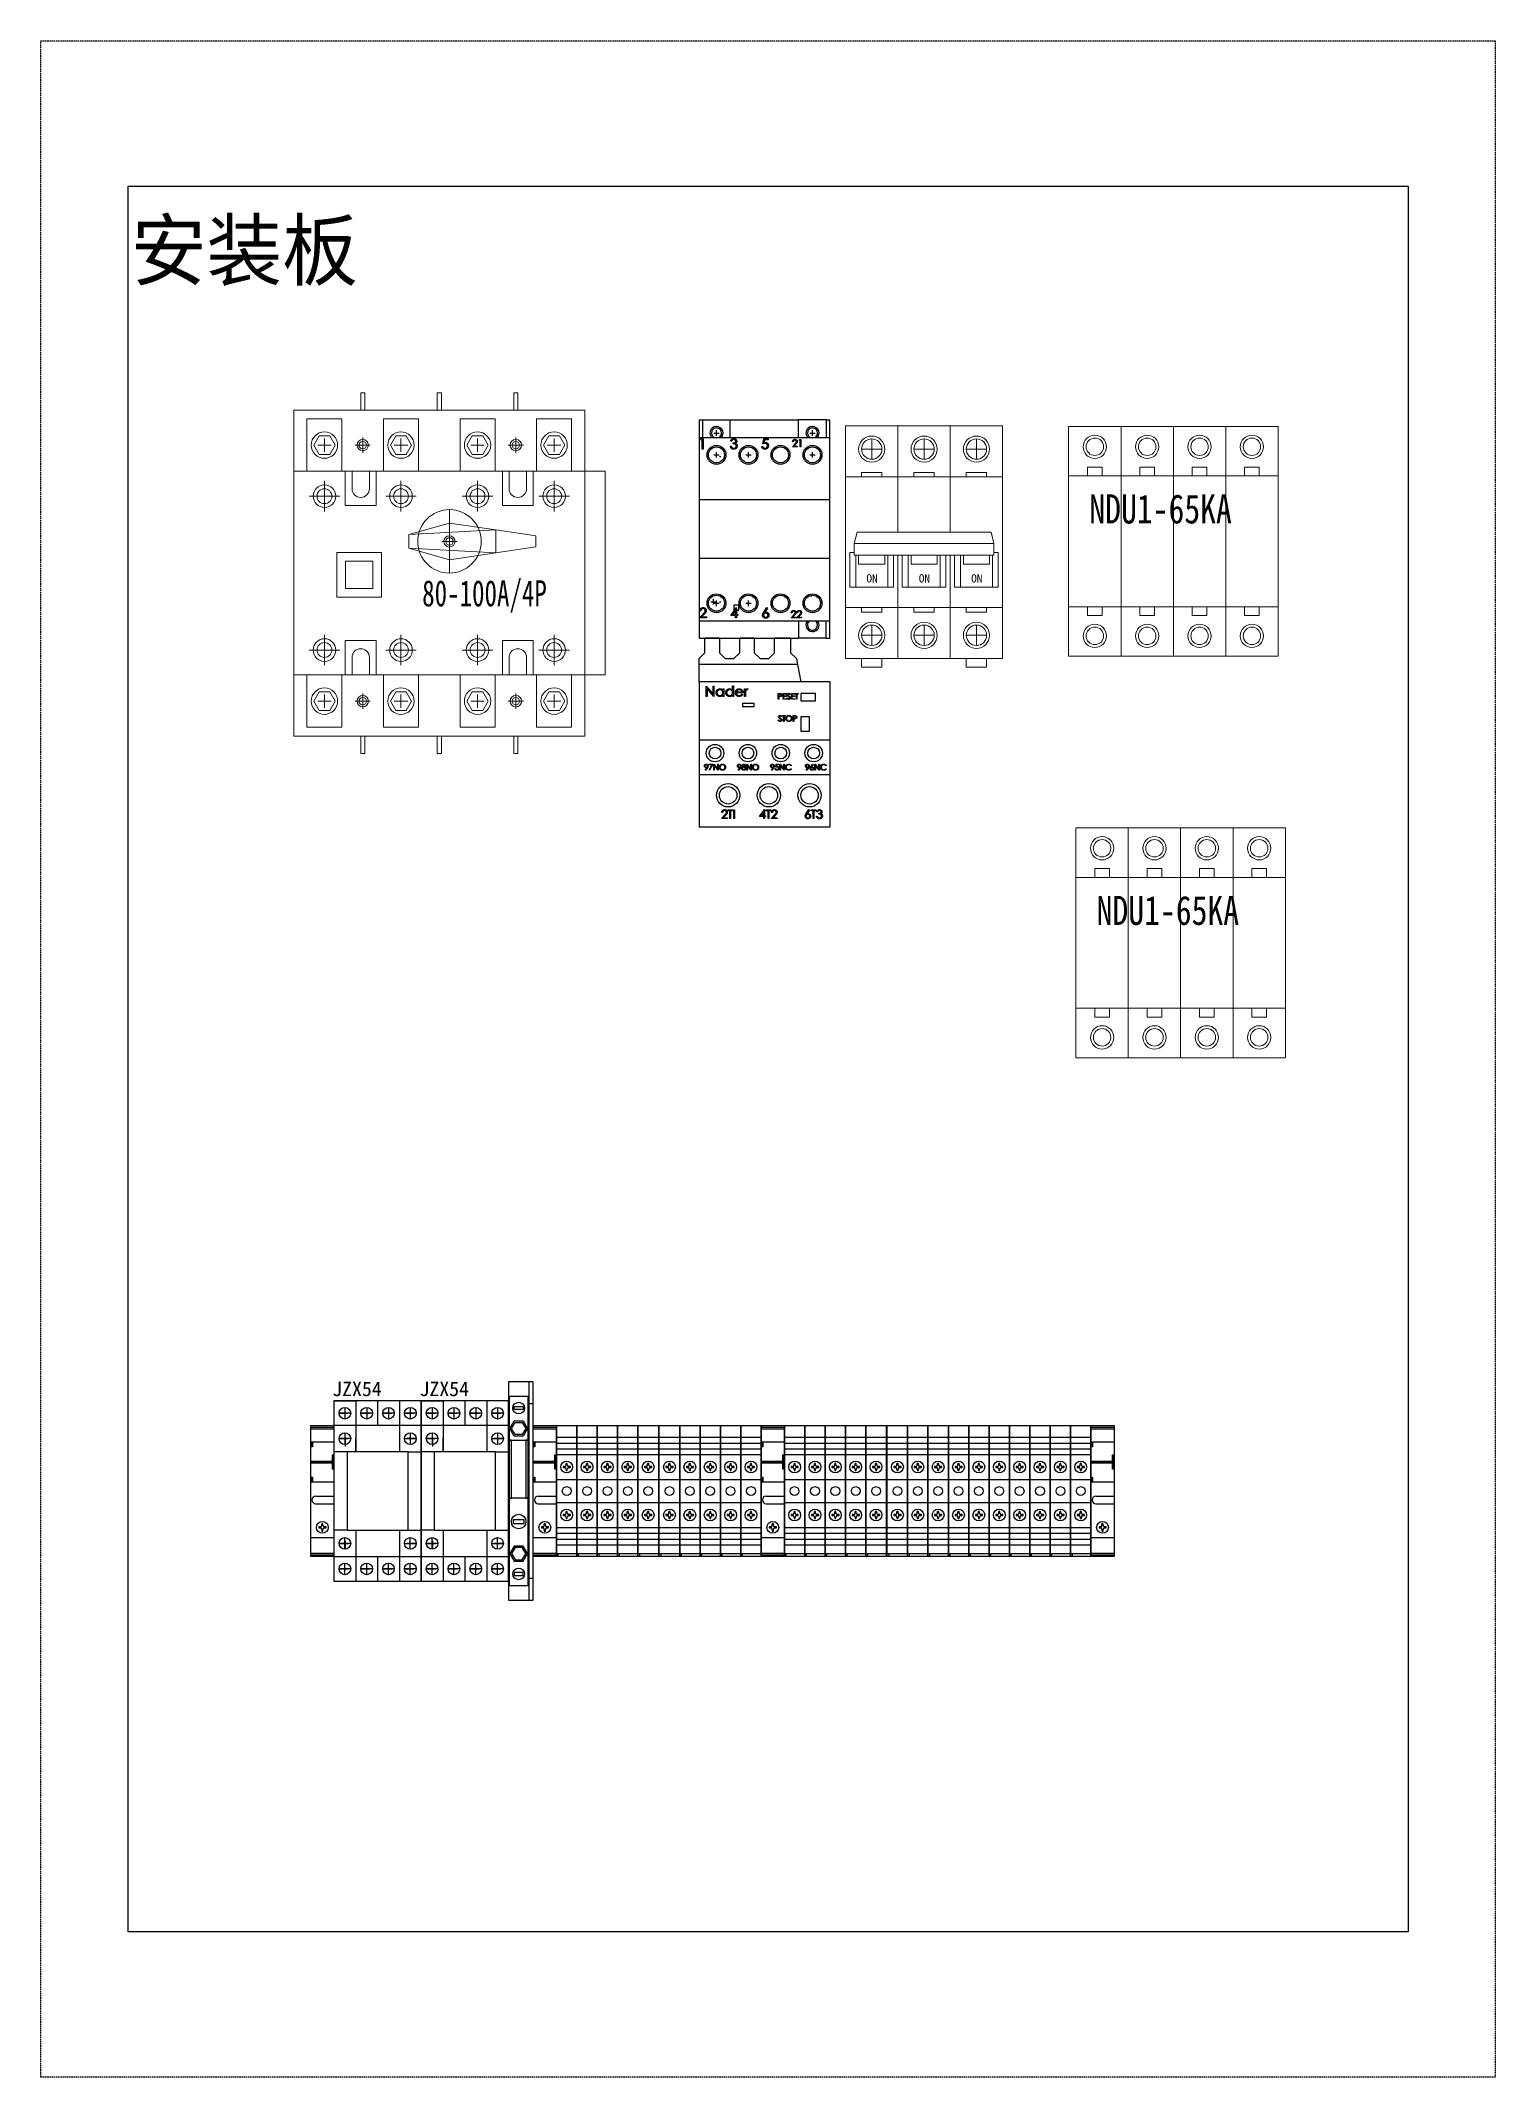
# Model space of a CAD drawing. Extents: x 395749 to 396249, y 357295 to 357995.
import ezdxf
from ezdxf.enums import TextEntityAlignment as Align

# ---------------------------------------------------------------- set-up
doc = ezdxf.new("R2010")
doc.units = 0
doc.header["$MEASUREMENT"] = 0
for name, pattern in [('ACAD_ISO02W100', [15, 12, -3]), ('ACAD_ISO07W100', [3, 0, -3]), ('DASHED', [0.75, 0.5, -0.25]), ('HIDDEN2', [4.7625, 3.175, -1.5875])]:
    doc.linetypes.add(name, pattern=pattern)
for name, color, linetype in [('DRAW', 123, 'Continuous'), ('E-UNIV-NOTE', 6, 'Continuous'), ('Layer1', 7, 'Continuous'), ('PV-261', 7, 'Continuous'), ('PV-2A84', 7, 'Continuous'), ('布置图', 30, 'Continuous'), ('文字', 3, 'Continuous'), ('柜体', 130, 'Continuous')]:
    doc.layers.add(name, color=color, linetype=linetype)
doc.layers.add('细线', color=7, linetype='Continuous', lineweight=0)
doc.styles.add('宋体', font='', dxfattribs={"width": 0.8})
doc.styles.add('正常', font='')
doc.styles.get('宋体').set_extended_font_data('NSimSun')
doc.styles.get('正常').set_extended_font_data('FangSong_GB2312')

msp = doc.modelspace()

# ---------------------------------------------------------------- texts
at = {"color": 0}
msp.add_text('安装板', height=20, dxfattribs=at).set_placement((395780.03, 357922.54), align=Align.MIDDLE_LEFT)

# ---------------------------------------------------------------- blocks, each defined once
blk = doc.blocks.new('Manufacturer光辉PartName隔离开关Series100ShellFrameLimitingCurrentRemarkPartTypeMinCurrent16MaxCurrent100Poles4PMinPower0MaxPower0LibType2DelFlgfalseUpdateDate')
at = {"layer": '细线', "color": 7, "transparency": 33554687}
for p, q in [((-41.8, 44), (-37.14, 44)), ((-39.47, 46.33), (-39.47, 41.67)), ((-28.93, 44), (-23.7, 44)), ((-26.31, 46.62), (-26.31, 41.38)), ((-15.48, 44), (-10.83, 44)), ((-13.16, 46.33), (-13.16, 41.67)), ((10.83, 44), (15.48, 44)), ((13.16, 46.33), (13.16, 41.67)), ((23.7, 44), (28.93, 44)), ((26.31, 46.62), (26.31, 41.38)), ((41.8, 44), (37.14, 44)), ((39.47, 46.33), (39.47, 41.67)), ((-32.3, 35), (-32.3, 23.19)), ((-30, 29), (-30, 35)), ((-24, 29), (-24, 35)), ((-21.7, 35), (-21.7, 23.19)), ((21.7, 35), (21.7, 23.19)), ((24, 29), (24, 35)), ((30, 29), (30, 35)), ((32.3, 35), (32.3, 23.19)), ((-39.47, 31.68), (-39.47, 21.2)), ((-13.16, 31.68), (-13.16, 21.2)), ((13.16, 31.68), (13.16, 21.2)), ((39.47, 31.68), (39.47, 21.2)), ((-44.71, 26.44), (-34.24, 26.44)), ((-32.3, 23.19), (-27, 23.19)), ((-21.7, 23.19), (-27, 23.19)), ((-18.39, 26.44), (-7.92, 26.44)), ((3.5, 0), (3.5, 21.82)), ((7.92, 26.44), (18.39, 26.44)), ((21.7, 23.19), (27, 23.19)), ((32.3, 23.19), (27, 23.19)), ((34.24, 26.44), (44.71, 26.44)), ((-10.49, 13.24), (3.5, 17.21)), ((-10.49, 13.24), (19.47, 14.84)), ((3.5, 17.21), (19.47, 14.84)), ((19.47, 6.98), (19.47, 14.84)), ((19.47, 14.84), (33.17, 12.8)), ((-10.49, 8.59), (-10.49, 13.24)), ((-10.49, 8.59), (3.5, 4.61)), ((-10.49, 8.59), (19.47, 6.98)), ((0.88, 10.91), (6.12, 10.91)), ((3.5, 8.29), (3.5, 13.53)), ((19.47, 6.98), (33.17, 9.02)), ((33.17, 9.02), (33.17, 12.8)), ((3.5, 4.61), (19.47, 6.98)), ((-44.71, -26.44), (-34.24, -26.44)), ((-39.47, -31.68), (-39.47, -21.2)), ((-32.3, -35), (-32.3, -23.19)), ((-32.3, -23.19), (-27, -23.19)), ((-21.7, -23.19), (-27, -23.19)), ((-21.7, -35), (-21.7, -23.19)), ((-18.39, -26.44), (-7.92, -26.44)), ((-13.16, -31.68), (-13.16, -21.2)), ((7.92, -26.44), (18.39, -26.44)), ((13.16, -31.68), (13.16, -21.2)), ((21.7, -35), (21.7, -23.19)), ((21.7, -23.19), (27, -23.19)), ((32.3, -23.19), (27, -23.19)), ((32.3, -35), (32.3, -23.19)), ((34.24, -26.44), (44.71, -26.44)), ((39.47, -31.68), (39.47, -21.2)), ((-30, -29), (-30, -35)), ((-24, -29), (-24, -35)), ((24, -29), (24, -35)), ((30, -29), (30, -35)), ((-39.47, -46.33), (-39.47, -41.67)), ((-26.31, -46.62), (-26.31, -41.38)), ((-13.16, -46.33), (-13.16, -41.67)), ((13.16, -46.33), (13.16, -41.67)), ((26.31, -46.62), (26.31, -41.38)), ((39.47, -46.33), (39.47, -41.67)), ((-41.8, -44), (-37.14, -44)), ((-28.93, -44), (-23.7, -44)), ((-15.48, -44), (-10.83, -44)), ((10.83, -44), (15.48, -44)), ((23.7, -44), (28.93, -44)), ((41.8, -44), (37.14, -44))]:
    blk.add_line(p, q, dxfattribs=at)
for points in [[(-50, 56), (50, 56), (50, -56), (-50, -56)], [(-26.99, 56), (-25.59, 56), (-25.59, 62), (-26.99, 62)], [(-0.68, 56), (0.73, 56), (0.73, 62), (-0.68, 62)], [(25.63, 56), (27.04, 56), (27.04, 62), (25.63, 62)], [(-45.47, 35), (-33.47, 35), (-33.47, 53), (-45.47, 53)], [(-19.16, 35), (-7.16, 35), (-7.16, 53), (-19.16, 53)], [(7.16, 35), (19.16, 35), (19.16, 53), (7.16, 53)], [(45.47, 35), (33.47, 35), (33.47, 53), (45.47, 53)], [(-37.64, 40.83), (-35.82, 44), (-37.64, 47.17), (-41.3, 47.17), (-43.13, 44), (-41.3, 40.83)], [(-11.33, 40.83), (-9.5, 44), (-11.33, 47.17), (-14.99, 47.17), (-16.81, 44), (-14.99, 40.83)], [(14.99, 40.83), (16.81, 44), (14.99, 47.17), (11.33, 47.17), (9.5, 44), (11.33, 40.83)], [(37.64, 40.83), (35.82, 44), (37.64, 47.17), (41.3, 47.17), (43.13, 44), (41.3, 40.83)], [(-50, -35), (57, -35), (57, 35), (-50, 35)], [(-35.25, 7.12), (-19.86, 7.12), (-19.86, -8.27), (-35.25, -8.27)], [(-32.25, 4.12), (-22.86, 4.12), (-22.86, -5.27), (-32.25, -5.27)], [(-45.47, -35), (-33.47, -35), (-33.47, -53), (-45.47, -53)], [(-19.16, -35), (-7.16, -35), (-7.16, -53), (-19.16, -53)], [(7.16, -35), (19.16, -35), (19.16, -53), (7.16, -53)], [(45.47, -35), (33.47, -35), (33.47, -53), (45.47, -53)], [(-37.64, -40.83), (-35.82, -44), (-37.64, -47.17), (-41.3, -47.17), (-43.13, -44), (-41.3, -40.83)], [(-11.33, -40.83), (-9.5, -44), (-11.33, -47.17), (-14.99, -47.17), (-16.81, -44), (-14.99, -40.83)], [(14.99, -40.83), (16.81, -44), (14.99, -47.17), (11.33, -47.17), (9.5, -44), (11.33, -40.83)], [(37.64, -40.83), (35.82, -44), (37.64, -47.17), (41.3, -47.17), (43.13, -44), (41.3, -40.83)], [(-26.99, -56), (-25.59, -56), (-25.59, -62), (-26.99, -62)], [(-0.68, -56), (0.73, -56), (0.73, -62), (-0.68, -62)], [(25.63, -56), (27.04, -56), (27.04, -62), (25.63, -62)]]:
    blk.add_lwpolyline(points, close=True, dxfattribs=at)
for centre, radius in [((-39.47, 44), 4.54), ((-26.31, 44), 1.94), ((-26.31, 44), 1.28), ((-13.16, 44), 4.54), ((13.16, 44), 4.54), ((26.31, 44), 1.94), ((26.31, 44), 1.28), ((39.47, 44), 4.54), ((-39.47, 26.44), 3.88), ((-39.47, 26.44), 2.55), ((-13.16, 26.44), 3.88), ((-13.16, 26.44), 2.55), ((13.16, 26.44), 3.88), ((13.16, 26.44), 2.55), ((39.47, 26.44), 3.88), ((39.47, 26.44), 2.55), ((3.5, 10.91), 10.91), ((3.5, 10.91), 1.94), ((3.5, 10.91), 1.28), ((-39.47, -26.44), 3.88), ((-39.47, -26.44), 2.55), ((-13.16, -26.44), 3.88), ((-13.16, -26.44), 2.55), ((13.16, -26.44), 3.88), ((13.16, -26.44), 2.55), ((39.47, -26.44), 3.88), ((39.47, -26.44), 2.55), ((-39.47, -44), 4.54), ((-13.16, -44), 4.54), ((13.16, -44), 4.54), ((39.47, -44), 4.54), ((-26.31, -44), 1.94), ((-26.31, -44), 1.28), ((26.31, -44), 1.94), ((26.31, -44), 1.28)]:
    blk.add_circle(centre, radius, dxfattribs=at)
for centre, start, end in [((-27, 29), 180, 0), ((27, 29), 180, 0), ((-27, -29), 0, 180), ((27, -29), 0, 180)]:
    blk.add_arc(centre, 3, start, end, dxfattribs=at)
at = {"layer": '细线', "color": 7, "transparency": 33554687, "insert": (-34.45, -2.42), "char_height": 9, "width": 100, "attachment_point": 1}
blk.add_mtext('\\pxqc;{\\fFangSong_GB2312|b0|i0|c134|p49;\\W0.7;80-100A/4P}', dxfattribs=at)
blk = doc.blocks.new('Manufacturer光辉PartName微型断路器Series3PShellFrameLimitingCurrentRemarkPartTypeMinCurrent1MaxCurrent63Poles3PMinPower0MaxPower0LibType2DelFlgfalseUpdateDate')
at = {"layer": '细线'}
for p, q in [((-18, 35.5), (-18, 28.5)), ((0, 35.5), (0, 28.5)), ((18, 35.5), (18, 28.5)), ((-21.5, 32), (-14.5, 32)), ((-3.5, 32), (3.5, 32)), ((14.5, 32), (21.5, 32)), ((-21.5, -32), (-14.5, -32)), ((-18, -35.5), (-18, -28.5)), ((-3.5, -32), (3.5, -32)), ((0, -35.5), (0, -28.5)), ((14.5, -32), (21.5, -32)), ((18, -35.5), (18, -28.5))]:
    blk.add_line(p, q, dxfattribs=at)
for points in [[(-9, 3.5), (-9, 40), (-27, 40), (-27, -40), (-9, -40), (-9, -4.5)], [(9, 3.5), (9, 40), (-9, 40), (-9, 3.5)], [(9, -4.5), (9, -40), (27, -40), (27, 40), (9, 40), (9, 3.5)], [(-9, 3.5), (-9, 22.5), (-27, 22.5), (-27, -22.5), (-9, -22.5), (-9, -4.5)], [(9, 3.5), (9, 22.5), (-9, 22.5), (-9, 3.5)], [(9, -4.5), (9, -22.5), (27, -22.5), (27, 22.5), (9, 22.5), (9, 3.5)], [(-24, -3.5), (-25.5, -3.5), (-25.5, -15.5), (-10.5, -15.5), (-10.5, -4.5)], [(-23.5, -4.5), (-23.5, -15.5), (-12.5, -15.5), (-12.5, -4.5)], [(-22.5, -4.5), (-22.5, -7.5), (-13.5, -7.5), (-13.5, -4.5)], [(-9, -4.5), (-9, -40), (9, -40), (9, -4.5)], [(-9, -4.5), (-9, -22.5), (9, -22.5), (9, -4.5)], [(-7.5, -4.5), (-7.5, -15.5), (7.5, -15.5), (7.5, -4.5)], [(-5.5, -4.5), (-5.5, -15.5), (5.5, -15.5), (5.5, -4.5)], [(-4.5, -4.5), (-4.5, -7.5), (4.5, -7.5), (4.5, -4.5)], [(10.5, -4.5), (10.5, -15.5), (25.5, -15.5), (25.5, -3.5), (24, -3.5)], [(12.5, -4.5), (12.5, -15.5), (23.5, -15.5), (23.5, -4.5)], [(13.5, -4.5), (13.5, -7.5), (22.5, -7.5), (22.5, -4.5)]]:
    blk.add_lwpolyline(points, dxfattribs=at)
for points in [[(-21.5, 24), (-14.5, 24), (-14.5, 22.5), (-21.5, 22.5)], [(-3.5, 24), (3.5, 24), (3.5, 22.5), (-3.5, 22.5)], [(14.5, 24), (21.5, 24), (21.5, 22.5), (14.5, 22.5)], [(24, -0.5), (-24, -0.5), (-23, 3.5), (23, 3.5)], [(-24, -4.5), (24, -4.5), (24, -0.5), (-24, -0.5)], [(-21.5, -24), (-14.5, -24), (-14.5, -22.5), (-21.5, -22.5)], [(-3.5, -24), (3.5, -24), (3.5, -22.5), (-3.5, -22.5)], [(14.5, -24), (21.5, -24), (21.5, -22.5), (14.5, -22.5)], [(-21.5, -43), (-14.5, -43), (-14.5, -40), (-21.5, -40)], [(14.5, -43), (21.5, -43), (21.5, -40), (14.5, -40)]]:
    blk.add_lwpolyline(points, close=True, dxfattribs=at)
for centre, radius in [((-18, 32), 4.5), ((-18, 32), 3.5), ((0, 32), 4.5), ((0, 32), 3.5), ((18, 32), 4.5), ((18, 32), 3.5), ((-18, -32), 4.5), ((0, -32), 4.5), ((18, -32), 4.5), ((-18, -32), 3.5), ((0, -32), 3.5), ((18, -32), 3.5)]:
    blk.add_circle(centre, radius, dxfattribs=at)
at = {"layer": '细线', "color": 2, "lineweight": 15, "style": '正常'}
for p in [(-19.83, -13.86), (-1.83, -13.86), (16.17, -13.86)]:
    blk.add_text('ON', height=2.851, dxfattribs=at).set_placement(p)
blk = doc.blocks.new('Manufacturer上海良信PartName接触器SeriesNDC1ShellFrameLimitingCurrentRemarkPartTypeMinCurrent0MaxCurrent12Poles3PMinPower0MaxPower0LibType3DelFlgfalseUpdateDate2023-01-0100000')
for p, q in [((-17.45, 33), (-15.55, 33)), ((-17.45, 33), (-15.55, 33)), ((-16.5, 32.05), (-16.5, 33.95)), ((-16.5, 32.05), (-16.5, 33.95)), ((15.55, 33), (17.45, 33)), ((15.55, 33), (17.45, 33)), ((15.55, 33), (17.45, 33)), ((16.5, 32.05), (16.5, 33.95)), ((16.5, 32.05), (16.5, 33.95)), ((16.5, 32.05), (16.5, 33.95)), ((-17.45, 25.5), (-15.55, 25.5)), ((-16.5, 24.55), (-16.5, 26.45)), ((-6.45, 25.5), (-4.55, 25.5)), ((-5.5, 24.55), (-5.5, 26.45)), ((15.55, 25.5), (17.45, 25.5)), ((16.5, 24.55), (16.5, 26.45)), ((-18.45, -25), (-16.55, -25)), ((-17.5, -25.95), (-17.5, -24.05)), ((-17.45, -25.5), (-15.55, -25.5)), ((-16.5, -26.45), (-16.5, -24.55)), ((-6.45, -25.5), (-4.55, -25.5)), ((-5.5, -26.45), (-5.5, -24.55))]:
    blk.add_line(p, q)
at = {"color": 3}
for p, q in [((-8.82, -26.12), (-10.51, -26.12)), ((-10.51, -26.12), (-10.51, -27.82)), ((-10.51, -27.82), (-8.82, -27.82)), ((-8.82, -27.82), (-8.82, -26.12))]:
    blk.add_line(p, q, dxfattribs=at)
at = {"linetype": 'ACAD_ISO07W100', "ltscale": 3}
for centre in [(-17.5, 25), (17.5, 25), (-17.5, -25), (17.5, -25)]:
    blk.add_circle(centre, 2.25, dxfattribs=at)
at = {"layer": 'PV-2A84'}
for p, q in [((-22.5, 37.5), (-21.25, 37.5)), ((-22.5, 37.5), (-22.5, 31.5)), ((-21.25, 37.5), (-11.75, 37.5)), ((-21.25, 37.5), (-21.25, 31.5)), ((-11.75, 37.5), (11.75, 37.5)), ((-11.75, 31.5), (-11.75, 37.5)), ((21.25, 37.5), (11.75, 37.5)), ((11.75, 31.5), (11.75, 37.5)), ((21.25, 37.5), (22.5, 37.5)), ((21.25, 37.5), (21.25, 31.5)), ((22.5, 31.5), (22.5, 37.5)), ((-22.5, 31.5), (22.5, 31.5)), ((-22.5, 31.5), (-22.5, 10)), ((-21.98, 30.66), (-21.77, 31.02)), ((-21.44, 30.66), (-21.98, 30.66)), ((-21.77, 31.02), (-21.13, 31.02)), ((-21.44, 27.52), (-21.44, 30.66)), ((-21.13, 31.02), (-21.13, 27.52)), ((-11.75, 28.47), (-11.43, 28.47)), ((-11.3, 30.22), (-11.61, 30.22)), ((-10.76, 29.27), (-10.76, 29.63)), ((-0.93, 28.42), (-0.62, 28.42)), ((-0.57, 29.27), (-0.22, 31.02)), ((-0.22, 31.02), (1.22, 31.02)), ((0.03, 30.66), (-0.16, 29.74)), ((1.22, 30.66), (0.03, 30.66)), ((1.22, 31.02), (1.22, 30.66)), ((9.58, 28.29), (10.55, 29.33)), ((11.27, 28.29), (9.58, 28.29)), ((9.9, 30.03), (9.67, 30.03)), ((10.74, 29.22), (10.11, 28.55)), ((10.11, 28.55), (11.27, 28.55)), ((11.27, 28.55), (11.27, 28.29)), ((11.88, 30.54), (12.03, 30.79)), ((12.27, 30.54), (11.88, 30.54)), ((12.03, 30.79), (12.49, 30.79)), ((12.27, 28.29), (12.27, 30.54)), ((12.49, 28.29), (12.27, 28.29)), ((12.49, 30.79), (12.49, 28.29)), ((22.5, 10), (22.5, 31.5)), ((-21.13, 27.52), (-21.44, 27.52)), ((-22.5, 10), (-22.5, -10)), ((22.5, 10), (-22.5, 10)), ((22.5, -10), (22.5, 10)), ((-22.5, -10), (-22.5, -31.5)), ((-22.5, -10), (22.5, -10)), ((22.5, -31.5), (22.5, -10)), ((-11.58, -29.75), (-9.67, -26.97)), ((-9.92, -27.87), (-10.96, -29.39)), ((-9.92, -29.39), (-9.92, -27.87)), ((-9.67, -26.97), (-9.6, -26.97)), ((-9.6, -26.97), (-9.6, -29.39)), ((-0.24, -28.57), (0.81, -26.97)), ((1.05, -27.16), (0.12, -28.57)), ((0.81, -26.97), (1.05, -27.16)), ((-22.5, -31.5), (22.5, -31.5)), ((-22.5, -31.5), (-22.5, -37.5)), ((-22.35, -30.56), (-20.99, -29.11)), ((-19.97, -30.56), (-22.35, -30.56)), ((-21.9, -28.14), (-22.21, -28.14)), ((-20.72, -29.27), (-21.6, -30.2)), ((-21.6, -30.2), (-19.97, -30.2)), ((-19.97, -30.2), (-19.97, -30.56)), ((-9.92, -29.75), (-11.58, -29.75)), ((-10.96, -29.39), (-9.92, -29.39)), ((-9.92, -30.56), (-9.92, -29.75)), ((-9.6, -30.56), (-9.92, -30.56)), ((-9.6, -29.39), (-9.2, -29.39)), ((-9.2, -29.75), (-9.6, -29.75)), ((-9.6, -29.75), (-9.6, -30.56)), ((-9.2, -29.39), (-9.2, -29.75)), ((9.12, -30.51), (10.09, -29.47)), ((10.82, -30.51), (9.12, -30.51)), ((9.44, -28.78), (9.22, -28.78)), ((10.28, -29.58), (9.65, -30.25)), ((9.65, -30.25), (10.82, -30.25)), ((10.82, -30.25), (10.82, -30.51)), ((11.04, -30.51), (12.01, -29.47)), ((12.74, -30.51), (11.04, -30.51)), ((11.36, -28.78), (11.14, -28.78)), ((12.2, -29.58), (11.58, -30.25)), ((11.58, -30.25), (12.74, -30.25)), ((11.75, -31.5), (11.75, -37.5)), ((12.74, -30.25), (12.74, -30.51)), ((21.25, -37.5), (21.25, -31.5)), ((22.5, -37.5), (22.5, -31.5)), ((-22.5, -37.5), (11.75, -37.5)), ((21.25, -37.5), (11.75, -37.5)), ((21.25, -37.5), (22.5, -37.5))]:
    blk.add_line(p, q, dxfattribs=at)
for centre, radius in [((-16.5, 25.5), 3.25), ((-16.5, 25.5), 2.75), ((-5.5, 25.5), 3.25), ((-5.5, 25.5), 2.75), ((5.5, 25.5), 3.25), ((5.5, 25.5), 2.75), ((16.5, 25.5), 3.25), ((16.5, 25.5), 2.75), ((-16.5, -25.5), 3.25), ((-16.5, -25.5), 2.75), ((-5.5, -25.5), 3.25), ((-5.5, -25.5), 2.75), ((5.5, -25.5), 3.25), ((5.5, -25.5), 2.75), ((16.5, -25.5), 3.25), ((16.5, -25.5), 2.75)]:
    blk.add_circle(centre, radius, dxfattribs=at)
for centre, radius, start, end in [((-16.5, 33), 2.25, 0, 221.81031), ((16.5, 33), 2.25, 0, 221.81031), ((-16.5, 33), 1.75, 0, 238.99728), ((-16.5, 33), 1.75, 301.00272, 0), ((-16.5, 33), 2.25, 318.18969, 0), ((16.5, 33), 1.75, 0, 238.99728), ((16.5, 33), 1.75, 301.00272, 0), ((16.5, 33), 2.25, 318.18969, 0), ((16.5, -33), 2.25, 138.18969, 0), ((16.5, -33), 1.75, 121.00272, 180), ((16.5, -33), 1.75, 180, 58.99728), ((16.5, -33), 2.25, 0, 41.81031)]:
    blk.add_arc(centre, radius, start, end, dxfattribs=at)
for points, knots in [([(-10.58, 27.43), (-10.62, 27.43), (-10.69, 27.44), (-10.8, 27.45), (-10.9, 27.47), (-11, 27.5), (-11.1, 27.53), (-11.18, 27.58), (-11.27, 27.63), (-11.35, 27.69), (-11.42, 27.76), (-11.49, 27.84), (-11.55, 27.93), (-11.6, 28.02), (-11.65, 28.12), (-11.69, 28.23), (-11.72, 28.34), (-11.74, 28.42), (-11.75, 28.47)], [0, 0, 0, 0, 0.065541, 0.128963, 0.190377, 0.250092, 0.308548, 0.366398, 0.424542, 0.48317, 0.542243, 0.601739, 0.662506, 0.724856, 0.789128, 0.856346, 0.926295, 1, 1, 1, 1]), ([(-11.61, 30.22), (-11.6, 30.25), (-11.59, 30.32), (-11.55, 30.42), (-11.52, 30.51), (-11.47, 30.6), (-11.42, 30.68), (-11.36, 30.75), (-11.3, 30.82), (-11.23, 30.88), (-11.16, 30.94), (-11.09, 30.98), (-11.01, 31.02), (-10.93, 31.06), (-10.84, 31.08), (-10.76, 31.1), (-10.66, 31.11), (-10.6, 31.11), (-10.57, 31.11)], [0, 0, 0, 0, 0.072625, 0.141977, 0.208985, 0.273957, 0.336889, 0.398745, 0.460116, 0.520825, 0.580994, 0.640152, 0.698622, 0.757271, 0.816427, 0.876254, 0.937165, 1, 1, 1, 1]), ([(-11.43, 28.47), (-11.43, 28.44), (-11.41, 28.39), (-11.38, 28.31), (-11.35, 28.24), (-11.32, 28.18), (-11.28, 28.12), (-11.24, 28.07), (-11.2, 28.02), (-11.17, 27.99), (-11.16, 27.98)], [0, 0, 0, 0, 0.14977, 0.291316, 0.425966, 0.55216, 0.671527, 0.786122, 0.895325, 1, 1, 1, 1]), ([(-10.57, 30.75), (-10.61, 30.75), (-10.68, 30.75), (-10.8, 30.73), (-10.9, 30.69), (-10.98, 30.64), (-11.04, 30.6), (-11.08, 30.56), (-11.12, 30.52), (-11.16, 30.46), (-11.2, 30.41), (-11.23, 30.35), (-11.27, 30.29), (-11.29, 30.24), (-11.3, 30.22)], [0, 0, 0, 0, 0.122712, 0.239685, 0.351816, 0.463766, 0.520818, 0.579448, 0.640604, 0.705298, 0.773634, 0.844669, 0.920057, 1, 1, 1, 1]), ([(-10.76, 29.63), (-10.72, 29.63), (-10.63, 29.63), (-10.51, 29.65), (-10.39, 29.68), (-10.28, 29.71), (-10.18, 29.76), (-10.09, 29.81), (-10.02, 29.86), (-9.96, 29.92), (-9.92, 29.99), (-9.89, 30.06), (-9.87, 30.13), (-9.86, 30.18), (-9.86, 30.2)], [0, 0, 0, 0, 0.1101656, 0.2157873, 0.3180274, 0.417574, 0.5116505, 0.5961621, 0.6729345, 0.7436696, 0.810677, 0.874059, 0.9366963, 1, 1, 1, 1]), ([(-9.68, 28.53), (-9.69, 28.57), (-9.69, 28.63), (-9.71, 28.73), (-9.75, 28.82), (-9.8, 28.91), (-9.87, 28.99), (-9.95, 29.06), (-10.03, 29.12), (-10.11, 29.16), (-10.19, 29.19), (-10.25, 29.21), (-10.32, 29.22), (-10.39, 29.24), (-10.47, 29.25), (-10.56, 29.26), (-10.66, 29.27), (-10.73, 29.27), (-10.76, 29.27)], [0, 0, 0, 0, 0.066909, 0.133485, 0.201035, 0.271234, 0.34288, 0.413836, 0.485977, 0.56023, 0.599884, 0.644055, 0.691892, 0.744688, 0.801492, 0.862858, 0.929328, 1, 1, 1, 1]), ([(-9.37, 28.56), (-9.37, 28.51), (-9.37, 28.42), (-9.41, 28.27), (-9.46, 28.13), (-9.53, 28), (-9.61, 27.87), (-9.71, 27.76), (-9.83, 27.66), (-9.96, 27.58), (-10.1, 27.51), (-10.26, 27.47), (-10.42, 27.44), (-10.52, 27.43), (-10.58, 27.43)], [0, 0, 0, 0, 0.0796483, 0.1589217, 0.2396195, 0.3226094, 0.4060346, 0.4876021, 0.5696846, 0.6530361, 0.7374357, 0.8224778, 0.9097477, 1, 1, 1, 1]), ([(-10.57, 31.11), (-10.53, 31.11), (-10.44, 31.11), (-10.3, 31.08), (-10.17, 31.04), (-10.05, 30.99), (-9.94, 30.92), (-9.84, 30.84), (-9.75, 30.75), (-9.68, 30.65), (-9.62, 30.54), (-9.58, 30.43), (-9.55, 30.32), (-9.55, 30.24), (-9.55, 30.2)], [0, 0, 0, 0, 0.090254, 0.17854, 0.266093, 0.354631, 0.441886, 0.525747, 0.608114, 0.690197, 0.770821, 0.848326, 0.924012, 1, 1, 1, 1]), ([(-9.86, 30.2), (-9.86, 30.22), (-9.86, 30.26), (-9.87, 30.31), (-9.89, 30.36), (-9.91, 30.41), (-9.94, 30.46), (-9.97, 30.51), (-10.02, 30.55), (-10.06, 30.59), (-10.11, 30.63), (-10.17, 30.66), (-10.23, 30.69), (-10.29, 30.71), (-10.35, 30.73), (-10.42, 30.74), (-10.49, 30.75), (-10.54, 30.75), (-10.57, 30.75)], [0, 0, 0, 0, 0.055275, 0.109966, 0.163247, 0.218076, 0.273301, 0.330909, 0.390995, 0.454176, 0.518862, 0.583311, 0.648517, 0.715031, 0.782502, 0.852323, 0.924928, 1, 1, 1, 1]), ([(-10.57, 27.79), (-10.54, 27.79), (-10.48, 27.79), (-10.38, 27.81), (-10.3, 27.82), (-10.21, 27.85), (-10.13, 27.88), (-10.06, 27.92), (-9.99, 27.96), (-9.93, 28.01), (-9.87, 28.07), (-9.82, 28.13), (-9.78, 28.19), (-9.74, 28.25), (-9.72, 28.32), (-9.7, 28.39), (-9.69, 28.46), (-9.68, 28.51), (-9.68, 28.53)], [0, 0, 0, 0, 0.076072, 0.148752, 0.218403, 0.28576, 0.350598, 0.414964, 0.478069, 0.541761, 0.60435, 0.664075, 0.721464, 0.777587, 0.832644, 0.887844, 0.94346, 1, 1, 1, 1]), ([(-9.55, 30.2), (-9.55, 30.17), (-9.55, 30.09), (-9.57, 29.99), (-9.6, 29.89), (-9.65, 29.79), (-9.71, 29.71), (-9.78, 29.63), (-9.86, 29.55), (-9.93, 29.51), (-9.96, 29.48)], [0, 0, 0, 0, 0.128068, 0.250608, 0.37063, 0.490072, 0.610375, 0.734313, 0.863217, 1, 1, 1, 1]), ([(-9.96, 29.48), (-9.92, 29.47), (-9.85, 29.43), (-9.75, 29.36), (-9.65, 29.28), (-9.6, 29.22), (-9.58, 29.18)], [0, 0, 0, 0, 0.2538796, 0.5030089, 0.7502911, 1, 1, 1, 1]), ([(-9.58, 29.18), (-9.56, 29.16), (-9.53, 29.12), (-9.49, 29.04), (-9.45, 28.97), (-9.42, 28.89), (-9.4, 28.81), (-9.38, 28.73), (-9.37, 28.65), (-9.37, 28.59), (-9.37, 28.56)], [0, 0, 0, 0, 0.128136, 0.254173, 0.378112, 0.501712, 0.623986, 0.747096, 0.872875, 1, 1, 1, 1]), ([(0.13, 27.43), (0.1, 27.43), (0.03, 27.44), (-0.07, 27.45), (-0.17, 27.47), (-0.26, 27.5), (-0.35, 27.54), (-0.43, 27.59), (-0.51, 27.64), (-0.59, 27.71), (-0.65, 27.78), (-0.72, 27.86), (-0.77, 27.94), (-0.82, 28.02), (-0.86, 28.12), (-0.89, 28.21), (-0.92, 28.31), (-0.93, 28.38), (-0.93, 28.42)], [0, 0, 0, 0, 0.065421, 0.128708, 0.190236, 0.250724, 0.310637, 0.370766, 0.431615, 0.493523, 0.555883, 0.617342, 0.678668, 0.740711, 0.802985, 0.866803, 0.932347, 1, 1, 1, 1]), ([(-0.62, 28.42), (-0.61, 28.39), (-0.6, 28.32), (-0.56, 28.23), (-0.52, 28.15), (-0.48, 28.08), (-0.42, 28.02), (-0.36, 27.96), (-0.28, 27.91), (-0.2, 27.87), (-0.12, 27.84), (-0.03, 27.81), (0.06, 27.79), (0.12, 27.79), (0.15, 27.79)], [0, 0, 0, 0, 0.094687, 0.181994, 0.264377, 0.34218, 0.418618, 0.496509, 0.577369, 0.661511, 0.746733, 0.831258, 0.915206, 1, 1, 1, 1]), ([(0.2, 29.45), (0.17, 29.45), (0.11, 29.45), (0.03, 29.44), (-0.06, 29.43), (-0.16, 29.41), (-0.26, 29.38), (-0.36, 29.35), (-0.47, 29.32), (-0.54, 29.29), (-0.57, 29.27)], [0, 0, 0, 0, 0.102203, 0.2110233, 0.3250997, 0.4465021, 0.5737877, 0.7089007, 0.8503579, 1, 1, 1, 1]), ([(-0.16, 29.74), (-0.12, 29.75), (-0.05, 29.77), (0.06, 29.8), (0.16, 29.81), (0.22, 29.81), (0.25, 29.81)], [0, 0, 0, 0, 0.2750684, 0.5329015, 0.7739735, 1, 1, 1, 1]), ([(1.35, 28.67), (1.35, 28.64), (1.35, 28.58), (1.35, 28.5), (1.33, 28.41), (1.32, 28.33), (1.29, 28.26), (1.27, 28.18), (1.23, 28.1), (1.2, 28.03), (1.15, 27.96), (1.11, 27.89), (1.06, 27.83), (1.01, 27.77), (0.95, 27.72), (0.89, 27.67), (0.83, 27.63), (0.76, 27.59), (0.69, 27.55), (0.62, 27.52), (0.55, 27.49), (0.47, 27.47), (0.39, 27.45), (0.31, 27.44), (0.22, 27.43), (0.16, 27.43), (0.13, 27.43)], [0, 0, 0, 0, 0.0440145, 0.0874341, 0.1301184, 0.1725537, 0.2145548, 0.2562981, 0.2984382, 0.340849, 0.3827152, 0.423924, 0.4642462, 0.5040737, 0.5438619, 0.5835667, 0.6230943, 0.6632291, 0.7035513, 0.7439379, 0.7845413, 0.8257501, 0.8677574, 0.9107452, 0.9549144, 1, 1, 1, 1]), ([(0.15, 27.79), (0.18, 27.79), (0.24, 27.79), (0.33, 27.81), (0.41, 27.83), (0.49, 27.85), (0.57, 27.89), (0.64, 27.93), (0.71, 27.99), (0.78, 28.04), (0.84, 28.11), (0.89, 28.18), (0.94, 28.25), (0.98, 28.33), (1.01, 28.41), (1.03, 28.5), (1.04, 28.59), (1.04, 28.65), (1.04, 28.68)], [0, 0, 0, 0, 0.064207, 0.126425, 0.18768, 0.248216, 0.308305, 0.369661, 0.431699, 0.495947, 0.559758, 0.622295, 0.683911, 0.745092, 0.80674, 0.869087, 0.93329, 1, 1, 1, 1]), ([(1.04, 28.68), (1.04, 28.71), (1.04, 28.76), (1.03, 28.84), (1.01, 28.92), (0.98, 28.99), (0.95, 29.06), (0.91, 29.12), (0.87, 29.18), (0.81, 29.24), (0.75, 29.29), (0.69, 29.33), (0.62, 29.37), (0.54, 29.4), (0.46, 29.42), (0.38, 29.44), (0.29, 29.45), (0.23, 29.45), (0.2, 29.45)], [0, 0, 0, 0, 0.065351, 0.127916, 0.18836, 0.247216, 0.30563, 0.36377, 0.422661, 0.482687, 0.5433, 0.604118, 0.664965, 0.727413, 0.791468, 0.858055, 0.927037, 1, 1, 1, 1]), ([(0.25, 29.81), (0.29, 29.81), (0.37, 29.81), (0.48, 29.79), (0.59, 29.77), (0.69, 29.73), (0.79, 29.69), (0.88, 29.63), (0.97, 29.57), (1.05, 29.49), (1.12, 29.41), (1.18, 29.32), (1.24, 29.22), (1.28, 29.12), (1.31, 29.02), (1.34, 28.91), (1.35, 28.79), (1.35, 28.71), (1.35, 28.67)], [0, 0, 0, 0, 0.065808, 0.129394, 0.190894, 0.251281, 0.310815, 0.370371, 0.430768, 0.492881, 0.555104, 0.616067, 0.677256, 0.73826, 0.800762, 0.864778, 0.931045, 1, 1, 1, 1]), ([(9.67, 30.03), (9.67, 30.05), (9.68, 30.11), (9.69, 30.2), (9.71, 30.28), (9.74, 30.36), (9.77, 30.43), (9.81, 30.5), (9.86, 30.56), (9.91, 30.62), (9.97, 30.68), (10.04, 30.73), (10.1, 30.77), (10.17, 30.8), (10.25, 30.83), (10.32, 30.85), (10.4, 30.86), (10.46, 30.86), (10.49, 30.86)], [0, 0, 0, 0, 0.068791, 0.135103, 0.198979, 0.261904, 0.323495, 0.385195, 0.446969, 0.509765, 0.572251, 0.633405, 0.693251, 0.752583, 0.812579, 0.873275, 0.93555, 1, 1, 1, 1]), ([(10.48, 30.6), (10.46, 30.6), (10.42, 30.6), (10.36, 30.59), (10.31, 30.58), (10.26, 30.56), (10.21, 30.54), (10.16, 30.52), (10.12, 30.49), (10.08, 30.45), (10.04, 30.41), (10.01, 30.37), (9.98, 30.32), (9.95, 30.27), (9.93, 30.21), (9.92, 30.15), (9.9, 30.09), (9.9, 30.05), (9.9, 30.03)], [0, 0, 0, 0, 0.064439, 0.126547, 0.186887, 0.245878, 0.304041, 0.362191, 0.420976, 0.48066, 0.5406, 0.600689, 0.661936, 0.724443, 0.789038, 0.856314, 0.926352, 1, 1, 1, 1]), ([(11.02, 30.1), (11.02, 30.11), (11.02, 30.15), (11.01, 30.2), (11, 30.24), (10.98, 30.29), (10.96, 30.33), (10.93, 30.37), (10.9, 30.41), (10.86, 30.45), (10.82, 30.49), (10.78, 30.52), (10.73, 30.54), (10.69, 30.57), (10.64, 30.58), (10.59, 30.59), (10.53, 30.6), (10.49, 30.6), (10.48, 30.6)], [0, 0, 0, 0, 0.0619654, 0.1221219, 0.1809885, 0.2399332, 0.2999058, 0.3599888, 0.4217757, 0.4865758, 0.5515348, 0.6150175, 0.6772586, 0.73973, 0.8030501, 0.8664951, 0.9319735, 1, 1, 1, 1]), ([(10.49, 30.86), (10.51, 30.86), (10.57, 30.86), (10.65, 30.85), (10.72, 30.83), (10.79, 30.8), (10.86, 30.77), (10.92, 30.73), (10.98, 30.69), (11.03, 30.64), (11.08, 30.58), (11.13, 30.52), (11.16, 30.46), (11.19, 30.4), (11.21, 30.33), (11.23, 30.26), (11.24, 30.19), (11.24, 30.14), (11.24, 30.12)], [0, 0, 0, 0, 0.069475, 0.136517, 0.200789, 0.26383, 0.325735, 0.387291, 0.449509, 0.512968, 0.576275, 0.63758, 0.697903, 0.757172, 0.816599, 0.876653, 0.93729, 1, 1, 1, 1]), ([(10.55, 29.33), (10.57, 29.35), (10.61, 29.4), (10.68, 29.47), (10.74, 29.53), (10.79, 29.59), (10.83, 29.65), (10.87, 29.7), (10.9, 29.74), (10.94, 29.79), (10.97, 29.86), (11, 29.93), (11.02, 30.01), (11.02, 30.07), (11.02, 30.1)], [0, 0, 0, 0, 0.110803, 0.212829, 0.306101, 0.390647, 0.466924, 0.534481, 0.593587, 0.644557, 0.7362, 0.825024, 0.911986, 1, 1, 1, 1]), ([(11.24, 30.12), (11.24, 30.08), (11.24, 30.01), (11.22, 29.91), (11.19, 29.81), (11.15, 29.73), (11.11, 29.67), (11.07, 29.62), (11.03, 29.56), (10.99, 29.5), (10.93, 29.43), (10.87, 29.37), (10.81, 29.29), (10.76, 29.24), (10.74, 29.22)], [0, 0, 0, 0, 0.098702, 0.195672, 0.292422, 0.391343, 0.444462, 0.504229, 0.570352, 0.642546, 0.722288, 0.807921, 0.90047, 1, 1, 1, 1]), ([(-11.16, 27.98), (-11.14, 27.97), (-11.1, 27.94), (-11.04, 27.9), (-10.97, 27.86), (-10.9, 27.84), (-10.82, 27.82), (-10.74, 27.8), (-10.66, 27.79), (-10.6, 27.79), (-10.57, 27.79)], [0, 0, 0, 0, 0.118271, 0.236178, 0.355663, 0.475904, 0.600127, 0.728608, 0.861313, 1, 1, 1, 1]), ([(-22.21, -28.14), (-22.21, -28.09), (-22.21, -28.01), (-22.19, -27.89), (-22.16, -27.78), (-22.12, -27.67), (-22.07, -27.57), (-22.02, -27.47), (-21.95, -27.38), (-21.87, -27.3), (-21.79, -27.22), (-21.7, -27.15), (-21.61, -27.1), (-21.51, -27.05), (-21.41, -27.01), (-21.3, -26.99), (-21.19, -26.97), (-21.11, -26.97), (-21.07, -26.97)], [0, 0, 0, 0, 0.068791, 0.135103, 0.198979, 0.261904, 0.323495, 0.385195, 0.446969, 0.509765, 0.572251, 0.633405, 0.693251, 0.752583, 0.812579, 0.873275, 0.93555, 1, 1, 1, 1]), ([(-21.09, -27.33), (-21.11, -27.33), (-21.17, -27.33), (-21.25, -27.34), (-21.32, -27.36), (-21.39, -27.38), (-21.46, -27.41), (-21.53, -27.45), (-21.59, -27.49), (-21.65, -27.54), (-21.7, -27.59), (-21.74, -27.66), (-21.79, -27.72), (-21.82, -27.8), (-21.85, -27.87), (-21.87, -27.96), (-21.89, -28.04), (-21.89, -28.1), (-21.9, -28.14)], [0, 0, 0, 0, 0.064439, 0.126547, 0.186887, 0.245878, 0.304041, 0.362191, 0.420976, 0.48066, 0.5406, 0.600689, 0.661936, 0.724443, 0.789038, 0.856314, 0.926352, 1, 1, 1, 1]), ([(-20.33, -28.04), (-20.33, -28.01), (-20.33, -27.97), (-20.34, -27.9), (-20.36, -27.83), (-20.38, -27.77), (-20.41, -27.71), (-20.45, -27.65), (-20.5, -27.59), (-20.55, -27.54), (-20.6, -27.49), (-20.66, -27.44), (-20.73, -27.41), (-20.79, -27.38), (-20.86, -27.36), (-20.93, -27.34), (-21.01, -27.33), (-21.06, -27.33), (-21.09, -27.33)], [0, 0, 0, 0, 0.061965, 0.122122, 0.180988, 0.239933, 0.299906, 0.359989, 0.421776, 0.486576, 0.551535, 0.615018, 0.677259, 0.73973, 0.80305, 0.866495, 0.931973, 1, 1, 1, 1]), ([(-21.07, -26.97), (-21.03, -26.97), (-20.96, -26.97), (-20.85, -26.99), (-20.74, -27.01), (-20.64, -27.04), (-20.55, -27.09), (-20.46, -27.14), (-20.38, -27.2), (-20.3, -27.28), (-20.24, -27.36), (-20.18, -27.44), (-20.13, -27.53), (-20.08, -27.62), (-20.05, -27.71), (-20.03, -27.81), (-20.02, -27.91), (-20.01, -27.97), (-20.01, -28.01)], [0, 0, 0, 0, 0.0694755, 0.1365168, 0.2007888, 0.2638297, 0.325735, 0.3872907, 0.4495092, 0.5129678, 0.5762752, 0.6375801, 0.6979026, 0.7571721, 0.8165985, 0.8766532, 0.9372896, 1, 1, 1, 1]), ([(9.22, -28.78), (9.22, -28.75), (9.22, -28.69), (9.23, -28.6), (9.25, -28.52), (9.28, -28.45), (9.31, -28.37), (9.35, -28.3), (9.4, -28.24), (9.46, -28.18), (9.52, -28.12), (9.58, -28.08), (9.65, -28.03), (9.72, -28), (9.79, -27.98), (9.87, -27.96), (9.95, -27.95), (10, -27.94), (10.03, -27.94)], [0, 0, 0, 0, 0.068791, 0.135103, 0.198979, 0.261904, 0.323495, 0.385195, 0.446969, 0.509765, 0.572251, 0.633405, 0.693251, 0.752583, 0.812579, 0.873275, 0.93555, 1, 1, 1, 1]), ([(10.03, -27.94), (10.06, -27.94), (10.11, -27.95), (10.19, -27.96), (10.27, -27.97), (10.34, -28), (10.4, -28.03), (10.47, -28.07), (10.52, -28.11), (10.58, -28.16), (10.63, -28.22), (10.67, -28.28), (10.71, -28.34), (10.74, -28.41), (10.76, -28.47), (10.77, -28.54), (10.78, -28.61), (10.79, -28.66), (10.79, -28.69)], [0, 0, 0, 0, 0.069475, 0.136517, 0.200789, 0.26383, 0.325735, 0.387291, 0.449509, 0.512968, 0.576275, 0.63758, 0.697903, 0.757172, 0.816599, 0.876653, 0.93729, 1, 1, 1, 1]), ([(11.14, -28.78), (11.14, -28.75), (11.14, -28.69), (11.16, -28.6), (11.18, -28.52), (11.2, -28.45), (11.24, -28.37), (11.28, -28.3), (11.33, -28.24), (11.38, -28.18), (11.44, -28.12), (11.5, -28.08), (11.57, -28.03), (11.64, -28), (11.71, -27.98), (11.79, -27.96), (11.87, -27.95), (11.93, -27.94), (11.95, -27.94)], [0, 0, 0, 0, 0.068791, 0.135103, 0.198979, 0.261904, 0.323495, 0.385195, 0.446969, 0.509765, 0.572251, 0.633405, 0.693251, 0.752583, 0.812579, 0.873275, 0.93555, 1, 1, 1, 1]), ([(11.95, -27.94), (11.98, -27.94), (12.04, -27.95), (12.11, -27.96), (12.19, -27.97), (12.26, -28), (12.33, -28.03), (12.39, -28.07), (12.45, -28.11), (12.5, -28.16), (12.55, -28.22), (12.59, -28.28), (12.63, -28.34), (12.66, -28.41), (12.68, -28.47), (12.7, -28.54), (12.71, -28.61), (12.71, -28.66), (12.71, -28.69)], [0, 0, 0, 0, 0.069475, 0.136517, 0.200789, 0.26383, 0.325735, 0.387291, 0.449509, 0.512968, 0.576275, 0.63758, 0.697903, 0.757172, 0.816599, 0.876653, 0.93729, 1, 1, 1, 1]), ([(-20.99, -29.11), (-20.96, -29.08), (-20.89, -29.01), (-20.8, -28.91), (-20.72, -28.82), (-20.65, -28.74), (-20.59, -28.66), (-20.53, -28.6), (-20.49, -28.53), (-20.44, -28.46), (-20.4, -28.37), (-20.36, -28.26), (-20.33, -28.15), (-20.33, -28.08), (-20.33, -28.04)], [0, 0, 0, 0, 0.110803, 0.212829, 0.306101, 0.390647, 0.466924, 0.534481, 0.593587, 0.644557, 0.7362, 0.825024, 0.911986, 1, 1, 1, 1]), ([(-20.01, -28.01), (-20.01, -28.06), (-20.02, -28.15), (-20.05, -28.3), (-20.09, -28.43), (-20.15, -28.55), (-20.2, -28.63), (-20.25, -28.71), (-20.31, -28.79), (-20.37, -28.87), (-20.45, -28.96), (-20.53, -29.06), (-20.62, -29.16), (-20.69, -29.23), (-20.72, -29.27)], [0, 0, 0, 0, 0.098702, 0.195672, 0.292422, 0.391343, 0.444462, 0.504229, 0.570352, 0.642546, 0.722288, 0.807921, 0.90047, 1, 1, 1, 1]), ([(-0.63, -29.58), (-0.63, -29.55), (-0.62, -29.47), (-0.61, -29.36), (-0.58, -29.25), (-0.55, -29.15), (-0.52, -29.07), (-0.49, -29.01), (-0.46, -28.94), (-0.42, -28.87), (-0.38, -28.8), (-0.34, -28.72), (-0.29, -28.65), (-0.25, -28.59), (-0.24, -28.57)], [0, 0, 0, 0, 0.097818, 0.199726, 0.305276, 0.415811, 0.474472, 0.537274, 0.603657, 0.674299, 0.749834, 0.828598, 0.912378, 1, 1, 1, 1]), ([(0.43, -30.65), (0.38, -30.65), (0.29, -30.64), (0.15, -30.62), (0.02, -30.57), (-0.1, -30.51), (-0.22, -30.44), (-0.32, -30.35), (-0.41, -30.24), (-0.49, -30.12), (-0.55, -29.99), (-0.6, -29.86), (-0.62, -29.72), (-0.63, -29.63), (-0.63, -29.58)], [0, 0, 0, 0, 0.0843347, 0.1670523, 0.2495661, 0.3327405, 0.4159149, 0.497828, 0.5803726, 0.6646001, 0.7494667, 0.8325102, 0.9156393, 1, 1, 1, 1]), ([(0.42, -28.9), (0.39, -28.9), (0.34, -28.9), (0.27, -28.91), (0.19, -28.93), (0.12, -28.95), (0.06, -28.98), (0, -29.01), (-0.06, -29.05), (-0.11, -29.1), (-0.16, -29.15), (-0.2, -29.21), (-0.24, -29.27), (-0.26, -29.33), (-0.29, -29.39), (-0.3, -29.46), (-0.31, -29.52), (-0.31, -29.57), (-0.31, -29.6)], [0, 0, 0, 0, 0.070599, 0.137901, 0.203196, 0.26679, 0.329106, 0.390654, 0.452653, 0.515748, 0.577926, 0.63893, 0.698351, 0.757296, 0.816394, 0.876267, 0.936817, 1, 1, 1, 1]), ([(-0.31, -29.6), (-0.31, -29.62), (-0.31, -29.67), (-0.3, -29.73), (-0.28, -29.8), (-0.26, -29.86), (-0.23, -29.92), (-0.19, -29.98), (-0.14, -30.04), (-0.09, -30.09), (-0.03, -30.13), (0.03, -30.18), (0.09, -30.21), (0.16, -30.24), (0.22, -30.26), (0.3, -30.28), (0.37, -30.29), (0.42, -30.29), (0.45, -30.29)], [0, 0, 0, 0, 0.061842, 0.121262, 0.180746, 0.239231, 0.298308, 0.358183, 0.420359, 0.484792, 0.549938, 0.613718, 0.676681, 0.739154, 0.8022, 0.86674, 0.93205, 1, 1, 1, 1]), ([(0.12, -28.57), (0.19, -28.56), (0.31, -28.54), (0.43, -28.54), (0.49, -28.54)], [0, 0, 0, 0, 0.512659, 1, 1, 1, 1]), ([(1.21, -29.6), (1.21, -29.57), (1.21, -29.52), (1.2, -29.46), (1.18, -29.39), (1.16, -29.33), (1.12, -29.27), (1.08, -29.21), (1.03, -29.15), (0.98, -29.1), (0.92, -29.05), (0.86, -29.01), (0.79, -28.98), (0.73, -28.95), (0.65, -28.93), (0.58, -28.91), (0.5, -28.9), (0.45, -28.9), (0.42, -28.9)], [0, 0, 0, 0, 0.061138, 0.119994, 0.178225, 0.236256, 0.294929, 0.354716, 0.41673, 0.480664, 0.545832, 0.609758, 0.672971, 0.736017, 0.799839, 0.864775, 0.931088, 1, 1, 1, 1]), ([(1.53, -29.58), (1.52, -29.63), (1.52, -29.72), (1.49, -29.86), (1.45, -30), (1.39, -30.12), (1.31, -30.24), (1.22, -30.34), (1.11, -30.43), (0.99, -30.51), (0.86, -30.57), (0.72, -30.62), (0.58, -30.64), (0.48, -30.65), (0.43, -30.65)], [0, 0, 0, 0, 0.085948, 0.169125, 0.250399, 0.33229, 0.413364, 0.494172, 0.576022, 0.660757, 0.745783, 0.830044, 0.914028, 1, 1, 1, 1]), ([(0.45, -30.29), (0.47, -30.29), (0.53, -30.29), (0.6, -30.28), (0.67, -30.26), (0.74, -30.24), (0.81, -30.21), (0.87, -30.18), (0.93, -30.13), (0.99, -30.09), (1.04, -30.04), (1.09, -29.98), (1.12, -29.92), (1.16, -29.86), (1.18, -29.8), (1.2, -29.73), (1.21, -29.67), (1.21, -29.62), (1.21, -29.6)], [0, 0, 0, 0, 0.067962, 0.133283, 0.197835, 0.260892, 0.323377, 0.38635, 0.449638, 0.514795, 0.57924, 0.641814, 0.701359, 0.760727, 0.819222, 0.878716, 0.938147, 1, 1, 1, 1]), ([(0.49, -28.54), (0.52, -28.54), (0.59, -28.54), (0.7, -28.56), (0.79, -28.58), (0.89, -28.61), (0.98, -28.66), (1.07, -28.71), (1.15, -28.77), (1.22, -28.84), (1.29, -28.91), (1.36, -29), (1.41, -29.08), (1.45, -29.17), (1.48, -29.27), (1.51, -29.37), (1.52, -29.47), (1.52, -29.54), (1.53, -29.58)], [0, 0, 0, 0, 0.0652308, 0.1284049, 0.1900671, 0.2509434, 0.3115458, 0.3728628, 0.4350237, 0.4990717, 0.5630911, 0.6255101, 0.68668, 0.7472825, 0.8085635, 0.8707421, 0.934341, 1, 1, 1, 1]), ([(10.02, -28.2), (10, -28.2), (9.96, -28.2), (9.91, -28.21), (9.85, -28.22), (9.8, -28.24), (9.75, -28.26), (9.7, -28.29), (9.66, -28.32), (9.62, -28.35), (9.58, -28.39), (9.55, -28.44), (9.52, -28.48), (9.5, -28.53), (9.47, -28.59), (9.46, -28.65), (9.45, -28.71), (9.44, -28.76), (9.44, -28.78)], [0, 0, 0, 0, 0.064439, 0.126547, 0.186887, 0.245878, 0.304041, 0.362191, 0.420976, 0.48066, 0.5406, 0.600689, 0.661936, 0.724443, 0.789038, 0.856314, 0.926352, 1, 1, 1, 1]), ([(10.56, -28.71), (10.56, -28.69), (10.56, -28.66), (10.55, -28.61), (10.54, -28.56), (10.52, -28.51), (10.5, -28.47), (10.47, -28.43), (10.44, -28.39), (10.41, -28.35), (10.36, -28.31), (10.32, -28.28), (10.28, -28.26), (10.23, -28.24), (10.18, -28.22), (10.13, -28.21), (10.08, -28.2), (10.04, -28.2), (10.02, -28.2)], [0, 0, 0, 0, 0.061965, 0.122122, 0.180988, 0.239933, 0.299906, 0.359989, 0.421776, 0.486576, 0.551535, 0.615018, 0.677259, 0.73973, 0.80305, 0.866495, 0.931973, 1, 1, 1, 1]), ([(10.09, -29.47), (10.11, -29.45), (10.16, -29.4), (10.22, -29.33), (10.28, -29.27), (10.33, -29.21), (10.38, -29.15), (10.41, -29.11), (10.45, -29.06), (10.48, -29.01), (10.51, -28.95), (10.54, -28.87), (10.56, -28.79), (10.56, -28.73), (10.56, -28.71)], [0, 0, 0, 0, 0.110803, 0.212829, 0.306101, 0.390647, 0.466924, 0.534481, 0.593587, 0.644557, 0.7362, 0.825024, 0.911986, 1, 1, 1, 1]), ([(10.79, -28.69), (10.79, -28.72), (10.78, -28.79), (10.76, -28.89), (10.73, -28.99), (10.69, -29.07), (10.65, -29.13), (10.62, -29.19), (10.58, -29.24), (10.53, -29.3), (10.48, -29.37), (10.42, -29.44), (10.35, -29.51), (10.3, -29.56), (10.28, -29.58)], [0, 0, 0, 0, 0.098702, 0.195672, 0.292422, 0.391343, 0.444462, 0.504229, 0.570352, 0.642546, 0.722288, 0.807921, 0.90047, 1, 1, 1, 1]), ([(11.94, -28.2), (11.92, -28.2), (11.88, -28.2), (11.83, -28.21), (11.77, -28.22), (11.72, -28.24), (11.67, -28.26), (11.63, -28.29), (11.58, -28.32), (11.54, -28.35), (11.51, -28.39), (11.47, -28.44), (11.44, -28.48), (11.42, -28.53), (11.4, -28.59), (11.38, -28.65), (11.37, -28.71), (11.37, -28.76), (11.36, -28.78)], [0, 0, 0, 0, 0.064439, 0.126547, 0.186887, 0.245878, 0.304041, 0.362191, 0.420976, 0.48066, 0.5406, 0.600689, 0.661936, 0.724443, 0.789038, 0.856314, 0.926352, 1, 1, 1, 1]), ([(12.49, -28.71), (12.48, -28.69), (12.48, -28.66), (12.48, -28.61), (12.46, -28.56), (12.45, -28.51), (12.42, -28.47), (12.4, -28.43), (12.36, -28.39), (12.33, -28.35), (12.29, -28.31), (12.25, -28.28), (12.2, -28.26), (12.15, -28.24), (12.1, -28.22), (12.05, -28.21), (12, -28.2), (11.96, -28.2), (11.94, -28.2)], [0, 0, 0, 0, 0.061965, 0.122122, 0.180988, 0.239933, 0.299906, 0.359989, 0.421776, 0.486576, 0.551535, 0.615018, 0.677259, 0.73973, 0.80305, 0.866495, 0.931973, 1, 1, 1, 1]), ([(12.01, -29.47), (12.04, -29.45), (12.08, -29.4), (12.15, -29.33), (12.2, -29.27), (12.25, -29.21), (12.3, -29.15), (12.34, -29.11), (12.37, -29.06), (12.4, -29.01), (12.44, -28.95), (12.46, -28.87), (12.48, -28.79), (12.48, -28.73), (12.49, -28.71)], [0, 0, 0, 0, 0.110803, 0.212829, 0.306101, 0.390647, 0.466924, 0.534481, 0.593587, 0.644557, 0.7362, 0.825024, 0.911986, 1, 1, 1, 1]), ([(12.71, -28.69), (12.71, -28.72), (12.71, -28.79), (12.69, -28.89), (12.65, -28.99), (12.61, -29.07), (12.58, -29.13), (12.54, -29.19), (12.5, -29.24), (12.45, -29.3), (12.4, -29.37), (12.34, -29.44), (12.27, -29.51), (12.23, -29.56), (12.2, -29.58)], [0, 0, 0, 0, 0.098702, 0.195672, 0.292422, 0.391343, 0.444462, 0.504229, 0.570352, 0.642546, 0.722288, 0.807921, 0.90047, 1, 1, 1, 1])]:
    blk.add_open_spline(points, degree=3, knots=knots, dxfattribs=at)
blk = doc.blocks.new('Manufacturer上海良信PartName热继电器SeriesNDR2-38ShellFrameLimitingCurrentRemarkPartTypeMinCurrent1MaxCurrent38Poles3PMinPower0MaxPower0LibType3DelFlgfalseUpdateDate2023-01-0100000')
at = {"layer": 'PV-261'}
for p, q in [((-15.5, 32.5), (-20.5, 32.5)), ((-20.5, 27.5), (-20.5, 32.5)), ((-15.5, 32.5), (-15.5, 27.5)), ((-3.5, 32.5), (-8.5, 32.5)), ((-8.5, 27.5), (-8.5, 32.5)), ((-3.5, 32.5), (-3.5, 27.5)), ((9, 32.5), (3.5, 32.5)), ((3.5, 27.5), (3.5, 32.5)), ((9, 32.5), (9, 27.5)), ((-22.5, 25.5), (-20.5, 27.5)), ((-22.5, 23.5), (-22.5, 25.5)), ((11.38, 23.5), (-22.5, 23.5)), ((-22.5, 17.5), (-22.5, 23.5)), ((-15.5, 27.5), (-13.5, 25.5)), ((-13.5, 25.5), (-10.5, 25.5)), ((-10.5, 25.5), (-8.5, 27.5)), ((-3.5, 27.5), (-1.5, 25.5)), ((-1.5, 25.5), (1.5, 25.5)), ((1.5, 25.5), (3.5, 27.5)), ((9, 27.5), (11, 25.5)), ((11, 25.5), (11.38, 23.5)), ((11.38, 23.5), (12.5, 17.5)), ((22.5, 17.5), (-22.5, 17.5)), ((-22.5, 17.5), (-22.5, -2.5)), ((-20.05, 12.5), (-20.05, 16)), ((-20.05, 16), (-19.99, 16)), ((-19.99, 16), (-17.67, 13.25)), ((-17.43, 12.5), (-19.74, 15.25)), ((-19.74, 15.25), (-19.74, 12.5)), ((-17.67, 13.25), (-17.67, 16)), ((-17.67, 16), (-17.36, 16)), ((-17.36, 16), (-17.36, 12.5)), ((-14.26, 15.06), (-13.95, 15.06)), ((-14.26, 14.58), (-14.26, 15.06)), ((-13.95, 15.06), (-13.95, 12.5)), ((-10.94, 16.09), (-10.63, 16.09)), ((-10.94, 14.56), (-10.94, 16.09)), ((-10.63, 16.09), (-10.63, 12.5)), ((-9.65, 14.03), (-7.71, 14.03)), ((-6.86, 12.5), (-6.86, 15.06)), ((-6.86, 15.06), (-6.54, 15.06)), ((-6.54, 15.06), (-6.54, 14.68)), ((-5.65, 15.01), (-5.82, 14.74)), ((22.5, 17.5), (22.5, -2.5)), ((-19.74, 12.5), (-20.05, 12.5)), ((-17.36, 12.5), (-17.43, 12.5)), ((-14.26, 12.5), (-14.26, 12.94)), ((-13.95, 12.5), (-14.26, 12.5)), ((-10.94, 12.5), (-10.94, 12.94)), ((-10.63, 12.5), (-10.94, 12.5)), ((-7.4, 13.71), (-9.69, 13.71)), ((-7.81, 13.31), (-7.53, 13.16)), ((-3.5, 10), (-7.5, 10)), ((-7.5, 10), (-7.5, 9)), ((-7.5, 9), (-3.5, 9)), ((-6.54, 12.5), (-6.86, 12.5)), ((-6.54, 13.36), (-6.54, 12.5)), ((-3.5, 9), (-3.5, 10)), ((4.76, 11.5), (4.76, 13.5)), ((4.76, 13.5), (5.15, 13.5)), ((4.94, 11.5), (4.76, 11.5)), ((5.3, 13.29), (4.94, 13.29)), ((4.94, 13.29), (4.94, 12.63)), ((4.94, 12.63), (5.29, 12.62)), ((5.08, 12.42), (4.94, 12.42)), ((4.94, 12.42), (4.94, 11.5)), ((6.4, 11.5), (6.4, 13.5)), ((6.4, 13.5), (7.53, 13.5)), ((7.53, 11.5), (6.4, 11.5)), ((7.53, 13.29), (6.58, 13.29)), ((6.58, 13.29), (6.58, 12.68)), ((6.58, 12.68), (7.53, 12.68)), ((6.58, 12.47), (6.58, 11.71)), ((7.53, 12.47), (6.58, 12.47)), ((6.58, 11.71), (7.53, 11.71)), ((7.53, 13.5), (7.53, 13.29)), ((7.53, 12.68), (7.53, 12.47)), ((7.53, 11.71), (7.53, 11.5)), ((7.68, 11.89), (7.85, 11.99)), ((8.83, 13.21), (8.67, 13.09)), ((9.27, 13.5), (10.4, 13.5)), ((9.27, 11.5), (9.27, 13.5)), ((10.4, 11.5), (9.27, 11.5)), ((10.4, 13.29), (9.45, 13.29)), ((9.45, 13.29), (9.45, 12.68)), ((9.45, 12.68), (10.4, 12.68)), ((10.4, 12.47), (9.45, 12.47)), ((9.45, 12.47), (9.45, 11.71)), ((9.45, 11.71), (10.4, 11.71)), ((10.4, 13.5), (10.4, 13.29)), ((10.4, 12.68), (10.4, 12.47)), ((10.4, 11.71), (10.4, 11.5)), ((10.53, 13.29), (10.53, 13.5)), ((10.53, 13.5), (11.58, 13.5)), ((10.96, 13.29), (10.53, 13.29)), ((10.96, 11.5), (10.96, 13.29)), ((11.14, 11.5), (10.96, 11.5)), ((11.58, 13.29), (11.14, 13.29)), ((11.14, 13.29), (11.14, 11.5)), ((11.58, 13.5), (11.58, 13.29)), ((12.5, 13.5), (12.5, 11)), ((17.5, 13.5), (12.5, 13.5)), ((12.5, 11), (17.5, 11)), ((17.5, 11), (17.5, 13.5)), ((4.74, 4.28), (4.9, 4.38)), ((5.89, 5.61), (5.73, 5.48)), ((6.09, 5.69), (6.09, 5.89)), ((6.09, 5.89), (7.15, 5.89)), ((6.53, 5.69), (6.09, 5.69)), ((6.53, 3.89), (6.53, 5.69)), ((6.71, 3.89), (6.53, 3.89)), ((7.15, 5.69), (6.71, 5.69)), ((6.71, 5.69), (6.71, 3.89)), ((7.15, 5.89), (7.15, 5.69)), ((9.86, 5.89), (10.26, 5.89)), ((9.86, 3.89), (9.86, 5.89)), ((10.04, 3.89), (9.86, 3.89)), ((10.41, 5.69), (10.04, 5.69)), ((10.04, 5.69), (10.04, 5.02)), ((10.04, 5.02), (10.39, 5.02)), ((10.19, 4.82), (10.04, 4.82)), ((10.04, 4.82), (10.04, 3.89)), ((15.5, 5.5), (12.5, 5.5)), ((12.5, 5.5), (12.5, 0.5)), ((12.5, 0.5), (15.5, 0.5)), ((15.5, 0.5), (15.5, 5.5)), ((22.5, -2.5), (-22.5, -2.5)), ((-22.5, -2.5), (-22.5, -14.5)), ((22.5, -2.5), (22.5, -14.5)), ((-20.4, -12.81), (-19.84, -12)), ((-20.26, -12.91), (-20.4, -12.81)), ((-19.64, -12.01), (-20.26, -12.91)), ((-19.03, -10.86), (-17.8, -10.86)), ((-19.03, -11.06), (-19.03, -10.86)), ((-18.1, -11.06), (-19.03, -11.06)), ((-19, -12.82), (-18.1, -11.06)), ((-18.85, -12.91), (-19, -12.82)), ((-17.8, -10.86), (-18.85, -12.91)), ((-17.44, -12.86), (-17.44, -10.86)), ((-17.44, -10.86), (-17.4, -10.86)), ((-17.26, -12.86), (-17.44, -12.86)), ((-17.4, -10.86), (-16.08, -12.43)), ((-15.94, -12.86), (-17.26, -11.29)), ((-17.26, -11.29), (-17.26, -12.86)), ((-16.08, -12.43), (-16.08, -10.86)), ((-16.08, -10.86), (-15.9, -10.86)), ((-15.9, -12.86), (-15.94, -12.86)), ((-15.9, -10.86), (-15.9, -12.86)), ((-9.02, -12.81), (-8.46, -12)), ((-8.87, -12.91), (-9.02, -12.81)), ((-8.26, -12.01), (-8.87, -12.91)), ((-6.05, -12.86), (-6.05, -10.86)), ((-6.05, -10.86), (-6.01, -10.86)), ((-5.87, -12.86), (-6.05, -12.86)), ((-6.01, -10.86), (-4.69, -12.43)), ((-4.55, -12.86), (-5.87, -11.29)), ((-5.87, -11.29), (-5.87, -12.86)), ((-4.69, -12.43), (-4.69, -10.86)), ((-4.69, -10.86), (-4.51, -10.86)), ((-4.51, -12.86), (-4.55, -12.86)), ((-4.51, -10.86), (-4.51, -12.86)), ((2.37, -12.81), (2.92, -12)), ((2.51, -12.91), (2.37, -12.81)), ((3.13, -12.01), (2.51, -12.91)), ((3.64, -12.34), (3.82, -12.34)), ((3.85, -11.86), (4.05, -10.86)), ((4.05, -10.86), (4.87, -10.86)), ((4.19, -11.06), (4.08, -11.59)), ((4.87, -11.06), (4.19, -11.06)), ((4.87, -10.86), (4.87, -11.06)), ((5.33, -12.86), (5.33, -10.86)), ((5.33, -10.86), (5.37, -10.86)), ((5.51, -12.86), (5.33, -12.86)), ((5.37, -10.86), (6.69, -12.43)), ((6.83, -12.86), (5.51, -11.29)), ((5.51, -11.29), (5.51, -12.86)), ((6.69, -12.43), (6.69, -10.86)), ((6.69, -10.86), (6.87, -10.86)), ((6.87, -12.86), (6.83, -12.86)), ((6.87, -10.86), (6.87, -12.86)), ((9.23, -11.22), (9.07, -11.34)), ((9.07, -12.37), (9.23, -12.49)), ((14.37, -12.81), (14.92, -12)), ((14.51, -12.91), (14.37, -12.81)), ((15.13, -12.01), (14.51, -12.91)), ((15.94, -11.72), (16.54, -10.81)), ((16.68, -10.91), (16.15, -11.72)), ((16.54, -10.81), (16.68, -10.91)), ((17.33, -12.86), (17.33, -10.86)), ((17.33, -10.86), (17.37, -10.86)), ((17.51, -12.86), (17.33, -12.86)), ((17.37, -10.86), (18.69, -12.43)), ((18.83, -12.86), (17.51, -11.29)), ((17.51, -11.29), (17.51, -12.86)), ((18.69, -12.43), (18.69, -10.86)), ((18.69, -10.86), (18.87, -10.86)), ((18.87, -12.86), (18.83, -12.86)), ((18.87, -10.86), (18.87, -12.86)), ((21.23, -11.22), (21.07, -11.34)), ((21.07, -12.37), (21.23, -12.49)), ((22.5, -14.5), (-22.5, -14.5)), ((-22.5, -14.5), (-22.5, -32.5)), ((22.5, -14.5), (22.5, -32.5)), ((-14.4, -27.43), (-14.67, -27.43)), ((-12.56, -26.82), (-12.56, -26.51)), ((-12.56, -26.51), (-10.98, -26.51)), ((-11.9, -26.82), (-12.56, -26.82)), ((-11.9, -29.51), (-11.9, -26.82)), ((-10.98, -26.82), (-11.63, -26.82)), ((-11.63, -26.82), (-11.63, -29.51)), ((-10.98, -26.51), (-10.98, -26.82)), ((-10.52, -29.51), (-10.52, -26.51)), ((-10.52, -26.51), (-10.25, -26.51)), ((-10.25, -26.51), (-10.25, -29.51)), ((-1.67, -28.82), (-0.03, -26.43)), ((-0.25, -27.21), (-1.14, -28.51)), ((-0.25, -28.51), (-0.25, -27.21)), ((-0.03, -26.43), (0.02, -26.43)), ((0.02, -26.43), (0.02, -28.51)), ((0.56, -26.51), (2.14, -26.51)), ((0.56, -26.82), (0.56, -26.51)), ((1.21, -26.82), (0.56, -26.82)), ((1.21, -29.51), (1.21, -26.82)), ((2.14, -26.82), (1.48, -26.82)), ((1.48, -26.82), (1.48, -29.51)), ((2.14, -26.51), (2.14, -26.82)), ((2.71, -27.43), (2.44, -27.43)), ((14.36, -27.8), (15.25, -26.43)), ((15.46, -26.59), (14.67, -27.81)), ((15.25, -26.43), (15.46, -26.59)), ((16.1, -26.82), (16.1, -26.51)), ((16.1, -26.51), (17.67, -26.51)), ((16.75, -26.82), (16.1, -26.82)), ((16.75, -29.51), (16.75, -26.82)), ((17.67, -26.82), (17.02, -26.82)), ((17.02, -26.82), (17.02, -29.51)), ((17.67, -26.51), (17.67, -26.82)), ((18.25, -27.2), (17.98, -27.2)), ((18.71, -28.01), (18.71, -27.7)), ((22.5, -32.5), (-22.5, -32.5)), ((-14.79, -29.51), (-13.62, -28.27)), ((-12.75, -29.51), (-14.79, -29.51)), ((-13.39, -28.4), (-14.15, -29.2)), ((-14.15, -29.2), (-12.75, -29.2)), ((-12.75, -29.2), (-12.75, -29.51)), ((-11.63, -29.51), (-11.9, -29.51)), ((-10.25, -29.51), (-10.52, -29.51)), ((-0.25, -28.82), (-1.67, -28.82)), ((-1.14, -28.51), (-0.25, -28.51)), ((-0.25, -29.51), (-0.25, -28.82)), ((0.02, -29.51), (-0.25, -29.51)), ((0.02, -28.51), (0.37, -28.51)), ((0.37, -28.82), (0.02, -28.82)), ((0.02, -28.82), (0.02, -29.51)), ((0.37, -28.51), (0.37, -28.82)), ((1.48, -29.51), (1.21, -29.51)), ((2.33, -29.51), (3.49, -28.27)), ((4.37, -29.51), (2.33, -29.51)), ((3.72, -28.4), (2.97, -29.2)), ((2.97, -29.2), (4.37, -29.2)), ((4.37, -29.2), (4.37, -29.51)), ((17.02, -29.51), (16.75, -29.51)), ((17.87, -28.7), (18.14, -28.7))]:
    blk.add_line(p, q, dxfattribs=at)
for centre, radius in [((-17, -7), 3), ((-17, -7), 2), ((-5.7, -7), 3), ((-5.7, -7), 2), ((5.6, -7), 3), ((5.6, -7), 2), ((16.9, -7), 3), ((16.9, -7), 2), ((-12.5, -21.5), 4), ((-12.5, -21.5), 3), ((1.5, -21.5), 4), ((1.5, -21.5), 3), ((15.5, -21.5), 4), ((15.5, -21.5), 3)]:
    blk.add_circle(centre, radius, dxfattribs=at)
for points, knots in [([(-16.64, 13.79), (-16.64, 13.83), (-16.64, 13.92), (-16.62, 14.05), (-16.59, 14.17), (-16.54, 14.29), (-16.49, 14.41), (-16.42, 14.52), (-16.34, 14.62), (-16.25, 14.72), (-16.15, 14.81), (-16.04, 14.89), (-15.93, 14.95), (-15.81, 15.01), (-15.69, 15.05), (-15.56, 15.08), (-15.43, 15.1), (-15.34, 15.1), (-15.3, 15.1)], [0, 0, 0, 0, 0.063775, 0.126079, 0.186904, 0.247574, 0.308003, 0.369132, 0.432033, 0.496791, 0.561611, 0.624914, 0.686726, 0.748079, 0.809582, 0.871631, 0.934886, 1, 1, 1, 1]), ([(-15.29, 14.79), (-15.34, 14.79), (-15.43, 14.78), (-15.56, 14.76), (-15.69, 14.72), (-15.81, 14.66), (-15.92, 14.59), (-16.02, 14.5), (-16.11, 14.4), (-16.19, 14.29), (-16.25, 14.17), (-16.29, 14.04), (-16.32, 13.91), (-16.33, 13.83), (-16.33, 13.78)], [0, 0, 0, 0, 0.085921, 0.169593, 0.252476, 0.336244, 0.419505, 0.502036, 0.584775, 0.669846, 0.754185, 0.836658, 0.91801, 1, 1, 1, 1]), ([(-15.3, 15.1), (-15.25, 15.1), (-15.14, 15.1), (-14.99, 15.07), (-14.85, 15.04), (-14.72, 14.98), (-14.59, 14.91), (-14.47, 14.82), (-14.36, 14.71), (-14.3, 14.63), (-14.26, 14.58)], [0, 0, 0, 0, 0.129862, 0.254654, 0.376015, 0.495255, 0.614798, 0.738106, 0.865196, 1, 1, 1, 1]), ([(-14.26, 13.77), (-14.26, 13.81), (-14.27, 13.88), (-14.28, 13.98), (-14.3, 14.08), (-14.34, 14.17), (-14.38, 14.26), (-14.43, 14.34), (-14.49, 14.42), (-14.56, 14.5), (-14.64, 14.57), (-14.72, 14.63), (-14.8, 14.68), (-14.89, 14.72), (-14.99, 14.75), (-15.09, 14.77), (-15.19, 14.79), (-15.26, 14.79), (-15.29, 14.79)], [0, 0, 0, 0, 0.065634, 0.129188, 0.191219, 0.251913, 0.312507, 0.373494, 0.435152, 0.498741, 0.562095, 0.624187, 0.685476, 0.746097, 0.807612, 0.869967, 0.933951, 1, 1, 1, 1]), ([(-13.32, 13.79), (-13.32, 13.83), (-13.32, 13.92), (-13.3, 14.05), (-13.27, 14.17), (-13.22, 14.29), (-13.17, 14.41), (-13.1, 14.52), (-13.02, 14.62), (-12.93, 14.72), (-12.83, 14.81), (-12.72, 14.89), (-12.61, 14.95), (-12.49, 15.01), (-12.37, 15.05), (-12.24, 15.08), (-12.11, 15.1), (-12.02, 15.1), (-11.98, 15.1)], [0, 0, 0, 0, 0.063775, 0.126079, 0.186904, 0.247574, 0.308003, 0.369132, 0.432033, 0.496791, 0.561611, 0.624914, 0.686726, 0.748079, 0.809582, 0.871631, 0.934886, 1, 1, 1, 1]), ([(-11.97, 14.79), (-12.02, 14.79), (-12.11, 14.78), (-12.24, 14.76), (-12.37, 14.72), (-12.49, 14.66), (-12.6, 14.59), (-12.7, 14.5), (-12.79, 14.4), (-12.87, 14.29), (-12.93, 14.17), (-12.97, 14.04), (-13, 13.91), (-13, 13.83), (-13.01, 13.78)], [0, 0, 0, 0, 0.085921, 0.169593, 0.252476, 0.336244, 0.419505, 0.502036, 0.584775, 0.669846, 0.754185, 0.836658, 0.91801, 1, 1, 1, 1]), ([(-11.98, 15.1), (-11.92, 15.1), (-11.82, 15.1), (-11.67, 15.07), (-11.53, 15.03), (-11.4, 14.97), (-11.27, 14.89), (-11.15, 14.8), (-11.04, 14.69), (-10.98, 14.61), (-10.94, 14.56)], [0, 0, 0, 0, 0.128884, 0.252985, 0.37421, 0.494102, 0.614753, 0.738511, 0.866243, 1, 1, 1, 1]), ([(-10.94, 13.77), (-10.94, 13.81), (-10.95, 13.88), (-10.96, 13.98), (-10.98, 14.08), (-11.01, 14.17), (-11.06, 14.26), (-11.11, 14.34), (-11.17, 14.42), (-11.24, 14.5), (-11.32, 14.57), (-11.4, 14.63), (-11.48, 14.68), (-11.57, 14.72), (-11.67, 14.75), (-11.76, 14.77), (-11.87, 14.79), (-11.94, 14.79), (-11.97, 14.79)], [0, 0, 0, 0, 0.065634, 0.129188, 0.191219, 0.251913, 0.312507, 0.373494, 0.435152, 0.498741, 0.562095, 0.624187, 0.685476, 0.746097, 0.807612, 0.869967, 0.933951, 1, 1, 1, 1]), ([(-10, 13.77), (-10, 13.81), (-10, 13.89), (-9.98, 14), (-9.96, 14.12), (-9.93, 14.23), (-9.89, 14.33), (-9.84, 14.43), (-9.78, 14.53), (-9.73, 14.59), (-9.71, 14.63)], [0, 0, 0, 0, 0.128045, 0.253768, 0.377428, 0.500551, 0.623296, 0.746578, 0.872348, 1, 1, 1, 1]), ([(-9.71, 14.63), (-9.67, 14.66), (-9.61, 14.74), (-9.51, 14.84), (-9.39, 14.92), (-9.27, 14.99), (-9.14, 15.04), (-9, 15.08), (-8.86, 15.1), (-8.76, 15.1), (-8.71, 15.1)], [0, 0, 0, 0, 0.128835, 0.253589, 0.374643, 0.49534, 0.616325, 0.739759, 0.866842, 1, 1, 1, 1]), ([(-9.35, 14.55), (-9.37, 14.53), (-9.4, 14.5), (-9.44, 14.45), (-9.49, 14.39), (-9.53, 14.33), (-9.56, 14.26), (-9.6, 14.19), (-9.63, 14.11), (-9.64, 14.05), (-9.65, 14.03)], [0, 0, 0, 0, 0.109984, 0.22258, 0.3385, 0.458709, 0.585535, 0.717518, 0.854667, 1, 1, 1, 1]), ([(-8.69, 14.79), (-8.72, 14.79), (-8.78, 14.79), (-8.87, 14.78), (-8.96, 14.76), (-9.05, 14.73), (-9.13, 14.7), (-9.21, 14.66), (-9.28, 14.61), (-9.33, 14.57), (-9.35, 14.55)], [0, 0, 0, 0, 0.131092, 0.259141, 0.384162, 0.505992, 0.629098, 0.750669, 0.874039, 1, 1, 1, 1]), ([(-8.71, 15.1), (-8.65, 15.1), (-8.55, 15.1), (-8.4, 15.07), (-8.26, 15.03), (-8.12, 14.98), (-8, 14.91), (-7.88, 14.82), (-7.77, 14.72), (-7.71, 14.64), (-7.68, 14.6)], [0, 0, 0, 0, 0.13204, 0.259033, 0.38188, 0.502258, 0.622752, 0.744743, 0.870109, 1, 1, 1, 1]), ([(-7.71, 14.03), (-7.72, 14.07), (-7.75, 14.15), (-7.79, 14.26), (-7.84, 14.36), (-7.91, 14.44), (-7.97, 14.52), (-8.06, 14.59), (-8.15, 14.64), (-8.25, 14.69), (-8.35, 14.74), (-8.46, 14.77), (-8.57, 14.79), (-8.65, 14.79), (-8.69, 14.79)], [0, 0, 0, 0, 0.09624, 0.185231, 0.267501, 0.3444, 0.419595, 0.496891, 0.576638, 0.660268, 0.745387, 0.83004, 0.914474, 1, 1, 1, 1]), ([(-7.68, 14.6), (-7.65, 14.57), (-7.61, 14.51), (-7.55, 14.41), (-7.51, 14.31), (-7.47, 14.2), (-7.44, 14.09), (-7.41, 13.97), (-7.4, 13.84), (-7.4, 13.76), (-7.4, 13.71)], [0, 0, 0, 0, 0.1185218, 0.2362548, 0.3561744, 0.4772497, 0.6015399, 0.7296184, 0.8621583, 1, 1, 1, 1]), ([(-6.54, 14.68), (-6.52, 14.72), (-6.48, 14.78), (-6.4, 14.87), (-6.33, 14.95), (-6.25, 15), (-6.17, 15.05), (-6.09, 15.08), (-6.01, 15.1), (-5.95, 15.1), (-5.92, 15.1)], [0, 0, 0, 0, 0.160059, 0.306112, 0.438367, 0.560541, 0.675317, 0.786114, 0.892842, 1, 1, 1, 1]), ([(-6.49, 14.24), (-6.49, 14.22), (-6.5, 14.17), (-6.51, 14.1), (-6.52, 14.01), (-6.53, 13.9), (-6.54, 13.79), (-6.54, 13.66), (-6.54, 13.51), (-6.54, 13.41), (-6.54, 13.36)], [0, 0, 0, 0, 0.070855, 0.156938, 0.2586, 0.375891, 0.508166, 0.656238, 0.820177, 1, 1, 1, 1]), ([(-5.98, 14.79), (-6.01, 14.79), (-6.06, 14.78), (-6.13, 14.76), (-6.21, 14.71), (-6.26, 14.66), (-6.31, 14.62), (-6.34, 14.58), (-6.37, 14.53), (-6.4, 14.48), (-6.42, 14.43), (-6.45, 14.37), (-6.47, 14.3), (-6.48, 14.26), (-6.49, 14.24)], [0, 0, 0, 0, 0.093807, 0.191338, 0.295191, 0.410312, 0.47193, 0.536425, 0.603119, 0.674118, 0.749332, 0.828283, 0.91204, 1, 1, 1, 1]), ([(-5.82, 14.74), (-5.84, 14.75), (-5.86, 14.76), (-5.91, 14.78), (-5.94, 14.79), (-5.97, 14.79), (-5.98, 14.79)], [0, 0, 0, 0, 0.295139, 0.56023, 0.794983, 1, 1, 1, 1]), ([(-5.92, 15.1), (-5.9, 15.1), (-5.85, 15.1), (-5.79, 15.08), (-5.72, 15.05), (-5.67, 15.03), (-5.65, 15.01)], [0, 0, 0, 0, 0.225278, 0.463523, 0.720324, 1, 1, 1, 1]), ([(-15.31, 12.46), (-15.35, 12.46), (-15.44, 12.46), (-15.57, 12.48), (-15.7, 12.51), (-15.82, 12.55), (-15.94, 12.61), (-16.05, 12.67), (-16.15, 12.75), (-16.25, 12.84), (-16.34, 12.94), (-16.42, 13.04), (-16.49, 13.16), (-16.55, 13.27), (-16.59, 13.39), (-16.62, 13.52), (-16.64, 13.65), (-16.64, 13.74), (-16.64, 13.79)], [0, 0, 0, 0, 0.06462, 0.127433, 0.189004, 0.24993, 0.310668, 0.372329, 0.434939, 0.499576, 0.564191, 0.626735, 0.688109, 0.749294, 0.810331, 0.871901, 0.935046, 1, 1, 1, 1]), ([(-16.33, 13.78), (-16.33, 13.74), (-16.32, 13.65), (-16.29, 13.52), (-16.25, 13.4), (-16.19, 13.28), (-16.11, 13.16), (-16.02, 13.06), (-15.92, 12.97), (-15.81, 12.9), (-15.69, 12.84), (-15.56, 12.8), (-15.43, 12.77), (-15.34, 12.77), (-15.3, 12.77)], [0, 0, 0, 0, 0.0815893, 0.1628589, 0.2454837, 0.3308071, 0.4164934, 0.4998932, 0.5830482, 0.6671579, 0.7513119, 0.8337848, 0.9162565, 1, 1, 1, 1]), ([(-14.26, 12.94), (-14.3, 12.9), (-14.37, 12.82), (-14.48, 12.72), (-14.61, 12.64), (-14.73, 12.57), (-14.87, 12.52), (-15.01, 12.48), (-15.16, 12.46), (-15.26, 12.46), (-15.31, 12.46)], [0, 0, 0, 0, 0.134298, 0.262085, 0.38627, 0.507165, 0.6273, 0.748145, 0.87237, 1, 1, 1, 1]), ([(-15.3, 12.77), (-15.25, 12.77), (-15.16, 12.77), (-15.03, 12.8), (-14.9, 12.84), (-14.77, 12.9), (-14.66, 12.97), (-14.55, 13.05), (-14.47, 13.15), (-14.39, 13.26), (-14.34, 13.38), (-14.29, 13.5), (-14.27, 13.64), (-14.26, 13.73), (-14.26, 13.77)], [0, 0, 0, 0, 0.0848024, 0.1686635, 0.2525519, 0.3382397, 0.4231027, 0.5055561, 0.5861757, 0.6671357, 0.7484992, 0.8304524, 0.9134557, 1, 1, 1, 1]), ([(-11.99, 12.46), (-12.03, 12.46), (-12.12, 12.46), (-12.25, 12.48), (-12.38, 12.51), (-12.5, 12.55), (-12.62, 12.61), (-12.73, 12.67), (-12.83, 12.75), (-12.93, 12.84), (-13.02, 12.94), (-13.1, 13.04), (-13.17, 13.16), (-13.23, 13.27), (-13.27, 13.39), (-13.3, 13.52), (-13.32, 13.65), (-13.32, 13.74), (-13.32, 13.79)], [0, 0, 0, 0, 0.06462, 0.127433, 0.189004, 0.24993, 0.310668, 0.372329, 0.434939, 0.499576, 0.564191, 0.626735, 0.688109, 0.749294, 0.810331, 0.871901, 0.935046, 1, 1, 1, 1]), ([(-13.01, 13.78), (-13, 13.74), (-13, 13.65), (-12.97, 13.52), (-12.93, 13.4), (-12.87, 13.28), (-12.79, 13.16), (-12.7, 13.06), (-12.6, 12.97), (-12.49, 12.9), (-12.37, 12.84), (-12.24, 12.8), (-12.11, 12.77), (-12.02, 12.77), (-11.98, 12.77)], [0, 0, 0, 0, 0.081589, 0.162859, 0.245484, 0.330807, 0.416493, 0.499893, 0.583048, 0.667158, 0.751312, 0.833785, 0.916256, 1, 1, 1, 1]), ([(-10.94, 12.94), (-10.98, 12.9), (-11.05, 12.82), (-11.16, 12.72), (-11.28, 12.64), (-11.41, 12.57), (-11.55, 12.52), (-11.69, 12.48), (-11.84, 12.46), (-11.94, 12.46), (-11.99, 12.46)], [0, 0, 0, 0, 0.134298, 0.262085, 0.38627, 0.507165, 0.6273, 0.748145, 0.87237, 1, 1, 1, 1]), ([(-11.98, 12.77), (-11.93, 12.77), (-11.84, 12.77), (-11.71, 12.8), (-11.58, 12.84), (-11.45, 12.9), (-11.34, 12.97), (-11.23, 13.05), (-11.15, 13.15), (-11.07, 13.26), (-11.01, 13.38), (-10.97, 13.5), (-10.95, 13.64), (-10.94, 13.73), (-10.94, 13.77)], [0, 0, 0, 0, 0.084802, 0.168664, 0.252552, 0.33824, 0.423103, 0.505556, 0.586176, 0.667136, 0.748499, 0.830452, 0.913456, 1, 1, 1, 1]), ([(-8.71, 12.46), (-8.76, 12.46), (-8.86, 12.46), (-9, 12.48), (-9.13, 12.51), (-9.25, 12.55), (-9.37, 12.61), (-9.47, 12.68), (-9.57, 12.76), (-9.66, 12.86), (-9.74, 12.96), (-9.81, 13.07), (-9.87, 13.18), (-9.92, 13.29), (-9.95, 13.4), (-9.98, 13.52), (-10, 13.65), (-10, 13.73), (-10, 13.77)], [0, 0, 0, 0, 0.071579, 0.139629, 0.204797, 0.268135, 0.329814, 0.391301, 0.453434, 0.516552, 0.579631, 0.641119, 0.701294, 0.76081, 0.819932, 0.87892, 0.938983, 1, 1, 1, 1]), ([(-9.69, 13.71), (-9.68, 13.68), (-9.68, 13.61), (-9.67, 13.51), (-9.64, 13.42), (-9.61, 13.34), (-9.58, 13.25), (-9.53, 13.17), (-9.47, 13.1), (-9.41, 13.03), (-9.34, 12.97), (-9.27, 12.92), (-9.19, 12.87), (-9.11, 12.83), (-9.03, 12.8), (-8.94, 12.78), (-8.85, 12.77), (-8.78, 12.77), (-8.75, 12.77)], [0, 0, 0, 0, 0.068385, 0.134476, 0.198391, 0.260753, 0.321829, 0.383037, 0.444653, 0.507398, 0.569825, 0.630778, 0.690929, 0.750945, 0.811049, 0.872331, 0.935004, 1, 1, 1, 1]), ([(-8.75, 12.77), (-8.72, 12.77), (-8.66, 12.77), (-8.57, 12.78), (-8.48, 12.8), (-8.39, 12.83), (-8.3, 12.86), (-8.22, 12.9), (-8.15, 12.94), (-8.08, 12.99), (-8.01, 13.05), (-7.95, 13.12), (-7.88, 13.21), (-7.83, 13.27), (-7.81, 13.31)], [0, 0, 0, 0, 0.082592, 0.163879, 0.245659, 0.327726, 0.40861, 0.485749, 0.559169, 0.630268, 0.705306, 0.792065, 0.889796, 1, 1, 1, 1]), ([(-7.53, 13.16), (-7.55, 13.12), (-7.6, 13.04), (-7.67, 12.94), (-7.75, 12.84), (-7.84, 12.76), (-7.92, 12.69), (-8.02, 12.63), (-8.12, 12.58), (-8.23, 12.53), (-8.34, 12.5), (-8.46, 12.47), (-8.58, 12.46), (-8.67, 12.46), (-8.71, 12.46)], [0, 0, 0, 0, 0.09337, 0.181661, 0.265874, 0.346355, 0.4246, 0.501903, 0.579992, 0.658443, 0.738672, 0.821894, 0.908801, 1, 1, 1, 1]), ([(5.59, 12.46), (5.58, 12.45), (5.55, 12.45), (5.5, 12.44), (5.45, 12.44), (5.39, 12.43), (5.32, 12.43), (5.25, 12.42), (5.17, 12.42), (5.11, 12.42), (5.08, 12.42)], [0, 0, 0, 0, 0.075173, 0.164746, 0.268017, 0.385912, 0.517789, 0.663691, 0.824413, 1, 1, 1, 1]), ([(5.15, 13.5), (5.18, 13.5), (5.23, 13.5), (5.3, 13.5), (5.37, 13.5), (5.43, 13.49), (5.48, 13.49), (5.53, 13.48), (5.57, 13.48), (5.59, 13.47), (5.6, 13.47)], [0, 0, 0, 0, 0.176956, 0.339055, 0.486318, 0.618781, 0.735619, 0.838742, 0.926457, 1, 1, 1, 1]), ([(5.29, 12.62), (5.3, 12.62), (5.34, 12.62), (5.38, 12.63), (5.43, 12.63), (5.47, 12.63), (5.51, 12.64), (5.54, 12.64), (5.57, 12.65), (5.6, 12.66), (5.64, 12.68), (5.69, 12.71), (5.72, 12.74), (5.75, 12.78), (5.78, 12.82), (5.79, 12.87), (5.81, 12.91), (5.81, 12.95), (5.81, 12.96)], [0, 0, 0, 0, 0.072538, 0.140034, 0.202496, 0.260575, 0.313228, 0.361583, 0.404878, 0.444127, 0.5164, 0.586507, 0.655085, 0.724384, 0.793974, 0.861638, 0.930111, 1, 1, 1, 1]), ([(5.81, 12.96), (5.81, 12.98), (5.81, 13.01), (5.79, 13.06), (5.78, 13.1), (5.75, 13.14), (5.72, 13.18), (5.69, 13.21), (5.65, 13.24), (5.61, 13.26), (5.58, 13.27), (5.55, 13.28), (5.52, 13.28), (5.48, 13.29), (5.44, 13.29), (5.4, 13.29), (5.35, 13.29), (5.32, 13.29), (5.3, 13.29)], [0, 0, 0, 0, 0.070044, 0.139238, 0.208197, 0.279173, 0.349987, 0.418354, 0.48761, 0.557411, 0.59533, 0.637964, 0.685913, 0.738185, 0.796103, 0.858517, 0.926658, 1, 1, 1, 1]), ([(5.99, 12.96), (5.99, 12.95), (5.99, 12.91), (5.98, 12.87), (5.97, 12.82), (5.96, 12.78), (5.95, 12.74), (5.93, 12.7), (5.91, 12.67), (5.88, 12.63), (5.85, 12.6), (5.82, 12.57), (5.79, 12.55), (5.75, 12.52), (5.72, 12.5), (5.68, 12.48), (5.63, 12.47), (5.6, 12.46), (5.59, 12.46)], [0, 0, 0, 0, 0.070119, 0.137192, 0.202016, 0.264631, 0.326117, 0.38601, 0.445812, 0.505298, 0.564633, 0.624283, 0.683902, 0.743953, 0.805388, 0.868388, 0.933084, 1, 1, 1, 1]), ([(5.6, 13.47), (5.62, 13.47), (5.65, 13.46), (5.68, 13.44), (5.72, 13.43), (5.76, 13.41), (5.79, 13.38), (5.82, 13.36), (5.85, 13.33), (5.88, 13.3), (5.91, 13.26), (5.93, 13.23), (5.95, 13.19), (5.96, 13.15), (5.97, 13.1), (5.98, 13.06), (5.99, 13.01), (5.99, 12.98), (5.99, 12.96)], [0, 0, 0, 0, 0.062481, 0.12349, 0.183411, 0.243153, 0.302127, 0.36171, 0.421842, 0.482932, 0.544552, 0.605681, 0.66768, 0.729984, 0.794551, 0.860346, 0.928907, 1, 1, 1, 1]), ([(8.29, 11.45), (8.27, 11.45), (8.24, 11.45), (8.2, 11.45), (8.15, 11.46), (8.11, 11.47), (8.07, 11.49), (8.03, 11.5), (7.99, 11.53), (7.95, 11.55), (7.92, 11.58), (7.88, 11.61), (7.85, 11.64), (7.81, 11.68), (7.78, 11.73), (7.74, 11.78), (7.71, 11.83), (7.69, 11.87), (7.68, 11.89)], [0, 0, 0, 0, 0.057208, 0.113696, 0.169178, 0.224159, 0.27872, 0.333794, 0.389241, 0.445822, 0.503704, 0.564294, 0.627975, 0.695038, 0.765373, 0.839611, 0.917538, 1, 1, 1, 1]), ([(7.81, 13.08), (7.81, 13.11), (7.81, 13.15), (7.82, 13.21), (7.84, 13.27), (7.87, 13.32), (7.91, 13.37), (7.95, 13.42), (8, 13.46), (8.05, 13.49), (8.11, 13.52), (8.17, 13.54), (8.23, 13.55), (8.28, 13.55), (8.3, 13.55)], [0, 0, 0, 0, 0.0837854, 0.1657799, 0.24628, 0.3274609, 0.408797, 0.4897152, 0.571376, 0.6555233, 0.7410195, 0.8265468, 0.9119889, 1, 1, 1, 1]), ([(7.92, 12.78), (7.91, 12.79), (7.89, 12.81), (7.87, 12.85), (7.85, 12.89), (7.84, 12.93), (7.82, 12.96), (7.81, 13), (7.81, 13.04), (7.81, 13.07), (7.81, 13.08)], [0, 0, 0, 0, 0.133507, 0.262559, 0.388264, 0.512667, 0.633722, 0.755394, 0.877553, 1, 1, 1, 1]), ([(7.85, 11.99), (7.86, 11.96), (7.89, 11.91), (7.94, 11.84), (8, 11.78), (8.05, 11.74), (8.11, 11.7), (8.17, 11.67), (8.23, 11.66), (8.27, 11.65), (8.29, 11.65)], [0, 0, 0, 0, 0.159004, 0.304646, 0.438547, 0.562322, 0.677433, 0.786897, 0.893611, 1, 1, 1, 1]), ([(8.25, 12.51), (8.23, 12.52), (8.19, 12.55), (8.13, 12.59), (8.08, 12.63), (8.04, 12.67), (8, 12.7), (7.97, 12.73), (7.94, 12.76), (7.93, 12.77), (7.92, 12.78)], [0, 0, 0, 0, 0.181535, 0.347082, 0.495568, 0.628357, 0.74552, 0.845831, 0.930782, 1, 1, 1, 1]), ([(8.28, 13.35), (8.26, 13.35), (8.22, 13.34), (8.16, 13.33), (8.11, 13.31), (8.07, 13.27), (8.03, 13.24), (8.01, 13.19), (7.99, 13.14), (7.99, 13.11), (7.99, 13.09)], [0, 0, 0, 0, 0.1430731, 0.275903, 0.4023709, 0.5284136, 0.6503564, 0.7658951, 0.8807741, 1, 1, 1, 1]), ([(7.99, 13.09), (7.99, 13.08), (7.99, 13.06), (7.99, 13.03), (8, 13), (8.01, 12.97), (8.03, 12.93), (8.06, 12.9), (8.08, 12.87), (8.11, 12.85), (8.12, 12.83)], [0, 0, 0, 0, 0.107285, 0.214746, 0.322939, 0.434116, 0.553412, 0.686073, 0.834256, 1, 1, 1, 1]), ([(8.12, 12.83), (8.12, 12.83), (8.13, 12.82), (8.15, 12.81), (8.18, 12.79), (8.21, 12.76), (8.24, 12.74), (8.29, 12.71), (8.34, 12.67), (8.37, 12.65), (8.39, 12.64)], [0, 0, 0, 0, 0.052594, 0.124952, 0.218094, 0.333502, 0.468789, 0.624938, 0.801683, 1, 1, 1, 1]), ([(8.61, 12.19), (8.6, 12.2), (8.58, 12.22), (8.55, 12.26), (8.51, 12.3), (8.47, 12.34), (8.42, 12.38), (8.37, 12.42), (8.31, 12.46), (8.27, 12.49), (8.25, 12.51)], [0, 0, 0, 0, 0.090279, 0.18953, 0.299198, 0.418926, 0.548376, 0.688136, 0.839084, 1, 1, 1, 1]), ([(8.67, 13.09), (8.66, 13.1), (8.64, 13.13), (8.61, 13.16), (8.59, 13.19), (8.56, 13.22), (8.54, 13.24), (8.51, 13.26), (8.49, 13.28), (8.46, 13.3), (8.42, 13.32), (8.38, 13.33), (8.33, 13.34), (8.3, 13.35), (8.28, 13.35)], [0, 0, 0, 0, 0.098469, 0.189629, 0.274184, 0.352183, 0.423199, 0.488551, 0.548473, 0.60144, 0.701198, 0.799592, 0.898545, 1, 1, 1, 1]), ([(8.29, 11.65), (8.31, 11.65), (8.34, 11.66), (8.39, 11.66), (8.44, 11.68), (8.49, 11.7), (8.53, 11.72), (8.57, 11.75), (8.6, 11.79), (8.63, 11.82), (8.65, 11.87), (8.67, 11.91), (8.68, 11.95), (8.68, 11.98), (8.68, 11.99)], [0, 0, 0, 0, 0.091264, 0.18093, 0.270088, 0.360156, 0.448343, 0.532666, 0.613834, 0.693982, 0.772716, 0.849335, 0.923967, 1, 1, 1, 1]), ([(8.86, 11.99), (8.86, 11.97), (8.86, 11.94), (8.85, 11.88), (8.84, 11.83), (8.82, 11.79), (8.79, 11.74), (8.77, 11.69), (8.73, 11.65), (8.69, 11.61), (8.65, 11.57), (8.61, 11.54), (8.56, 11.51), (8.51, 11.49), (8.46, 11.47), (8.4, 11.46), (8.35, 11.45), (8.31, 11.45), (8.29, 11.45)], [0, 0, 0, 0, 0.061484, 0.121775, 0.18092, 0.240256, 0.300114, 0.361146, 0.423501, 0.488669, 0.553954, 0.617581, 0.680238, 0.742187, 0.804663, 0.868259, 0.93302, 1, 1, 1, 1]), ([(8.3, 13.55), (8.32, 13.55), (8.37, 13.55), (8.44, 13.53), (8.51, 13.51), (8.56, 13.49), (8.6, 13.46), (8.63, 13.43), (8.67, 13.41), (8.7, 13.38), (8.73, 13.34), (8.77, 13.3), (8.8, 13.26), (8.82, 13.23), (8.83, 13.21)], [0, 0, 0, 0, 0.1072328, 0.2132518, 0.3188304, 0.4267935, 0.483646, 0.5436038, 0.6083076, 0.6771268, 0.7506856, 0.8287134, 0.9121903, 1, 1, 1, 1]), ([(8.39, 12.64), (8.41, 12.62), (8.45, 12.59), (8.51, 12.54), (8.57, 12.5), (8.61, 12.45), (8.66, 12.41), (8.7, 12.37), (8.73, 12.33), (8.77, 12.28), (8.8, 12.22), (8.84, 12.14), (8.86, 12.07), (8.86, 12.02), (8.86, 11.99)], [0, 0, 0, 0, 0.096972, 0.187773, 0.272396, 0.351321, 0.424335, 0.491909, 0.554233, 0.611268, 0.716348, 0.81454, 0.908495, 1, 1, 1, 1]), ([(8.68, 11.99), (8.68, 12.01), (8.68, 12.04), (8.66, 12.09), (8.64, 12.14), (8.62, 12.17), (8.61, 12.19)], [0, 0, 0, 0, 0.234723, 0.477158, 0.728556, 1, 1, 1, 1]), ([(5.34, 3.84), (5.33, 3.84), (5.3, 3.84), (5.25, 3.85), (5.21, 3.85), (5.17, 3.87), (5.13, 3.88), (5.09, 3.9), (5.05, 3.92), (5.01, 3.94), (4.97, 3.97), (4.94, 4), (4.9, 4.04), (4.87, 4.08), (4.83, 4.12), (4.8, 4.17), (4.77, 4.22), (4.75, 4.26), (4.74, 4.28)], [0, 0, 0, 0, 0.057208, 0.113696, 0.169178, 0.224159, 0.27872, 0.333794, 0.389241, 0.445822, 0.503704, 0.564294, 0.627975, 0.695038, 0.765373, 0.839611, 0.917538, 1, 1, 1, 1]), ([(4.86, 5.48), (4.86, 5.5), (4.87, 5.54), (4.88, 5.6), (4.9, 5.66), (4.93, 5.72), (4.96, 5.77), (5, 5.81), (5.05, 5.85), (5.11, 5.88), (5.16, 5.91), (5.23, 5.93), (5.29, 5.94), (5.33, 5.94), (5.36, 5.94)], [0, 0, 0, 0, 0.083785, 0.16578, 0.24628, 0.327461, 0.408797, 0.489715, 0.571376, 0.655523, 0.741019, 0.826547, 0.911989, 1, 1, 1, 1]), ([(4.98, 5.17), (4.97, 5.18), (4.95, 5.21), (4.93, 5.24), (4.91, 5.28), (4.89, 5.32), (4.88, 5.36), (4.87, 5.4), (4.86, 5.44), (4.86, 5.46), (4.86, 5.48)], [0, 0, 0, 0, 0.133507, 0.262559, 0.388264, 0.512667, 0.633722, 0.755394, 0.877553, 1, 1, 1, 1]), ([(4.9, 4.38), (4.92, 4.35), (4.95, 4.3), (5, 4.24), (5.05, 4.18), (5.11, 4.13), (5.16, 4.09), (5.22, 4.07), (5.28, 4.05), (5.32, 4.05), (5.34, 4.05)], [0, 0, 0, 0, 0.159004, 0.304646, 0.438547, 0.562322, 0.677433, 0.786897, 0.893611, 1, 1, 1, 1]), ([(5.3, 4.9), (5.28, 4.92), (5.24, 4.94), (5.19, 4.99), (5.14, 5.03), (5.09, 5.06), (5.05, 5.09), (5.02, 5.12), (5, 5.15), (4.98, 5.17), (4.98, 5.17)], [0, 0, 0, 0, 0.1815353, 0.3470817, 0.4955678, 0.6283573, 0.7455197, 0.8458308, 0.9307818, 1, 1, 1, 1]), ([(5.34, 5.74), (5.32, 5.74), (5.28, 5.74), (5.22, 5.72), (5.17, 5.7), (5.13, 5.67), (5.09, 5.63), (5.06, 5.59), (5.05, 5.54), (5.04, 5.5), (5.04, 5.49)], [0, 0, 0, 0, 0.143073, 0.275903, 0.402371, 0.528414, 0.650356, 0.765895, 0.880774, 1, 1, 1, 1]), ([(5.04, 5.49), (5.04, 5.48), (5.04, 5.45), (5.05, 5.42), (5.06, 5.39), (5.07, 5.36), (5.09, 5.33), (5.11, 5.29), (5.14, 5.26), (5.16, 5.24), (5.18, 5.23)], [0, 0, 0, 0, 0.107285, 0.214746, 0.322939, 0.434116, 0.553412, 0.686073, 0.834256, 1, 1, 1, 1]), ([(5.18, 5.23), (5.18, 5.22), (5.19, 5.21), (5.21, 5.2), (5.23, 5.18), (5.26, 5.16), (5.3, 5.13), (5.34, 5.1), (5.39, 5.07), (5.43, 5.04), (5.44, 5.03)], [0, 0, 0, 0, 0.052594, 0.124952, 0.218094, 0.333502, 0.468789, 0.624938, 0.801683, 1, 1, 1, 1]), ([(5.66, 4.58), (5.66, 4.59), (5.64, 4.62), (5.6, 4.65), (5.57, 4.69), (5.52, 4.73), (5.48, 4.77), (5.42, 4.81), (5.37, 4.86), (5.32, 4.89), (5.3, 4.9)], [0, 0, 0, 0, 0.090279, 0.18953, 0.299198, 0.418926, 0.548376, 0.688136, 0.839084, 1, 1, 1, 1]), ([(5.73, 5.48), (5.72, 5.5), (5.7, 5.52), (5.67, 5.55), (5.64, 5.58), (5.62, 5.61), (5.59, 5.64), (5.57, 5.66), (5.54, 5.67), (5.52, 5.69), (5.48, 5.71), (5.43, 5.73), (5.39, 5.74), (5.35, 5.74), (5.34, 5.74)], [0, 0, 0, 0, 0.0984694, 0.1896291, 0.2741841, 0.3521832, 0.4231989, 0.4885509, 0.5484733, 0.6014402, 0.7011981, 0.7995918, 0.8985451, 1, 1, 1, 1]), ([(5.34, 4.05), (5.36, 4.05), (5.4, 4.05), (5.45, 4.06), (5.5, 4.07), (5.54, 4.09), (5.59, 4.12), (5.63, 4.15), (5.66, 4.18), (5.69, 4.22), (5.71, 4.26), (5.72, 4.3), (5.73, 4.34), (5.74, 4.37), (5.74, 4.39)], [0, 0, 0, 0, 0.091264, 0.18093, 0.270088, 0.360156, 0.448343, 0.532666, 0.613834, 0.693982, 0.772716, 0.849335, 0.923967, 1, 1, 1, 1]), ([(5.92, 4.38), (5.92, 4.36), (5.91, 4.33), (5.91, 4.28), (5.89, 4.23), (5.87, 4.18), (5.85, 4.13), (5.82, 4.09), (5.79, 4.04), (5.75, 4), (5.71, 3.96), (5.66, 3.93), (5.61, 3.9), (5.56, 3.88), (5.51, 3.86), (5.46, 3.85), (5.4, 3.84), (5.36, 3.84), (5.34, 3.84)], [0, 0, 0, 0, 0.061484, 0.121775, 0.18092, 0.240256, 0.300114, 0.361146, 0.423501, 0.488669, 0.553954, 0.617581, 0.680238, 0.742187, 0.804663, 0.868259, 0.93302, 1, 1, 1, 1]), ([(5.36, 5.94), (5.38, 5.94), (5.43, 5.94), (5.5, 5.93), (5.56, 5.9), (5.62, 5.88), (5.66, 5.85), (5.69, 5.83), (5.72, 5.8), (5.76, 5.77), (5.79, 5.73), (5.82, 5.69), (5.86, 5.65), (5.88, 5.62), (5.89, 5.61)], [0, 0, 0, 0, 0.107233, 0.213252, 0.31883, 0.426794, 0.483646, 0.543604, 0.608308, 0.677127, 0.750686, 0.828713, 0.91219, 1, 1, 1, 1]), ([(5.44, 5.03), (5.47, 5.01), (5.51, 4.98), (5.57, 4.94), (5.62, 4.89), (5.67, 4.85), (5.71, 4.81), (5.75, 4.76), (5.79, 4.72), (5.82, 4.67), (5.86, 4.61), (5.89, 4.54), (5.91, 4.46), (5.91, 4.41), (5.92, 4.38)], [0, 0, 0, 0, 0.096972, 0.187773, 0.272396, 0.351321, 0.424335, 0.491909, 0.554233, 0.611268, 0.716348, 0.81454, 0.908495, 1, 1, 1, 1]), ([(5.74, 4.39), (5.74, 4.4), (5.73, 4.44), (5.72, 4.49), (5.7, 4.54), (5.68, 4.57), (5.66, 4.58)], [0, 0, 0, 0, 0.234723, 0.477158, 0.728556, 1, 1, 1, 1]), ([(7.35, 4.88), (7.35, 4.91), (7.35, 4.96), (7.36, 5.03), (7.37, 5.09), (7.39, 5.16), (7.41, 5.23), (7.43, 5.29), (7.46, 5.36), (7.49, 5.42), (7.53, 5.48), (7.57, 5.54), (7.61, 5.59), (7.65, 5.64), (7.7, 5.69), (7.76, 5.73), (7.81, 5.77), (7.87, 5.81), (7.93, 5.84), (7.99, 5.87), (8.06, 5.89), (8.12, 5.91), (8.19, 5.93), (8.25, 5.94), (8.32, 5.94), (8.37, 5.94), (8.39, 5.94)], [0, 0, 0, 0, 0.043209, 0.085873, 0.12812, 0.170152, 0.211918, 0.253753, 0.296006, 0.338443, 0.381015, 0.42282, 0.464089, 0.505126, 0.545975, 0.586985, 0.628339, 0.670084, 0.711992, 0.753039, 0.794049, 0.834886, 0.875498, 0.916547, 0.958004, 1, 1, 1, 1]), ([(8.41, 3.84), (8.37, 3.84), (8.3, 3.84), (8.19, 3.86), (8.09, 3.88), (8, 3.92), (7.9, 3.96), (7.82, 4.01), (7.73, 4.07), (7.66, 4.15), (7.58, 4.22), (7.52, 4.31), (7.47, 4.39), (7.43, 4.48), (7.39, 4.58), (7.37, 4.68), (7.35, 4.78), (7.35, 4.85), (7.35, 4.88)], [0, 0, 0, 0, 0.065819, 0.129747, 0.192072, 0.253459, 0.31457, 0.37628, 0.439026, 0.503267, 0.567493, 0.629705, 0.691, 0.751452, 0.812004, 0.87315, 0.935635, 1, 1, 1, 1]), ([(8.4, 5.74), (8.38, 5.74), (8.34, 5.74), (8.29, 5.73), (8.23, 5.72), (8.18, 5.71), (8.12, 5.69), (8.07, 5.68), (8.02, 5.65), (7.96, 5.62), (7.92, 5.6), (7.87, 5.56), (7.82, 5.53), (7.78, 5.49), (7.74, 5.45), (7.71, 5.41), (7.68, 5.36), (7.65, 5.32), (7.62, 5.27), (7.59, 5.22), (7.58, 5.17), (7.56, 5.11), (7.55, 5.06), (7.54, 5), (7.53, 4.94), (7.53, 4.9), (7.53, 4.88)], [0, 0, 0, 0, 0.0420233, 0.0836449, 0.1249838, 0.1662475, 0.2077016, 0.2496311, 0.2917418, 0.3347429, 0.3774602, 0.4195563, 0.4610442, 0.5020963, 0.5428907, 0.5838008, 0.6248636, 0.6662247, 0.7073992, 0.7485567, 0.7896546, 0.8307397, 0.8720701, 0.9139934, 0.9564981, 1, 1, 1, 1]), ([(7.53, 4.88), (7.53, 4.86), (7.53, 4.8), (7.55, 4.72), (7.56, 4.64), (7.59, 4.56), (7.63, 4.49), (7.67, 4.42), (7.73, 4.35), (7.78, 4.29), (7.85, 4.23), (7.92, 4.18), (7.99, 4.14), (8.07, 4.11), (8.14, 4.08), (8.23, 4.06), (8.31, 4.05), (8.37, 4.05), (8.4, 4.05)], [0, 0, 0, 0, 0.064504, 0.126899, 0.187747, 0.24815, 0.308586, 0.369583, 0.431827, 0.49618, 0.560668, 0.623504, 0.68526, 0.746537, 0.808327, 0.870486, 0.934317, 1, 1, 1, 1]), ([(8.39, 5.94), (8.43, 5.94), (8.5, 5.94), (8.61, 5.93), (8.71, 5.9), (8.81, 5.87), (8.9, 5.83), (8.99, 5.77), (9.07, 5.71), (9.15, 5.64), (9.22, 5.56), (9.28, 5.48), (9.34, 5.39), (9.38, 5.3), (9.41, 5.21), (9.44, 5.11), (9.45, 5), (9.45, 4.93), (9.45, 4.89)], [0, 0, 0, 0, 0.06657, 0.130749, 0.193413, 0.254989, 0.316114, 0.377262, 0.439401, 0.502971, 0.566525, 0.628231, 0.689091, 0.749345, 0.81017, 0.87161, 0.934869, 1, 1, 1, 1]), ([(9.27, 4.89), (9.27, 4.91), (9.27, 4.95), (9.27, 5.01), (9.26, 5.06), (9.25, 5.12), (9.23, 5.17), (9.21, 5.22), (9.19, 5.27), (9.16, 5.32), (9.13, 5.37), (9.1, 5.41), (9.06, 5.45), (9.02, 5.49), (8.98, 5.53), (8.94, 5.56), (8.89, 5.6), (8.84, 5.62), (8.79, 5.65), (8.73, 5.67), (8.68, 5.69), (8.63, 5.71), (8.57, 5.72), (8.51, 5.73), (8.46, 5.74), (8.42, 5.74), (8.4, 5.74)], [0, 0, 0, 0, 0.042915, 0.08513, 0.126473, 0.167453, 0.207976, 0.248249, 0.28875, 0.32967, 0.370537, 0.411129, 0.451819, 0.492406, 0.533486, 0.575263, 0.617441, 0.660672, 0.70394, 0.746868, 0.789079, 0.831104, 0.873238, 0.915166, 0.957381, 1, 1, 1, 1]), ([(8.4, 4.05), (8.42, 4.05), (8.46, 4.05), (8.52, 4.05), (8.57, 4.06), (8.63, 4.07), (8.68, 4.09), (8.74, 4.11), (8.79, 4.13), (8.84, 4.16), (8.89, 4.19), (8.94, 4.22), (8.98, 4.25), (9.02, 4.29), (9.06, 4.33), (9.1, 4.37), (9.13, 4.42), (9.16, 4.46), (9.19, 4.51), (9.21, 4.56), (9.23, 4.61), (9.25, 4.67), (9.26, 4.72), (9.27, 4.78), (9.27, 4.84), (9.27, 4.87), (9.27, 4.89)], [0, 0, 0, 0, 0.043633, 0.086538, 0.129177, 0.171436, 0.213416, 0.255266, 0.297369, 0.339941, 0.382347, 0.423953, 0.464871, 0.505572, 0.546003, 0.586568, 0.627065, 0.668271, 0.709549, 0.750428, 0.791096, 0.832027, 0.873136, 0.914611, 0.956956, 1, 1, 1, 1]), ([(9.45, 4.89), (9.45, 4.86), (9.45, 4.79), (9.44, 4.68), (9.41, 4.58), (9.38, 4.49), (9.34, 4.4), (9.28, 4.31), (9.22, 4.22), (9.15, 4.15), (9.07, 4.08), (8.99, 4.01), (8.9, 3.96), (8.81, 3.92), (8.72, 3.88), (8.62, 3.86), (8.51, 3.84), (8.44, 3.84), (8.41, 3.84)], [0, 0, 0, 0, 0.065227, 0.128569, 0.19032, 0.251378, 0.312388, 0.373789, 0.436431, 0.500567, 0.564687, 0.627136, 0.688455, 0.749246, 0.810155, 0.871671, 0.934773, 1, 1, 1, 1]), ([(10.7, 4.85), (10.68, 4.85), (10.66, 4.84), (10.61, 4.83), (10.56, 4.83), (10.5, 4.82), (10.43, 4.82), (10.36, 4.82), (10.27, 4.82), (10.22, 4.82), (10.19, 4.82)], [0, 0, 0, 0, 0.075173, 0.164746, 0.268017, 0.385912, 0.517789, 0.663691, 0.824413, 1, 1, 1, 1]), ([(10.26, 5.89), (10.28, 5.89), (10.34, 5.89), (10.41, 5.89), (10.48, 5.89), (10.54, 5.89), (10.59, 5.88), (10.64, 5.88), (10.68, 5.87), (10.7, 5.87), (10.71, 5.86)], [0, 0, 0, 0, 0.176956, 0.339055, 0.486318, 0.618781, 0.735619, 0.838742, 0.926457, 1, 1, 1, 1]), ([(10.39, 5.02), (10.41, 5.02), (10.44, 5.02), (10.49, 5.02), (10.54, 5.02), (10.58, 5.03), (10.61, 5.03), (10.65, 5.04), (10.68, 5.04), (10.71, 5.05), (10.75, 5.07), (10.79, 5.1), (10.83, 5.13), (10.86, 5.17), (10.88, 5.21), (10.9, 5.26), (10.91, 5.31), (10.91, 5.34), (10.92, 5.36)], [0, 0, 0, 0, 0.072538, 0.140034, 0.202496, 0.260575, 0.313228, 0.361583, 0.404878, 0.444127, 0.5164, 0.586507, 0.655085, 0.724384, 0.793974, 0.861638, 0.930111, 1, 1, 1, 1]), ([(10.92, 5.36), (10.91, 5.37), (10.91, 5.4), (10.9, 5.45), (10.88, 5.5), (10.86, 5.54), (10.83, 5.57), (10.79, 5.61), (10.75, 5.63), (10.72, 5.65), (10.68, 5.66), (10.66, 5.67), (10.62, 5.67), (10.59, 5.68), (10.55, 5.68), (10.51, 5.69), (10.46, 5.69), (10.43, 5.69), (10.41, 5.69)], [0, 0, 0, 0, 0.070044, 0.139238, 0.208197, 0.279173, 0.349987, 0.418354, 0.48761, 0.557411, 0.59533, 0.637964, 0.685913, 0.738185, 0.796103, 0.858517, 0.926658, 1, 1, 1, 1]), ([(11.09, 5.36), (11.09, 5.34), (11.09, 5.31), (11.09, 5.26), (11.08, 5.22), (11.07, 5.17), (11.05, 5.13), (11.04, 5.09), (11.01, 5.06), (10.99, 5.02), (10.96, 4.99), (10.93, 4.96), (10.9, 4.94), (10.86, 4.91), (10.82, 4.89), (10.78, 4.88), (10.74, 4.86), (10.71, 4.85), (10.7, 4.85)], [0, 0, 0, 0, 0.070119, 0.137192, 0.202016, 0.264631, 0.326117, 0.38601, 0.445812, 0.505298, 0.564633, 0.624283, 0.683902, 0.743953, 0.805388, 0.868388, 0.933084, 1, 1, 1, 1]), ([(10.71, 5.86), (10.73, 5.86), (10.75, 5.85), (10.79, 5.84), (10.83, 5.82), (10.87, 5.8), (10.9, 5.77), (10.93, 5.75), (10.96, 5.72), (10.99, 5.69), (11.01, 5.65), (11.04, 5.62), (11.05, 5.58), (11.07, 5.54), (11.08, 5.5), (11.09, 5.45), (11.09, 5.4), (11.09, 5.37), (11.09, 5.36)], [0, 0, 0, 0, 0.062481, 0.12349, 0.183411, 0.243153, 0.302127, 0.36171, 0.421842, 0.482932, 0.544552, 0.605681, 0.66768, 0.729984, 0.794551, 0.860346, 0.928907, 1, 1, 1, 1]), ([(-20.67, -11.42), (-20.67, -11.39), (-20.66, -11.34), (-20.65, -11.26), (-20.62, -11.18), (-20.59, -11.11), (-20.54, -11.04), (-20.49, -10.98), (-20.42, -10.93), (-20.35, -10.89), (-20.28, -10.85), (-20.2, -10.82), (-20.11, -10.81), (-20.06, -10.81), (-20.03, -10.81)], [0, 0, 0, 0, 0.085249, 0.167327, 0.248175, 0.328829, 0.409908, 0.490584, 0.572993, 0.658265, 0.744222, 0.82906, 0.913938, 1, 1, 1, 1]), ([(-20.05, -12.01), (-20.08, -12.01), (-20.12, -12.01), (-20.18, -12), (-20.24, -11.99), (-20.29, -11.97), (-20.34, -11.95), (-20.4, -11.92), (-20.44, -11.88), (-20.49, -11.84), (-20.53, -11.8), (-20.57, -11.75), (-20.6, -11.7), (-20.62, -11.65), (-20.64, -11.6), (-20.66, -11.54), (-20.67, -11.48), (-20.67, -11.44), (-20.67, -11.42)], [0, 0, 0, 0, 0.0662949, 0.1301311, 0.1928622, 0.25436, 0.3159098, 0.3773381, 0.4402053, 0.5041751, 0.5680336, 0.6302277, 0.6908615, 0.7514218, 0.8114657, 0.8727505, 0.9353907, 1, 1, 1, 1]), ([(-20.04, -11.01), (-20.06, -11.01), (-20.08, -11.01), (-20.13, -11.02), (-20.17, -11.03), (-20.21, -11.04), (-20.25, -11.06), (-20.29, -11.08), (-20.32, -11.1), (-20.36, -11.13), (-20.39, -11.16), (-20.41, -11.19), (-20.44, -11.22), (-20.46, -11.26), (-20.47, -11.29), (-20.48, -11.33), (-20.49, -11.37), (-20.49, -11.4), (-20.49, -11.41)], [0, 0, 0, 0, 0.068712, 0.134812, 0.199538, 0.263335, 0.326747, 0.390328, 0.454126, 0.519203, 0.58351, 0.645497, 0.70529, 0.763488, 0.821856, 0.880004, 0.939108, 1, 1, 1, 1]), ([(-20.49, -11.41), (-20.49, -11.42), (-20.49, -11.45), (-20.48, -11.49), (-20.47, -11.53), (-20.45, -11.56), (-20.43, -11.6), (-20.41, -11.63), (-20.38, -11.66), (-20.35, -11.69), (-20.32, -11.72), (-20.28, -11.74), (-20.24, -11.76), (-20.2, -11.78), (-20.16, -11.79), (-20.11, -11.8), (-20.07, -11.8), (-20.04, -11.81), (-20.02, -11.81)], [0, 0, 0, 0, 0.05954, 0.117423, 0.17444, 0.231734, 0.289722, 0.3492, 0.410516, 0.47508, 0.540094, 0.604444, 0.668697, 0.73211, 0.796739, 0.862906, 0.930462, 1, 1, 1, 1]), ([(-19.84, -12), (-19.88, -12), (-19.95, -12.01), (-20.02, -12.01), (-20.05, -12.01)], [0, 0, 0, 0, 0.507858, 1, 1, 1, 1]), ([(-19.59, -11.41), (-19.59, -11.4), (-19.59, -11.37), (-19.6, -11.33), (-19.61, -11.29), (-19.62, -11.26), (-19.64, -11.22), (-19.66, -11.19), (-19.69, -11.16), (-19.72, -11.13), (-19.75, -11.1), (-19.79, -11.08), (-19.83, -11.06), (-19.87, -11.04), (-19.91, -11.03), (-19.95, -11.02), (-19.99, -11.01), (-20.02, -11.01), (-20.04, -11.01)], [0, 0, 0, 0, 0.06076, 0.119735, 0.177757, 0.235999, 0.29407, 0.353733, 0.415973, 0.48014, 0.545076, 0.608735, 0.672178, 0.735453, 0.799112, 0.864284, 0.930837, 1, 1, 1, 1]), ([(-20.03, -10.81), (-20, -10.81), (-19.95, -10.81), (-19.87, -10.82), (-19.79, -10.85), (-19.72, -10.89), (-19.65, -10.93), (-19.59, -10.98), (-19.54, -11.04), (-19.49, -11.11), (-19.46, -11.18), (-19.43, -11.26), (-19.41, -11.34), (-19.41, -11.39), (-19.41, -11.42)], [0, 0, 0, 0, 0.085532, 0.169003, 0.251943, 0.335682, 0.419409, 0.501265, 0.583703, 0.668, 0.751919, 0.834598, 0.916526, 1, 1, 1, 1]), ([(-20.02, -11.81), (-20.01, -11.81), (-19.97, -11.8), (-19.93, -11.8), (-19.89, -11.79), (-19.85, -11.78), (-19.81, -11.76), (-19.77, -11.74), (-19.74, -11.72), (-19.71, -11.69), (-19.68, -11.66), (-19.66, -11.63), (-19.64, -11.6), (-19.62, -11.56), (-19.61, -11.53), (-19.6, -11.49), (-19.59, -11.45), (-19.59, -11.42), (-19.59, -11.41)], [0, 0, 0, 0, 0.072713, 0.141547, 0.208363, 0.272462, 0.33539, 0.397711, 0.459383, 0.522098, 0.584315, 0.644392, 0.703345, 0.761509, 0.82003, 0.878517, 0.938265, 1, 1, 1, 1]), ([(-19.41, -11.42), (-19.41, -11.44), (-19.41, -11.48), (-19.42, -11.55), (-19.44, -11.61), (-19.46, -11.67), (-19.47, -11.72), (-19.49, -11.75), (-19.51, -11.79), (-19.53, -11.83), (-19.56, -11.87), (-19.58, -11.92), (-19.61, -11.96), (-19.63, -11.99), (-19.64, -12.01)], [0, 0, 0, 0, 0.09832, 0.199417, 0.305603, 0.416162, 0.474582, 0.537006, 0.603857, 0.67409, 0.749417, 0.828253, 0.912054, 1, 1, 1, 1]), ([(-15.49, -11.87), (-15.49, -11.84), (-15.49, -11.8), (-15.48, -11.72), (-15.47, -11.66), (-15.45, -11.59), (-15.43, -11.52), (-15.41, -11.46), (-15.38, -11.39), (-15.35, -11.33), (-15.31, -11.27), (-15.27, -11.21), (-15.23, -11.16), (-15.18, -11.11), (-15.14, -11.06), (-15.08, -11.02), (-15.03, -10.98), (-14.97, -10.94), (-14.91, -10.91), (-14.85, -10.88), (-14.78, -10.86), (-14.72, -10.84), (-14.65, -10.82), (-14.59, -10.81), (-14.52, -10.81), (-14.47, -10.81), (-14.45, -10.81)], [0, 0, 0, 0, 0.043209, 0.085873, 0.12812, 0.170152, 0.211918, 0.253753, 0.296006, 0.338443, 0.381015, 0.42282, 0.464089, 0.505126, 0.545975, 0.586985, 0.628339, 0.670084, 0.711992, 0.753039, 0.794049, 0.834886, 0.875498, 0.916547, 0.958004, 1, 1, 1, 1]), ([(-14.43, -12.91), (-14.47, -12.91), (-14.54, -12.91), (-14.65, -12.89), (-14.75, -12.87), (-14.84, -12.83), (-14.93, -12.79), (-15.02, -12.74), (-15.11, -12.68), (-15.18, -12.6), (-15.25, -12.53), (-15.32, -12.44), (-15.37, -12.36), (-15.41, -12.27), (-15.45, -12.17), (-15.47, -12.07), (-15.49, -11.97), (-15.49, -11.9), (-15.49, -11.87)], [0, 0, 0, 0, 0.065819, 0.129747, 0.192072, 0.253459, 0.31457, 0.37628, 0.439026, 0.503267, 0.567493, 0.629705, 0.691, 0.751452, 0.812004, 0.87315, 0.935635, 1, 1, 1, 1]), ([(-14.44, -11.01), (-14.46, -11.01), (-14.5, -11.01), (-14.55, -11.02), (-14.61, -11.03), (-14.66, -11.04), (-14.72, -11.06), (-14.77, -11.08), (-14.82, -11.1), (-14.87, -11.13), (-14.92, -11.15), (-14.97, -11.19), (-15.01, -11.22), (-15.06, -11.26), (-15.09, -11.3), (-15.13, -11.34), (-15.16, -11.39), (-15.19, -11.43), (-15.22, -11.48), (-15.24, -11.53), (-15.26, -11.59), (-15.28, -11.64), (-15.29, -11.69), (-15.3, -11.75), (-15.31, -11.81), (-15.31, -11.85), (-15.31, -11.87)], [0, 0, 0, 0, 0.042023, 0.083645, 0.124984, 0.166247, 0.207702, 0.249631, 0.291742, 0.334743, 0.37746, 0.419556, 0.461044, 0.502096, 0.542891, 0.583801, 0.624864, 0.666225, 0.707399, 0.748557, 0.789655, 0.83074, 0.87207, 0.913993, 0.956498, 1, 1, 1, 1]), ([(-15.31, -11.87), (-15.31, -11.89), (-15.31, -11.95), (-15.29, -12.03), (-15.27, -12.11), (-15.25, -12.19), (-15.21, -12.26), (-15.17, -12.33), (-15.11, -12.4), (-15.05, -12.46), (-14.99, -12.52), (-14.92, -12.57), (-14.85, -12.61), (-14.77, -12.64), (-14.7, -12.67), (-14.61, -12.69), (-14.53, -12.7), (-14.47, -12.7), (-14.44, -12.7)], [0, 0, 0, 0, 0.064504, 0.126899, 0.187747, 0.24815, 0.308586, 0.369583, 0.431827, 0.49618, 0.560668, 0.623504, 0.68526, 0.746537, 0.808327, 0.870486, 0.934317, 1, 1, 1, 1]), ([(-14.45, -10.81), (-14.41, -10.81), (-14.34, -10.81), (-14.23, -10.82), (-14.13, -10.85), (-14.03, -10.88), (-13.94, -10.92), (-13.85, -10.98), (-13.77, -11.04), (-13.69, -11.11), (-13.62, -11.19), (-13.56, -11.27), (-13.5, -11.36), (-13.46, -11.45), (-13.43, -11.54), (-13.4, -11.64), (-13.39, -11.75), (-13.39, -11.82), (-13.39, -11.86)], [0, 0, 0, 0, 0.06657, 0.130749, 0.1934128, 0.2549894, 0.3161136, 0.3772618, 0.4394008, 0.5029706, 0.566525, 0.6282311, 0.6890906, 0.7493447, 0.8101696, 0.8716098, 0.9348692, 1, 1, 1, 1]), ([(-13.56, -11.86), (-13.56, -11.84), (-13.57, -11.8), (-13.57, -11.74), (-13.58, -11.69), (-13.59, -11.63), (-13.61, -11.58), (-13.63, -11.53), (-13.65, -11.48), (-13.68, -11.43), (-13.71, -11.38), (-13.74, -11.34), (-13.78, -11.3), (-13.82, -11.26), (-13.86, -11.22), (-13.9, -11.19), (-13.95, -11.15), (-14, -11.13), (-14.05, -11.1), (-14.11, -11.08), (-14.16, -11.06), (-14.21, -11.04), (-14.27, -11.03), (-14.33, -11.02), (-14.38, -11.01), (-14.42, -11.01), (-14.44, -11.01)], [0, 0, 0, 0, 0.042915, 0.08513, 0.126473, 0.167453, 0.207976, 0.248249, 0.28875, 0.32967, 0.370537, 0.411129, 0.451819, 0.492406, 0.533486, 0.575263, 0.617441, 0.660672, 0.70394, 0.746868, 0.789079, 0.831104, 0.873238, 0.915166, 0.957381, 1, 1, 1, 1]), ([(-14.44, -12.7), (-14.42, -12.7), (-14.38, -12.7), (-14.32, -12.7), (-14.27, -12.69), (-14.21, -12.68), (-14.15, -12.66), (-14.1, -12.64), (-14.05, -12.62), (-14, -12.59), (-13.95, -12.56), (-13.9, -12.53), (-13.86, -12.5), (-13.82, -12.46), (-13.78, -12.42), (-13.74, -12.38), (-13.71, -12.33), (-13.68, -12.29), (-13.65, -12.24), (-13.63, -12.19), (-13.61, -12.14), (-13.59, -12.08), (-13.58, -12.03), (-13.57, -11.97), (-13.57, -11.91), (-13.56, -11.88), (-13.56, -11.86)], [0, 0, 0, 0, 0.043633, 0.086538, 0.129177, 0.171436, 0.213416, 0.255266, 0.297369, 0.339941, 0.382347, 0.423953, 0.464871, 0.505572, 0.546003, 0.586568, 0.627065, 0.668271, 0.709549, 0.750428, 0.791096, 0.832027, 0.873136, 0.914611, 0.956956, 1, 1, 1, 1]), ([(-13.39, -11.86), (-13.39, -11.89), (-13.39, -11.96), (-13.4, -12.07), (-13.43, -12.17), (-13.46, -12.26), (-13.5, -12.36), (-13.56, -12.44), (-13.62, -12.53), (-13.69, -12.6), (-13.77, -12.68), (-13.85, -12.74), (-13.94, -12.79), (-14.03, -12.83), (-14.12, -12.87), (-14.22, -12.89), (-14.33, -12.91), (-14.4, -12.91), (-14.43, -12.91)], [0, 0, 0, 0, 0.065227, 0.128569, 0.19032, 0.251378, 0.312388, 0.373789, 0.436431, 0.500567, 0.564687, 0.627136, 0.688455, 0.749246, 0.810155, 0.871671, 0.934773, 1, 1, 1, 1]), ([(-9.28, -11.42), (-9.28, -11.39), (-9.28, -11.34), (-9.26, -11.26), (-9.24, -11.18), (-9.2, -11.11), (-9.16, -11.04), (-9.1, -10.98), (-9.04, -10.93), (-8.97, -10.89), (-8.89, -10.85), (-8.81, -10.82), (-8.73, -10.81), (-8.67, -10.81), (-8.65, -10.81)], [0, 0, 0, 0, 0.085249, 0.167327, 0.248175, 0.328829, 0.409908, 0.490584, 0.572993, 0.658265, 0.744222, 0.82906, 0.913938, 1, 1, 1, 1]), ([(-8.67, -12.01), (-8.69, -12.01), (-8.73, -12.01), (-8.79, -12), (-8.85, -11.99), (-8.91, -11.97), (-8.96, -11.95), (-9.01, -11.92), (-9.06, -11.88), (-9.1, -11.84), (-9.15, -11.8), (-9.18, -11.75), (-9.21, -11.7), (-9.24, -11.65), (-9.26, -11.6), (-9.27, -11.54), (-9.28, -11.48), (-9.28, -11.44), (-9.28, -11.42)], [0, 0, 0, 0, 0.0662949, 0.1301311, 0.1928622, 0.25436, 0.3159098, 0.3773381, 0.4402053, 0.5041751, 0.5680336, 0.6302277, 0.6908615, 0.7514218, 0.8114657, 0.8727505, 0.9353907, 1, 1, 1, 1]), ([(-8.66, -11.01), (-8.67, -11.01), (-8.7, -11.01), (-8.74, -11.02), (-8.79, -11.03), (-8.83, -11.04), (-8.87, -11.06), (-8.9, -11.08), (-8.94, -11.1), (-8.97, -11.13), (-9, -11.16), (-9.03, -11.19), (-9.05, -11.22), (-9.07, -11.26), (-9.09, -11.29), (-9.1, -11.33), (-9.1, -11.37), (-9.1, -11.4), (-9.1, -11.41)], [0, 0, 0, 0, 0.068712, 0.134812, 0.199538, 0.263335, 0.326747, 0.390328, 0.454126, 0.519203, 0.58351, 0.645497, 0.70529, 0.763488, 0.821856, 0.880004, 0.939108, 1, 1, 1, 1]), ([(-9.1, -11.41), (-9.1, -11.42), (-9.1, -11.45), (-9.1, -11.49), (-9.08, -11.53), (-9.07, -11.56), (-9.05, -11.6), (-9.03, -11.63), (-9, -11.66), (-8.97, -11.69), (-8.93, -11.72), (-8.9, -11.74), (-8.86, -11.76), (-8.82, -11.78), (-8.77, -11.79), (-8.73, -11.8), (-8.68, -11.8), (-8.65, -11.81), (-8.64, -11.81)], [0, 0, 0, 0, 0.05954, 0.117423, 0.17444, 0.231734, 0.289722, 0.3492, 0.410516, 0.47508, 0.540094, 0.604444, 0.668697, 0.73211, 0.796739, 0.862906, 0.930462, 1, 1, 1, 1]), ([(-8.46, -12), (-8.5, -12), (-8.57, -12.01), (-8.64, -12.01), (-8.67, -12.01)], [0, 0, 0, 0, 0.507858, 1, 1, 1, 1]), ([(-8.21, -11.41), (-8.21, -11.4), (-8.21, -11.37), (-8.21, -11.33), (-8.22, -11.29), (-8.24, -11.26), (-8.26, -11.22), (-8.28, -11.19), (-8.31, -11.16), (-8.34, -11.13), (-8.37, -11.1), (-8.41, -11.08), (-8.44, -11.06), (-8.48, -11.04), (-8.52, -11.03), (-8.57, -11.02), (-8.61, -11.01), (-8.64, -11.01), (-8.66, -11.01)], [0, 0, 0, 0, 0.06076, 0.119735, 0.177757, 0.235999, 0.29407, 0.353733, 0.415973, 0.48014, 0.545076, 0.608735, 0.672178, 0.735453, 0.799112, 0.864284, 0.930837, 1, 1, 1, 1]), ([(-8.65, -10.81), (-8.62, -10.81), (-8.56, -10.81), (-8.48, -10.82), (-8.41, -10.85), (-8.33, -10.89), (-8.26, -10.93), (-8.2, -10.98), (-8.15, -11.04), (-8.11, -11.11), (-8.07, -11.18), (-8.05, -11.26), (-8.03, -11.34), (-8.03, -11.39), (-8.03, -11.42)], [0, 0, 0, 0, 0.085532, 0.169003, 0.251943, 0.335682, 0.419409, 0.501265, 0.583703, 0.668, 0.751919, 0.834598, 0.916526, 1, 1, 1, 1]), ([(-8.64, -11.81), (-8.62, -11.81), (-8.59, -11.8), (-8.54, -11.8), (-8.5, -11.79), (-8.46, -11.78), (-8.42, -11.76), (-8.39, -11.74), (-8.35, -11.72), (-8.32, -11.69), (-8.3, -11.66), (-8.27, -11.63), (-8.25, -11.6), (-8.23, -11.56), (-8.22, -11.53), (-8.21, -11.49), (-8.21, -11.45), (-8.21, -11.42), (-8.21, -11.41)], [0, 0, 0, 0, 0.072713, 0.141547, 0.208363, 0.272462, 0.33539, 0.397711, 0.459383, 0.522098, 0.584315, 0.644392, 0.703345, 0.761509, 0.82003, 0.878517, 0.938265, 1, 1, 1, 1]), ([(-8.03, -11.42), (-8.03, -11.44), (-8.03, -11.48), (-8.04, -11.55), (-8.05, -11.61), (-8.07, -11.67), (-8.09, -11.72), (-8.11, -11.75), (-8.13, -11.79), (-8.15, -11.83), (-8.17, -11.87), (-8.2, -11.92), (-8.23, -11.96), (-8.25, -11.99), (-8.26, -12.01)], [0, 0, 0, 0, 0.09832, 0.199417, 0.305603, 0.416162, 0.474582, 0.537006, 0.603857, 0.67409, 0.749417, 0.828253, 0.912054, 1, 1, 1, 1]), ([(-7.77, -12.29), (-7.77, -12.28), (-7.77, -12.25), (-7.76, -12.21), (-7.76, -12.17), (-7.75, -12.13), (-7.73, -12.09), (-7.72, -12.06), (-7.7, -12.02), (-7.68, -11.98), (-7.65, -11.95), (-7.62, -11.92), (-7.59, -11.89), (-7.55, -11.86), (-7.52, -11.83), (-7.47, -11.8), (-7.43, -11.77), (-7.39, -11.75), (-7.38, -11.74)], [0, 0, 0, 0, 0.058854, 0.116315, 0.172675, 0.22878, 0.28458, 0.340257, 0.39663, 0.453507, 0.512318, 0.572648, 0.636022, 0.702363, 0.771483, 0.844184, 0.92007, 1, 1, 1, 1]), ([(-7.09, -12.91), (-7.12, -12.91), (-7.17, -12.91), (-7.25, -12.9), (-7.32, -12.88), (-7.39, -12.86), (-7.45, -12.83), (-7.5, -12.8), (-7.55, -12.76), (-7.6, -12.72), (-7.64, -12.67), (-7.67, -12.62), (-7.7, -12.57), (-7.73, -12.51), (-7.75, -12.46), (-7.76, -12.4), (-7.77, -12.35), (-7.77, -12.31), (-7.77, -12.29)], [0, 0, 0, 0, 0.078556, 0.152863, 0.22356, 0.290375, 0.355403, 0.418291, 0.480389, 0.543073, 0.604924, 0.664398, 0.721943, 0.778375, 0.83383, 0.888861, 0.944089, 1, 1, 1, 1]), ([(-7.67, -11.32), (-7.67, -11.3), (-7.66, -11.26), (-7.65, -11.19), (-7.62, -11.13), (-7.59, -11.07), (-7.55, -11.01), (-7.5, -10.96), (-7.44, -10.91), (-7.38, -10.87), (-7.31, -10.84), (-7.23, -10.82), (-7.16, -10.81), (-7.11, -10.81), (-7.08, -10.81)], [0, 0, 0, 0, 0.0740584, 0.1488704, 0.2266677, 0.3077348, 0.3911572, 0.4739294, 0.5579278, 0.6449893, 0.7333641, 0.821092, 0.9092872, 1, 1, 1, 1]), ([(-7.38, -11.74), (-7.4, -11.73), (-7.44, -11.71), (-7.5, -11.66), (-7.55, -11.61), (-7.6, -11.56), (-7.63, -11.5), (-7.65, -11.44), (-7.66, -11.38), (-7.67, -11.34), (-7.67, -11.32)], [0, 0, 0, 0, 0.14586, 0.282426, 0.41085, 0.535029, 0.654701, 0.770133, 0.884556, 1, 1, 1, 1]), ([(-7.08, -11.86), (-7.1, -11.86), (-7.13, -11.86), (-7.18, -11.87), (-7.23, -11.87), (-7.28, -11.89), (-7.32, -11.91), (-7.37, -11.93), (-7.41, -11.96), (-7.44, -11.99), (-7.48, -12.02), (-7.51, -12.06), (-7.53, -12.09), (-7.55, -12.13), (-7.57, -12.17), (-7.58, -12.21), (-7.59, -12.25), (-7.59, -12.28), (-7.59, -12.3)], [0, 0, 0, 0, 0.071269, 0.139812, 0.206497, 0.271535, 0.336082, 0.400528, 0.464984, 0.53005, 0.594423, 0.655583, 0.714849, 0.772115, 0.828999, 0.885122, 0.942079, 1, 1, 1, 1]), ([(-7.59, -12.3), (-7.59, -12.32), (-7.59, -12.35), (-7.58, -12.4), (-7.56, -12.45), (-7.53, -12.5), (-7.49, -12.55), (-7.45, -12.59), (-7.41, -12.62), (-7.35, -12.65), (-7.29, -12.68), (-7.23, -12.69), (-7.16, -12.7), (-7.12, -12.7), (-7.09, -12.7)], [0, 0, 0, 0, 0.0748982, 0.1485963, 0.2244712, 0.3023227, 0.3819186, 0.4611487, 0.5424171, 0.6267161, 0.7145968, 0.8049029, 0.9001273, 1, 1, 1, 1]), ([(-7.09, -11.01), (-7.11, -11.01), (-7.13, -11.01), (-7.17, -11.02), (-7.21, -11.02), (-7.25, -11.03), (-7.28, -11.05), (-7.32, -11.06), (-7.35, -11.08), (-7.38, -11.1), (-7.4, -11.13), (-7.42, -11.15), (-7.44, -11.18), (-7.46, -11.2), (-7.47, -11.23), (-7.48, -11.26), (-7.49, -11.29), (-7.49, -11.31), (-7.49, -11.32)], [0, 0, 0, 0, 0.075243, 0.147209, 0.216447, 0.284025, 0.350655, 0.415031, 0.47963, 0.544652, 0.608044, 0.667828, 0.725114, 0.780992, 0.835527, 0.889438, 0.944072, 1, 1, 1, 1]), ([(-7.49, -11.32), (-7.49, -11.33), (-7.49, -11.35), (-7.48, -11.38), (-7.47, -11.41), (-7.46, -11.44), (-7.44, -11.47), (-7.42, -11.5), (-7.39, -11.53), (-7.37, -11.55), (-7.34, -11.57), (-7.3, -11.6), (-7.27, -11.61), (-7.24, -11.63), (-7.2, -11.64), (-7.16, -11.65), (-7.12, -11.65), (-7.1, -11.65), (-7.08, -11.65)], [0, 0, 0, 0, 0.0545639, 0.1078262, 0.1619237, 0.2175097, 0.2744983, 0.3348148, 0.3975549, 0.4647546, 0.5329012, 0.6000972, 0.6653542, 0.7310836, 0.7968835, 0.8632916, 0.9308312, 1, 1, 1, 1]), ([(-6.69, -11.32), (-6.69, -11.31), (-6.69, -11.29), (-6.7, -11.26), (-6.71, -11.23), (-6.72, -11.21), (-6.73, -11.18), (-6.75, -11.16), (-6.77, -11.13), (-6.79, -11.11), (-6.82, -11.08), (-6.85, -11.06), (-6.88, -11.05), (-6.92, -11.03), (-6.96, -11.02), (-7, -11.02), (-7.04, -11.01), (-7.08, -11.01), (-7.09, -11.01)], [0, 0, 0, 0, 0.050902, 0.101034, 0.151084, 0.203062, 0.256248, 0.310847, 0.368769, 0.430015, 0.49252, 0.556049, 0.621996, 0.690192, 0.761385, 0.836356, 0.915487, 1, 1, 1, 1]), ([(-7.09, -12.7), (-7.07, -12.7), (-7.04, -12.7), (-6.98, -12.7), (-6.93, -12.69), (-6.89, -12.67), (-6.84, -12.65), (-6.8, -12.63), (-6.76, -12.61), (-6.73, -12.58), (-6.69, -12.54), (-6.67, -12.51), (-6.64, -12.48), (-6.62, -12.44), (-6.61, -12.4), (-6.6, -12.36), (-6.59, -12.32), (-6.59, -12.29), (-6.59, -12.28)], [0, 0, 0, 0, 0.0765589, 0.1491614, 0.2188268, 0.2855671, 0.3503131, 0.4141252, 0.4771792, 0.540368, 0.6022024, 0.6620337, 0.7199344, 0.7759074, 0.8311149, 0.8866674, 0.9425524, 1, 1, 1, 1]), ([(-6.56, -12.69), (-6.58, -12.71), (-6.61, -12.74), (-6.66, -12.79), (-6.72, -12.82), (-6.79, -12.86), (-6.86, -12.88), (-6.93, -12.9), (-7.01, -12.91), (-7.07, -12.91), (-7.09, -12.91)], [0, 0, 0, 0, 0.119283, 0.237093, 0.354796, 0.474576, 0.59746, 0.724926, 0.858883, 1, 1, 1, 1]), ([(-7.08, -10.81), (-7.06, -10.81), (-7.01, -10.81), (-6.93, -10.82), (-6.86, -10.84), (-6.79, -10.88), (-6.73, -10.91), (-6.68, -10.96), (-6.63, -11.01), (-6.59, -11.07), (-6.55, -11.13), (-6.53, -11.19), (-6.52, -11.26), (-6.51, -11.3), (-6.51, -11.32)], [0, 0, 0, 0, 0.0894097, 0.1763058, 0.2626259, 0.3494457, 0.4354983, 0.5189281, 0.6013547, 0.6842564, 0.7658067, 0.8448769, 0.9222798, 1, 1, 1, 1]), ([(-7.08, -11.65), (-7.07, -11.65), (-7.03, -11.65), (-6.98, -11.64), (-6.93, -11.63), (-6.89, -11.61), (-6.84, -11.58), (-6.81, -11.55), (-6.77, -11.52), (-6.74, -11.48), (-6.72, -11.44), (-6.7, -11.4), (-6.69, -11.36), (-6.69, -11.33), (-6.69, -11.32)], [0, 0, 0, 0, 0.0896899, 0.178494, 0.2668378, 0.3565582, 0.4453342, 0.5308058, 0.6140762, 0.6977071, 0.7791419, 0.8553536, 0.9285568, 1, 1, 1, 1]), ([(-6.59, -12.28), (-6.59, -12.26), (-6.59, -12.24), (-6.6, -12.2), (-6.61, -12.16), (-6.63, -12.12), (-6.65, -12.09), (-6.67, -12.05), (-6.7, -12.02), (-6.73, -11.98), (-6.77, -11.96), (-6.81, -11.93), (-6.85, -11.91), (-6.89, -11.89), (-6.94, -11.87), (-6.98, -11.86), (-7.03, -11.86), (-7.06, -11.86), (-7.08, -11.86)], [0, 0, 0, 0, 0.057339, 0.113063, 0.169181, 0.225775, 0.283826, 0.343454, 0.405907, 0.471392, 0.538003, 0.603064, 0.667602, 0.732225, 0.797005, 0.863048, 0.930357, 1, 1, 1, 1]), ([(-6.51, -11.32), (-6.51, -11.35), (-6.52, -11.39), (-6.53, -11.45), (-6.55, -11.51), (-6.58, -11.56), (-6.62, -11.62), (-6.67, -11.66), (-6.73, -11.71), (-6.77, -11.73), (-6.8, -11.74)], [0, 0, 0, 0, 0.121904, 0.239413, 0.35541, 0.472091, 0.592859, 0.718703, 0.854892, 1, 1, 1, 1]), ([(-6.8, -11.74), (-6.78, -11.75), (-6.75, -11.77), (-6.7, -11.8), (-6.66, -11.82), (-6.62, -11.85), (-6.59, -11.88), (-6.56, -11.91), (-6.53, -11.94), (-6.5, -11.98), (-6.48, -12.01), (-6.46, -12.04), (-6.45, -12.08), (-6.43, -12.12), (-6.42, -12.15), (-6.42, -12.19), (-6.41, -12.23), (-6.41, -12.26), (-6.41, -12.27)], [0, 0, 0, 0, 0.079525, 0.1551, 0.22722, 0.295911, 0.362056, 0.42552, 0.485813, 0.544495, 0.60146, 0.657841, 0.713974, 0.769468, 0.82613, 0.882885, 0.940701, 1, 1, 1, 1]), ([(-6.41, -12.27), (-6.41, -12.29), (-6.41, -12.33), (-6.42, -12.39), (-6.43, -12.44), (-6.45, -12.5), (-6.47, -12.55), (-6.5, -12.6), (-6.53, -12.64), (-6.55, -12.67), (-6.56, -12.69)], [0, 0, 0, 0, 0.128158, 0.253673, 0.377325, 0.499385, 0.622918, 0.745839, 0.871395, 1, 1, 1, 1]), ([(-4.1, -11.87), (-4.1, -11.84), (-4.1, -11.8), (-4.09, -11.72), (-4.08, -11.66), (-4.07, -11.59), (-4.05, -11.52), (-4.03, -11.46), (-4, -11.39), (-3.96, -11.33), (-3.93, -11.27), (-3.89, -11.21), (-3.85, -11.16), (-3.8, -11.11), (-3.75, -11.06), (-3.7, -11.02), (-3.64, -10.98), (-3.58, -10.94), (-3.52, -10.91), (-3.46, -10.88), (-3.4, -10.86), (-3.33, -10.84), (-3.27, -10.82), (-3.2, -10.81), (-3.13, -10.81), (-3.09, -10.81), (-3.06, -10.81)], [0, 0, 0, 0, 0.043209, 0.085873, 0.12812, 0.170152, 0.211918, 0.253753, 0.296006, 0.338443, 0.381015, 0.42282, 0.464089, 0.505126, 0.545975, 0.586985, 0.628339, 0.670084, 0.711992, 0.753039, 0.794049, 0.834886, 0.875498, 0.916547, 0.958004, 1, 1, 1, 1]), ([(-3.05, -12.91), (-3.08, -12.91), (-3.16, -12.91), (-3.26, -12.89), (-3.36, -12.87), (-3.46, -12.83), (-3.55, -12.79), (-3.64, -12.74), (-3.72, -12.68), (-3.8, -12.6), (-3.87, -12.53), (-3.93, -12.44), (-3.99, -12.36), (-4.03, -12.27), (-4.06, -12.17), (-4.09, -12.07), (-4.1, -11.97), (-4.1, -11.9), (-4.1, -11.87)], [0, 0, 0, 0, 0.065819, 0.129747, 0.192072, 0.253459, 0.31457, 0.37628, 0.439026, 0.503267, 0.567493, 0.629705, 0.691, 0.751452, 0.812004, 0.87315, 0.935635, 1, 1, 1, 1]), ([(-3.06, -11.01), (-3.07, -11.01), (-3.11, -11.01), (-3.17, -11.02), (-3.22, -11.03), (-3.28, -11.04), (-3.33, -11.06), (-3.39, -11.08), (-3.44, -11.1), (-3.49, -11.13), (-3.54, -11.15), (-3.59, -11.19), (-3.63, -11.22), (-3.67, -11.26), (-3.71, -11.3), (-3.75, -11.34), (-3.78, -11.39), (-3.81, -11.43), (-3.84, -11.48), (-3.86, -11.53), (-3.88, -11.59), (-3.9, -11.64), (-3.91, -11.69), (-3.92, -11.75), (-3.92, -11.81), (-3.92, -11.85), (-3.92, -11.87)], [0, 0, 0, 0, 0.042023, 0.083645, 0.124984, 0.166247, 0.207702, 0.249631, 0.291742, 0.334743, 0.37746, 0.419556, 0.461044, 0.502096, 0.542891, 0.583801, 0.624864, 0.666225, 0.707399, 0.748557, 0.789655, 0.83074, 0.87207, 0.913993, 0.956498, 1, 1, 1, 1]), ([(-3.92, -11.87), (-3.92, -11.89), (-3.92, -11.95), (-3.91, -12.03), (-3.89, -12.11), (-3.86, -12.19), (-3.83, -12.26), (-3.78, -12.33), (-3.73, -12.4), (-3.67, -12.46), (-3.61, -12.52), (-3.54, -12.57), (-3.46, -12.61), (-3.39, -12.64), (-3.31, -12.67), (-3.23, -12.69), (-3.14, -12.7), (-3.09, -12.7), (-3.06, -12.7)], [0, 0, 0, 0, 0.064504, 0.126899, 0.187747, 0.24815, 0.308586, 0.369583, 0.431827, 0.49618, 0.560668, 0.623504, 0.68526, 0.746537, 0.808327, 0.870486, 0.934317, 1, 1, 1, 1]), ([(-3.06, -10.81), (-3.03, -10.81), (-2.95, -10.81), (-2.85, -10.82), (-2.75, -10.85), (-2.65, -10.88), (-2.56, -10.92), (-2.47, -10.98), (-2.38, -11.04), (-2.31, -11.11), (-2.23, -11.19), (-2.17, -11.27), (-2.12, -11.36), (-2.08, -11.45), (-2.04, -11.54), (-2.02, -11.64), (-2, -11.75), (-2, -11.82), (-2, -11.86)], [0, 0, 0, 0, 0.06657, 0.130749, 0.193413, 0.254989, 0.316114, 0.377262, 0.439401, 0.502971, 0.566525, 0.628231, 0.689091, 0.749345, 0.81017, 0.87161, 0.934869, 1, 1, 1, 1]), ([(-2.18, -11.86), (-2.18, -11.84), (-2.18, -11.8), (-2.19, -11.74), (-2.2, -11.69), (-2.21, -11.63), (-2.22, -11.58), (-2.24, -11.53), (-2.27, -11.48), (-2.29, -11.43), (-2.32, -11.38), (-2.36, -11.34), (-2.39, -11.3), (-2.43, -11.26), (-2.47, -11.22), (-2.52, -11.19), (-2.57, -11.15), (-2.62, -11.13), (-2.67, -11.1), (-2.72, -11.08), (-2.77, -11.06), (-2.83, -11.04), (-2.88, -11.03), (-2.94, -11.02), (-3, -11.01), (-3.04, -11.01), (-3.06, -11.01)], [0, 0, 0, 0, 0.042915, 0.08513, 0.126473, 0.167453, 0.207976, 0.248249, 0.28875, 0.32967, 0.370537, 0.411129, 0.451819, 0.492406, 0.533486, 0.575263, 0.617441, 0.660672, 0.70394, 0.746868, 0.789079, 0.831104, 0.873238, 0.915166, 0.957381, 1, 1, 1, 1]), ([(-3.06, -12.7), (-3.04, -12.7), (-3, -12.7), (-2.94, -12.7), (-2.88, -12.69), (-2.83, -12.68), (-2.77, -12.66), (-2.72, -12.64), (-2.66, -12.62), (-2.61, -12.59), (-2.56, -12.56), (-2.52, -12.53), (-2.47, -12.5), (-2.43, -12.46), (-2.39, -12.42), (-2.36, -12.38), (-2.32, -12.33), (-2.29, -12.29), (-2.27, -12.24), (-2.24, -12.19), (-2.22, -12.14), (-2.21, -12.08), (-2.2, -12.03), (-2.19, -11.97), (-2.18, -11.91), (-2.18, -11.88), (-2.18, -11.86)], [0, 0, 0, 0, 0.043633, 0.086538, 0.129177, 0.171436, 0.213416, 0.255266, 0.297369, 0.339941, 0.382347, 0.423953, 0.464871, 0.505572, 0.546003, 0.586568, 0.627065, 0.668271, 0.709549, 0.750428, 0.791096, 0.832027, 0.873136, 0.914611, 0.956956, 1, 1, 1, 1]), ([(-2, -11.86), (-2, -11.89), (-2, -11.96), (-2.02, -12.07), (-2.04, -12.17), (-2.08, -12.26), (-2.12, -12.36), (-2.17, -12.44), (-2.23, -12.53), (-2.3, -12.6), (-2.38, -12.68), (-2.46, -12.74), (-2.55, -12.79), (-2.64, -12.83), (-2.74, -12.87), (-2.84, -12.89), (-2.94, -12.91), (-3.01, -12.91), (-3.05, -12.91)], [0, 0, 0, 0, 0.065227, 0.128569, 0.19032, 0.251378, 0.312388, 0.373789, 0.436431, 0.500567, 0.564687, 0.627136, 0.688455, 0.749246, 0.810155, 0.871671, 0.934773, 1, 1, 1, 1]), ([(2.1, -11.42), (2.1, -11.39), (2.1, -11.34), (2.12, -11.26), (2.15, -11.18), (2.18, -11.11), (2.23, -11.04), (2.28, -10.98), (2.34, -10.93), (2.42, -10.89), (2.49, -10.85), (2.57, -10.82), (2.65, -10.81), (2.71, -10.81), (2.74, -10.81)], [0, 0, 0, 0, 0.085249, 0.167327, 0.248175, 0.328829, 0.409908, 0.490584, 0.572993, 0.658265, 0.744222, 0.82906, 0.913938, 1, 1, 1, 1]), ([(2.71, -12.01), (2.69, -12.01), (2.65, -12.01), (2.59, -12), (2.53, -11.99), (2.48, -11.97), (2.42, -11.95), (2.37, -11.92), (2.33, -11.88), (2.28, -11.84), (2.24, -11.8), (2.2, -11.75), (2.17, -11.7), (2.15, -11.65), (2.13, -11.6), (2.11, -11.54), (2.1, -11.48), (2.1, -11.44), (2.1, -11.42)], [0, 0, 0, 0, 0.0662949, 0.1301311, 0.1928622, 0.25436, 0.3159098, 0.3773381, 0.4402053, 0.5041751, 0.5680336, 0.6302277, 0.6908615, 0.7514218, 0.8114657, 0.8727505, 0.9353907, 1, 1, 1, 1]), ([(2.73, -11.01), (2.71, -11.01), (2.68, -11.01), (2.64, -11.02), (2.6, -11.03), (2.56, -11.04), (2.52, -11.06), (2.48, -11.08), (2.45, -11.1), (2.41, -11.13), (2.38, -11.16), (2.36, -11.19), (2.33, -11.22), (2.31, -11.26), (2.3, -11.29), (2.29, -11.33), (2.28, -11.37), (2.28, -11.4), (2.28, -11.41)], [0, 0, 0, 0, 0.068712, 0.134812, 0.199538, 0.263335, 0.326747, 0.390328, 0.454126, 0.519203, 0.58351, 0.645497, 0.70529, 0.763488, 0.821856, 0.880004, 0.939108, 1, 1, 1, 1]), ([(2.28, -11.41), (2.28, -11.42), (2.28, -11.45), (2.29, -11.49), (2.3, -11.53), (2.31, -11.56), (2.33, -11.6), (2.36, -11.63), (2.39, -11.66), (2.42, -11.69), (2.45, -11.72), (2.49, -11.74), (2.53, -11.76), (2.57, -11.78), (2.61, -11.79), (2.66, -11.8), (2.7, -11.8), (2.73, -11.81), (2.75, -11.81)], [0, 0, 0, 0, 0.05954, 0.117423, 0.17444, 0.231734, 0.289722, 0.3492, 0.410516, 0.47508, 0.540094, 0.604444, 0.668697, 0.73211, 0.796739, 0.862906, 0.930462, 1, 1, 1, 1]), ([(2.92, -12), (2.89, -12), (2.82, -12.01), (2.75, -12.01), (2.71, -12.01)], [0, 0, 0, 0, 0.507858, 1, 1, 1, 1]), ([(3.18, -11.41), (3.18, -11.4), (3.18, -11.37), (3.17, -11.33), (3.16, -11.29), (3.15, -11.26), (3.13, -11.22), (3.11, -11.19), (3.08, -11.16), (3.05, -11.13), (3.01, -11.1), (2.98, -11.08), (2.94, -11.06), (2.9, -11.04), (2.86, -11.03), (2.82, -11.02), (2.77, -11.01), (2.74, -11.01), (2.73, -11.01)], [0, 0, 0, 0, 0.06076, 0.119735, 0.177757, 0.235999, 0.29407, 0.353733, 0.415973, 0.48014, 0.545076, 0.608735, 0.672178, 0.735453, 0.799112, 0.864284, 0.930837, 1, 1, 1, 1]), ([(2.74, -10.81), (2.77, -10.81), (2.82, -10.81), (2.9, -10.82), (2.98, -10.85), (3.05, -10.89), (3.12, -10.93), (3.18, -10.98), (3.23, -11.04), (3.28, -11.11), (3.31, -11.18), (3.34, -11.26), (3.36, -11.34), (3.36, -11.39), (3.36, -11.42)], [0, 0, 0, 0, 0.085532, 0.169003, 0.251943, 0.335682, 0.419409, 0.501265, 0.583703, 0.668, 0.751919, 0.834598, 0.916526, 1, 1, 1, 1]), ([(2.75, -11.81), (2.76, -11.81), (2.79, -11.8), (2.84, -11.8), (2.88, -11.79), (2.92, -11.78), (2.96, -11.76), (3, -11.74), (3.03, -11.72), (3.06, -11.69), (3.09, -11.66), (3.11, -11.63), (3.13, -11.6), (3.15, -11.56), (3.16, -11.53), (3.17, -11.49), (3.18, -11.45), (3.18, -11.42), (3.18, -11.41)], [0, 0, 0, 0, 0.072713, 0.141547, 0.208363, 0.272462, 0.33539, 0.397711, 0.459383, 0.522098, 0.584315, 0.644392, 0.703345, 0.761509, 0.82003, 0.878517, 0.938265, 1, 1, 1, 1]), ([(3.36, -11.42), (3.36, -11.44), (3.36, -11.48), (3.35, -11.55), (3.33, -11.61), (3.31, -11.67), (3.29, -11.72), (3.28, -11.75), (3.26, -11.79), (3.24, -11.83), (3.21, -11.87), (3.19, -11.92), (3.16, -11.96), (3.14, -11.99), (3.13, -12.01)], [0, 0, 0, 0, 0.09832, 0.199417, 0.305603, 0.416162, 0.474582, 0.537006, 0.603857, 0.67409, 0.749417, 0.828253, 0.912054, 1, 1, 1, 1]), ([(4.25, -12.91), (4.23, -12.91), (4.19, -12.91), (4.13, -12.9), (4.08, -12.89), (4.03, -12.87), (3.98, -12.85), (3.93, -12.82), (3.88, -12.79), (3.84, -12.75), (3.8, -12.71), (3.76, -12.67), (3.73, -12.62), (3.71, -12.57), (3.68, -12.52), (3.66, -12.46), (3.65, -12.41), (3.64, -12.36), (3.64, -12.34)], [0, 0, 0, 0, 0.065421, 0.128708, 0.190236, 0.250724, 0.310637, 0.370766, 0.431615, 0.493523, 0.555883, 0.617342, 0.678668, 0.740711, 0.802985, 0.866803, 0.932347, 1, 1, 1, 1]), ([(3.82, -12.34), (3.82, -12.36), (3.83, -12.4), (3.85, -12.45), (3.87, -12.5), (3.9, -12.54), (3.93, -12.57), (3.97, -12.61), (4.01, -12.63), (4.06, -12.66), (4.11, -12.68), (4.16, -12.69), (4.21, -12.7), (4.24, -12.7), (4.26, -12.7)], [0, 0, 0, 0, 0.094687, 0.181994, 0.264377, 0.34218, 0.418618, 0.496509, 0.577369, 0.661511, 0.746733, 0.831258, 0.915206, 1, 1, 1, 1]), ([(4.29, -11.75), (4.27, -11.76), (4.24, -11.76), (4.19, -11.76), (4.14, -11.77), (4.08, -11.78), (4.03, -11.79), (3.97, -11.81), (3.91, -11.83), (3.87, -11.85), (3.85, -11.86)], [0, 0, 0, 0, 0.102203, 0.211023, 0.3251, 0.446502, 0.573788, 0.708901, 0.850358, 1, 1, 1, 1]), ([(4.08, -11.59), (4.1, -11.58), (4.15, -11.57), (4.21, -11.56), (4.26, -11.55), (4.3, -11.55), (4.32, -11.55)], [0, 0, 0, 0, 0.275068, 0.532901, 0.773973, 1, 1, 1, 1]), ([(4.95, -12.2), (4.95, -12.22), (4.95, -12.25), (4.94, -12.3), (4.94, -12.35), (4.93, -12.39), (4.91, -12.44), (4.9, -12.48), (4.88, -12.53), (4.86, -12.57), (4.83, -12.61), (4.81, -12.65), (4.78, -12.68), (4.75, -12.71), (4.72, -12.74), (4.68, -12.77), (4.65, -12.8), (4.61, -12.82), (4.57, -12.84), (4.53, -12.86), (4.49, -12.87), (4.44, -12.89), (4.4, -12.9), (4.35, -12.9), (4.3, -12.91), (4.27, -12.91), (4.25, -12.91)], [0, 0, 0, 0, 0.044014, 0.087434, 0.130118, 0.172554, 0.214555, 0.256298, 0.298438, 0.340849, 0.382715, 0.423924, 0.464246, 0.504074, 0.543862, 0.583567, 0.623094, 0.663229, 0.703551, 0.743938, 0.784541, 0.82575, 0.867757, 0.910745, 0.954914, 1, 1, 1, 1]), ([(4.26, -12.7), (4.28, -12.7), (4.31, -12.7), (4.36, -12.7), (4.41, -12.68), (4.46, -12.67), (4.5, -12.65), (4.54, -12.62), (4.58, -12.59), (4.62, -12.56), (4.65, -12.52), (4.69, -12.48), (4.71, -12.44), (4.73, -12.4), (4.75, -12.35), (4.76, -12.3), (4.77, -12.25), (4.77, -12.21), (4.77, -12.2)], [0, 0, 0, 0, 0.064207, 0.126425, 0.18768, 0.248216, 0.308305, 0.369661, 0.431699, 0.495947, 0.559758, 0.622295, 0.683911, 0.745092, 0.80674, 0.869087, 0.93329, 1, 1, 1, 1]), ([(4.77, -12.2), (4.77, -12.18), (4.77, -12.15), (4.76, -12.1), (4.75, -12.06), (4.74, -12.02), (4.72, -11.98), (4.7, -11.94), (4.67, -11.91), (4.64, -11.88), (4.6, -11.85), (4.57, -11.82), (4.53, -11.8), (4.48, -11.78), (4.44, -11.77), (4.39, -11.76), (4.34, -11.76), (4.3, -11.76), (4.29, -11.75)], [0, 0, 0, 0, 0.065351, 0.127916, 0.18836, 0.247216, 0.30563, 0.36377, 0.422661, 0.482687, 0.5433, 0.604118, 0.664965, 0.727413, 0.791468, 0.858055, 0.927037, 1, 1, 1, 1]), ([(4.32, -11.55), (4.34, -11.55), (4.39, -11.55), (4.45, -11.56), (4.51, -11.57), (4.57, -11.59), (4.62, -11.62), (4.68, -11.65), (4.73, -11.69), (4.77, -11.73), (4.81, -11.78), (4.85, -11.83), (4.88, -11.89), (4.9, -11.94), (4.92, -12), (4.94, -12.07), (4.95, -12.13), (4.95, -12.18), (4.95, -12.2)], [0, 0, 0, 0, 0.065808, 0.129394, 0.190894, 0.251281, 0.310815, 0.370371, 0.430768, 0.492881, 0.555104, 0.616067, 0.677256, 0.73826, 0.800762, 0.864778, 0.931045, 1, 1, 1, 1]), ([(7.28, -11.85), (7.28, -11.81), (7.28, -11.74), (7.3, -11.64), (7.32, -11.54), (7.36, -11.44), (7.4, -11.35), (7.45, -11.26), (7.52, -11.18), (7.59, -11.1), (7.67, -11.03), (7.75, -10.97), (7.84, -10.92), (7.93, -10.88), (8.03, -10.85), (8.14, -10.82), (8.25, -10.81), (8.32, -10.81), (8.36, -10.81)], [0, 0, 0, 0, 0.064558, 0.127014, 0.187955, 0.248014, 0.307748, 0.368235, 0.42947, 0.492743, 0.556258, 0.618217, 0.679655, 0.741246, 0.803415, 0.866815, 0.932328, 1, 1, 1, 1]), ([(7.54, -12.56), (7.51, -12.53), (7.47, -12.48), (7.42, -12.4), (7.38, -12.32), (7.34, -12.23), (7.32, -12.14), (7.3, -12.05), (7.28, -11.95), (7.28, -11.88), (7.28, -11.85)], [0, 0, 0, 0, 0.124329, 0.247156, 0.36878, 0.490734, 0.613614, 0.738958, 0.867311, 1, 1, 1, 1]), ([(8.35, -11.01), (8.33, -11.01), (8.29, -11.01), (8.23, -11.02), (8.17, -11.03), (8.11, -11.04), (8.06, -11.06), (8, -11.07), (7.95, -11.1), (7.9, -11.12), (7.85, -11.15), (7.8, -11.19), (7.75, -11.22), (7.71, -11.26), (7.67, -11.3), (7.64, -11.34), (7.6, -11.38), (7.57, -11.43), (7.55, -11.48), (7.52, -11.53), (7.5, -11.58), (7.49, -11.63), (7.48, -11.69), (7.47, -11.74), (7.46, -11.8), (7.46, -11.84), (7.46, -11.86)], [0, 0, 0, 0, 0.043955, 0.087502, 0.130463, 0.172752, 0.215403, 0.25765, 0.300153, 0.343121, 0.385925, 0.427686, 0.468818, 0.509492, 0.549883, 0.58998, 0.630405, 0.670869, 0.711384, 0.751627, 0.791776, 0.832459, 0.873319, 0.914543, 0.956924, 1, 1, 1, 1]), ([(7.46, -11.86), (7.46, -11.89), (7.46, -11.95), (7.48, -12.03), (7.49, -12.11), (7.52, -12.19), (7.56, -12.27), (7.6, -12.33), (7.66, -12.4), (7.72, -12.46), (7.78, -12.52), (7.85, -12.57), (7.93, -12.61), (8, -12.64), (8.09, -12.67), (8.17, -12.69), (8.26, -12.7), (8.33, -12.7), (8.36, -12.7)], [0, 0, 0, 0, 0.064323, 0.12629, 0.186726, 0.246146, 0.305576, 0.365429, 0.426326, 0.48884, 0.551725, 0.613919, 0.675484, 0.737334, 0.800229, 0.864502, 0.931041, 1, 1, 1, 1]), ([(8.36, -12.91), (8.34, -12.91), (8.3, -12.91), (8.23, -12.9), (8.17, -12.9), (8.11, -12.89), (8.05, -12.88), (8, -12.86), (7.94, -12.84), (7.89, -12.82), (7.84, -12.8), (7.79, -12.77), (7.75, -12.74), (7.7, -12.71), (7.66, -12.68), (7.61, -12.64), (7.57, -12.6), (7.55, -12.57), (7.54, -12.56)], [0, 0, 0, 0, 0.069663, 0.13775, 0.203917, 0.26878, 0.332414, 0.394754, 0.45618, 0.516996, 0.577396, 0.637198, 0.696999, 0.756756, 0.816554, 0.876948, 0.938132, 1, 1, 1, 1]), ([(9.07, -11.34), (9.06, -11.33), (9.04, -11.3), (9, -11.27), (8.97, -11.23), (8.93, -11.2), (8.89, -11.17), (8.84, -11.14), (8.8, -11.12), (8.74, -11.09), (8.66, -11.06), (8.56, -11.03), (8.45, -11.01), (8.38, -11.01), (8.35, -11.01)], [0, 0, 0, 0, 0.063163, 0.125475, 0.187121, 0.248294, 0.309295, 0.36985, 0.430973, 0.492456, 0.616148, 0.740844, 0.868183, 1, 1, 1, 1]), ([(8.36, -10.81), (8.38, -10.81), (8.43, -10.81), (8.49, -10.81), (8.56, -10.82), (8.62, -10.83), (8.69, -10.85), (8.75, -10.87), (8.8, -10.89), (8.86, -10.92), (8.92, -10.94), (8.97, -10.98), (9.02, -11.01), (9.07, -11.05), (9.11, -11.09), (9.15, -11.13), (9.19, -11.18), (9.22, -11.21), (9.23, -11.22)], [0, 0, 0, 0, 0.068548, 0.135683, 0.201215, 0.265682, 0.329267, 0.392395, 0.45507, 0.517127, 0.57879, 0.63974, 0.700192, 0.759806, 0.819628, 0.879355, 0.939512, 1, 1, 1, 1]), ([(8.36, -12.7), (8.39, -12.7), (8.46, -12.7), (8.56, -12.68), (8.66, -12.66), (8.75, -12.62), (8.84, -12.57), (8.92, -12.52), (9, -12.45), (9.05, -12.4), (9.07, -12.37)], [0, 0, 0, 0, 0.128515, 0.252949, 0.374755, 0.49594, 0.617181, 0.740909, 0.867811, 1, 1, 1, 1]), ([(9.23, -12.49), (9.22, -12.51), (9.19, -12.54), (9.15, -12.58), (9.11, -12.63), (9.06, -12.67), (9.02, -12.7), (8.97, -12.74), (8.91, -12.77), (8.86, -12.8), (8.8, -12.83), (8.74, -12.85), (8.68, -12.87), (8.62, -12.88), (8.56, -12.89), (8.49, -12.9), (8.43, -12.91), (8.38, -12.91), (8.36, -12.91)], [0, 0, 0, 0, 0.061674, 0.123053, 0.183475, 0.243727, 0.304279, 0.364863, 0.425946, 0.487391, 0.54922, 0.611144, 0.673529, 0.736961, 0.800785, 0.866013, 0.932101, 1, 1, 1, 1]), ([(14.1, -11.42), (14.1, -11.39), (14.1, -11.34), (14.12, -11.26), (14.15, -11.18), (14.18, -11.11), (14.23, -11.04), (14.28, -10.98), (14.34, -10.93), (14.42, -10.89), (14.49, -10.85), (14.57, -10.82), (14.65, -10.81), (14.71, -10.81), (14.74, -10.81)], [0, 0, 0, 0, 0.085249, 0.167327, 0.248175, 0.328829, 0.409908, 0.490584, 0.572993, 0.658265, 0.744222, 0.82906, 0.913938, 1, 1, 1, 1]), ([(14.71, -12.01), (14.69, -12.01), (14.65, -12.01), (14.59, -12), (14.53, -11.99), (14.48, -11.97), (14.42, -11.95), (14.37, -11.92), (14.33, -11.88), (14.28, -11.84), (14.24, -11.8), (14.2, -11.75), (14.17, -11.7), (14.15, -11.65), (14.13, -11.6), (14.11, -11.54), (14.1, -11.48), (14.1, -11.44), (14.1, -11.42)], [0, 0, 0, 0, 0.0662949, 0.1301311, 0.1928622, 0.25436, 0.3159098, 0.3773381, 0.4402053, 0.5041751, 0.5680336, 0.6302277, 0.6908615, 0.7514218, 0.8114657, 0.8727505, 0.9353907, 1, 1, 1, 1]), ([(14.73, -11.01), (14.71, -11.01), (14.68, -11.01), (14.64, -11.02), (14.6, -11.03), (14.56, -11.04), (14.52, -11.06), (14.48, -11.08), (14.45, -11.1), (14.41, -11.13), (14.38, -11.16), (14.36, -11.19), (14.33, -11.22), (14.31, -11.26), (14.3, -11.29), (14.29, -11.33), (14.28, -11.37), (14.28, -11.4), (14.28, -11.41)], [0, 0, 0, 0, 0.068712, 0.134812, 0.199538, 0.263335, 0.326747, 0.390328, 0.454126, 0.519203, 0.58351, 0.645497, 0.70529, 0.763488, 0.821856, 0.880004, 0.939108, 1, 1, 1, 1]), ([(14.28, -11.41), (14.28, -11.42), (14.28, -11.45), (14.29, -11.49), (14.3, -11.53), (14.31, -11.56), (14.33, -11.6), (14.36, -11.63), (14.39, -11.66), (14.42, -11.69), (14.45, -11.72), (14.49, -11.74), (14.53, -11.76), (14.57, -11.78), (14.61, -11.79), (14.66, -11.8), (14.7, -11.8), (14.73, -11.81), (14.75, -11.81)], [0, 0, 0, 0, 0.05954, 0.117423, 0.17444, 0.231734, 0.289722, 0.3492, 0.410516, 0.47508, 0.540094, 0.604444, 0.668697, 0.73211, 0.796739, 0.862906, 0.930462, 1, 1, 1, 1]), ([(14.92, -12), (14.89, -12), (14.82, -12.01), (14.75, -12.01), (14.71, -12.01)], [0, 0, 0, 0, 0.507858, 1, 1, 1, 1]), ([(15.18, -11.41), (15.18, -11.4), (15.18, -11.37), (15.17, -11.33), (15.16, -11.29), (15.15, -11.26), (15.13, -11.22), (15.11, -11.19), (15.08, -11.16), (15.05, -11.13), (15.01, -11.1), (14.98, -11.08), (14.94, -11.06), (14.9, -11.04), (14.86, -11.03), (14.82, -11.02), (14.77, -11.01), (14.74, -11.01), (14.73, -11.01)], [0, 0, 0, 0, 0.06076, 0.119735, 0.177757, 0.235999, 0.29407, 0.353733, 0.415973, 0.48014, 0.545076, 0.608735, 0.672178, 0.735453, 0.799112, 0.864284, 0.930837, 1, 1, 1, 1]), ([(14.74, -10.81), (14.77, -10.81), (14.82, -10.81), (14.9, -10.82), (14.98, -10.85), (15.05, -10.89), (15.12, -10.93), (15.18, -10.98), (15.23, -11.04), (15.28, -11.11), (15.31, -11.18), (15.34, -11.26), (15.36, -11.34), (15.36, -11.39), (15.36, -11.42)], [0, 0, 0, 0, 0.085532, 0.169003, 0.251943, 0.335682, 0.419409, 0.501265, 0.583703, 0.668, 0.751919, 0.834598, 0.916526, 1, 1, 1, 1]), ([(14.75, -11.81), (14.76, -11.81), (14.79, -11.8), (14.84, -11.8), (14.88, -11.79), (14.92, -11.78), (14.96, -11.76), (15, -11.74), (15.03, -11.72), (15.06, -11.69), (15.09, -11.66), (15.11, -11.63), (15.13, -11.6), (15.15, -11.56), (15.16, -11.53), (15.17, -11.49), (15.18, -11.45), (15.18, -11.42), (15.18, -11.41)], [0, 0, 0, 0, 0.072713, 0.141547, 0.208363, 0.272462, 0.33539, 0.397711, 0.459383, 0.522098, 0.584315, 0.644392, 0.703345, 0.761509, 0.82003, 0.878517, 0.938265, 1, 1, 1, 1]), ([(15.36, -11.42), (15.36, -11.44), (15.36, -11.48), (15.35, -11.55), (15.33, -11.61), (15.31, -11.67), (15.29, -11.72), (15.28, -11.75), (15.26, -11.79), (15.24, -11.83), (15.21, -11.87), (15.19, -11.92), (15.16, -11.96), (15.14, -11.99), (15.13, -12.01)], [0, 0, 0, 0, 0.09832, 0.1994175, 0.3056026, 0.4161624, 0.4745824, 0.5370065, 0.6038574, 0.6740896, 0.749417, 0.8282535, 0.9120542, 1, 1, 1, 1]), ([(15.72, -12.3), (15.72, -12.28), (15.72, -12.24), (15.73, -12.17), (15.74, -12.11), (15.76, -12.05), (15.78, -12.01), (15.8, -11.97), (15.81, -11.93), (15.83, -11.89), (15.86, -11.85), (15.88, -11.81), (15.91, -11.76), (15.93, -11.73), (15.94, -11.72)], [0, 0, 0, 0, 0.097818, 0.199726, 0.305276, 0.415811, 0.474472, 0.537274, 0.603657, 0.674299, 0.749834, 0.828598, 0.912378, 1, 1, 1, 1]), ([(16.32, -12.91), (16.3, -12.91), (16.24, -12.91), (16.16, -12.89), (16.09, -12.87), (16.02, -12.83), (15.95, -12.79), (15.89, -12.74), (15.84, -12.68), (15.8, -12.61), (15.76, -12.53), (15.74, -12.46), (15.72, -12.38), (15.72, -12.33), (15.72, -12.3)], [0, 0, 0, 0, 0.084335, 0.167052, 0.249566, 0.33274, 0.415915, 0.497828, 0.580373, 0.6646, 0.749467, 0.83251, 0.915639, 1, 1, 1, 1]), ([(16.32, -11.91), (16.3, -11.91), (16.27, -11.91), (16.23, -11.92), (16.19, -11.92), (16.15, -11.94), (16.11, -11.95), (16.08, -11.97), (16.04, -12), (16.01, -12.02), (15.99, -12.05), (15.96, -12.09), (15.94, -12.12), (15.93, -12.15), (15.91, -12.19), (15.9, -12.23), (15.9, -12.27), (15.9, -12.29), (15.9, -12.31)], [0, 0, 0, 0, 0.070599, 0.137901, 0.203196, 0.26679, 0.329106, 0.390654, 0.452653, 0.515748, 0.577926, 0.63893, 0.698351, 0.757296, 0.816394, 0.876267, 0.936817, 1, 1, 1, 1]), ([(15.9, -12.31), (15.9, -12.32), (15.9, -12.35), (15.9, -12.39), (15.91, -12.42), (15.93, -12.46), (15.95, -12.49), (15.97, -12.53), (15.99, -12.56), (16.02, -12.59), (16.06, -12.61), (16.09, -12.64), (16.13, -12.66), (16.17, -12.67), (16.2, -12.69), (16.25, -12.7), (16.29, -12.7), (16.32, -12.7), (16.33, -12.7)], [0, 0, 0, 0, 0.0618417, 0.1212624, 0.1807459, 0.2392309, 0.2983076, 0.3581828, 0.4203592, 0.4847924, 0.5499385, 0.6137183, 0.6766807, 0.7391542, 0.8021997, 0.8667402, 0.9320497, 1, 1, 1, 1]), ([(16.15, -11.72), (16.18, -11.72), (16.25, -11.71), (16.32, -11.7), (16.35, -11.7)], [0, 0, 0, 0, 0.512659, 1, 1, 1, 1]), ([(16.77, -12.31), (16.77, -12.29), (16.77, -12.27), (16.76, -12.23), (16.75, -12.19), (16.74, -12.15), (16.72, -12.12), (16.69, -12.09), (16.67, -12.05), (16.64, -12.02), (16.6, -12), (16.57, -11.97), (16.53, -11.95), (16.49, -11.94), (16.45, -11.92), (16.41, -11.92), (16.36, -11.91), (16.33, -11.91), (16.32, -11.91)], [0, 0, 0, 0, 0.061138, 0.119994, 0.178225, 0.236256, 0.294929, 0.354716, 0.41673, 0.480664, 0.545832, 0.609758, 0.672971, 0.736017, 0.799839, 0.864775, 0.931088, 1, 1, 1, 1]), ([(16.95, -12.3), (16.95, -12.32), (16.95, -12.38), (16.93, -12.46), (16.91, -12.54), (16.87, -12.61), (16.83, -12.67), (16.77, -12.73), (16.71, -12.78), (16.64, -12.83), (16.57, -12.86), (16.49, -12.89), (16.41, -12.91), (16.35, -12.91), (16.32, -12.91)], [0, 0, 0, 0, 0.085948, 0.169125, 0.250399, 0.33229, 0.413364, 0.494172, 0.576022, 0.660757, 0.745783, 0.830044, 0.914028, 1, 1, 1, 1]), ([(16.33, -12.7), (16.35, -12.7), (16.38, -12.7), (16.42, -12.7), (16.46, -12.69), (16.5, -12.67), (16.54, -12.66), (16.57, -12.64), (16.61, -12.61), (16.64, -12.59), (16.67, -12.56), (16.7, -12.53), (16.72, -12.49), (16.74, -12.46), (16.75, -12.42), (16.76, -12.39), (16.77, -12.35), (16.77, -12.32), (16.77, -12.31)], [0, 0, 0, 0, 0.067962, 0.133283, 0.197835, 0.260892, 0.323377, 0.38635, 0.449638, 0.514795, 0.57924, 0.641814, 0.701359, 0.760727, 0.819222, 0.878716, 0.938147, 1, 1, 1, 1]), ([(16.35, -11.7), (16.38, -11.7), (16.42, -11.71), (16.47, -11.71), (16.53, -11.73), (16.58, -11.75), (16.64, -11.77), (16.69, -11.8), (16.73, -11.83), (16.78, -11.87), (16.82, -11.92), (16.85, -11.96), (16.88, -12.01), (16.91, -12.07), (16.92, -12.12), (16.94, -12.18), (16.95, -12.24), (16.95, -12.28), (16.95, -12.3)], [0, 0, 0, 0, 0.065231, 0.128405, 0.190067, 0.250943, 0.311546, 0.372863, 0.435024, 0.499072, 0.563091, 0.62551, 0.68668, 0.747283, 0.808563, 0.870742, 0.934341, 1, 1, 1, 1]), ([(19.28, -11.85), (19.28, -11.81), (19.28, -11.74), (19.3, -11.64), (19.32, -11.54), (19.36, -11.44), (19.4, -11.35), (19.45, -11.26), (19.52, -11.18), (19.59, -11.1), (19.67, -11.03), (19.75, -10.97), (19.84, -10.92), (19.93, -10.88), (20.03, -10.85), (20.14, -10.82), (20.25, -10.81), (20.32, -10.81), (20.36, -10.81)], [0, 0, 0, 0, 0.064558, 0.127014, 0.187955, 0.248014, 0.307748, 0.368235, 0.42947, 0.492743, 0.556258, 0.618217, 0.679655, 0.741246, 0.803415, 0.866815, 0.932328, 1, 1, 1, 1]), ([(19.54, -12.56), (19.51, -12.53), (19.47, -12.48), (19.42, -12.4), (19.38, -12.32), (19.34, -12.23), (19.32, -12.14), (19.3, -12.05), (19.28, -11.95), (19.28, -11.88), (19.28, -11.85)], [0, 0, 0, 0, 0.1243285, 0.247156, 0.3687797, 0.4907339, 0.6136138, 0.7389576, 0.8673106, 1, 1, 1, 1]), ([(20.35, -11.01), (20.33, -11.01), (20.29, -11.01), (20.23, -11.02), (20.17, -11.03), (20.11, -11.04), (20.06, -11.06), (20, -11.07), (19.95, -11.1), (19.9, -11.12), (19.85, -11.15), (19.8, -11.19), (19.75, -11.22), (19.71, -11.26), (19.67, -11.3), (19.64, -11.34), (19.6, -11.38), (19.57, -11.43), (19.55, -11.48), (19.52, -11.53), (19.5, -11.58), (19.49, -11.63), (19.48, -11.69), (19.47, -11.74), (19.46, -11.8), (19.46, -11.84), (19.46, -11.86)], [0, 0, 0, 0, 0.043955, 0.087502, 0.130463, 0.172752, 0.215403, 0.25765, 0.300153, 0.343121, 0.385925, 0.427686, 0.468818, 0.509492, 0.549883, 0.58998, 0.630405, 0.670869, 0.711384, 0.751627, 0.791776, 0.832459, 0.873319, 0.914543, 0.956924, 1, 1, 1, 1]), ([(19.46, -11.86), (19.46, -11.89), (19.46, -11.95), (19.48, -12.03), (19.49, -12.11), (19.52, -12.19), (19.56, -12.27), (19.6, -12.33), (19.66, -12.4), (19.72, -12.46), (19.78, -12.52), (19.85, -12.57), (19.93, -12.61), (20, -12.64), (20.09, -12.67), (20.17, -12.69), (20.26, -12.7), (20.33, -12.7), (20.36, -12.7)], [0, 0, 0, 0, 0.064323, 0.12629, 0.186726, 0.246146, 0.305576, 0.365429, 0.426326, 0.48884, 0.551725, 0.613919, 0.675484, 0.737334, 0.800229, 0.864502, 0.931041, 1, 1, 1, 1]), ([(20.36, -12.91), (20.34, -12.91), (20.3, -12.91), (20.23, -12.9), (20.17, -12.9), (20.11, -12.89), (20.05, -12.88), (20, -12.86), (19.94, -12.84), (19.89, -12.82), (19.84, -12.8), (19.79, -12.77), (19.75, -12.74), (19.7, -12.71), (19.66, -12.68), (19.61, -12.64), (19.57, -12.6), (19.55, -12.57), (19.54, -12.56)], [0, 0, 0, 0, 0.069663, 0.13775, 0.203917, 0.26878, 0.332414, 0.394754, 0.45618, 0.516996, 0.577396, 0.637198, 0.696999, 0.756756, 0.816554, 0.876948, 0.938132, 1, 1, 1, 1]), ([(21.07, -11.34), (21.06, -11.33), (21.04, -11.3), (21, -11.27), (20.97, -11.23), (20.93, -11.2), (20.89, -11.17), (20.84, -11.14), (20.8, -11.12), (20.74, -11.09), (20.66, -11.06), (20.56, -11.03), (20.45, -11.01), (20.38, -11.01), (20.35, -11.01)], [0, 0, 0, 0, 0.063163, 0.125475, 0.187121, 0.248294, 0.309295, 0.36985, 0.430973, 0.492456, 0.616148, 0.740844, 0.868183, 1, 1, 1, 1]), ([(20.36, -10.81), (20.38, -10.81), (20.43, -10.81), (20.49, -10.81), (20.56, -10.82), (20.62, -10.83), (20.69, -10.85), (20.75, -10.87), (20.8, -10.89), (20.86, -10.92), (20.92, -10.94), (20.97, -10.98), (21.02, -11.01), (21.07, -11.05), (21.11, -11.09), (21.15, -11.13), (21.19, -11.18), (21.22, -11.21), (21.23, -11.22)], [0, 0, 0, 0, 0.068548, 0.135683, 0.201215, 0.265682, 0.329267, 0.392395, 0.45507, 0.517127, 0.57879, 0.63974, 0.700192, 0.759806, 0.819628, 0.879355, 0.939512, 1, 1, 1, 1]), ([(20.36, -12.7), (20.39, -12.7), (20.46, -12.7), (20.56, -12.68), (20.66, -12.66), (20.75, -12.62), (20.84, -12.57), (20.92, -12.52), (21, -12.45), (21.05, -12.4), (21.07, -12.37)], [0, 0, 0, 0, 0.128515, 0.252949, 0.374755, 0.49594, 0.617181, 0.740909, 0.867811, 1, 1, 1, 1]), ([(21.23, -12.49), (21.22, -12.51), (21.19, -12.54), (21.15, -12.58), (21.11, -12.63), (21.06, -12.67), (21.02, -12.7), (20.97, -12.74), (20.91, -12.77), (20.86, -12.8), (20.8, -12.83), (20.74, -12.85), (20.68, -12.87), (20.62, -12.88), (20.56, -12.89), (20.49, -12.9), (20.43, -12.91), (20.38, -12.91), (20.36, -12.91)], [0, 0, 0, 0, 0.061674, 0.123053, 0.183475, 0.243727, 0.304279, 0.364863, 0.425946, 0.487391, 0.54922, 0.611144, 0.673529, 0.736961, 0.800785, 0.866013, 0.932101, 1, 1, 1, 1]), ([(-14.67, -27.43), (-14.67, -27.4), (-14.67, -27.33), (-14.65, -27.22), (-14.63, -27.13), (-14.6, -27.03), (-14.55, -26.94), (-14.51, -26.86), (-14.45, -26.78), (-14.38, -26.71), (-14.31, -26.65), (-14.24, -26.59), (-14.16, -26.54), (-14.07, -26.5), (-13.98, -26.47), (-13.89, -26.45), (-13.79, -26.43), (-13.73, -26.43), (-13.69, -26.43)], [0, 0, 0, 0, 0.068791, 0.135103, 0.198979, 0.261904, 0.323495, 0.385195, 0.446969, 0.509765, 0.572251, 0.633405, 0.693251, 0.752583, 0.812579, 0.873275, 0.93555, 1, 1, 1, 1]), ([(-13.71, -26.74), (-13.73, -26.74), (-13.78, -26.74), (-13.85, -26.75), (-13.91, -26.76), (-13.97, -26.78), (-14.03, -26.81), (-14.09, -26.84), (-14.14, -26.88), (-14.19, -26.92), (-14.23, -26.97), (-14.27, -27.02), (-14.31, -27.08), (-14.34, -27.14), (-14.36, -27.21), (-14.38, -27.28), (-14.4, -27.35), (-14.4, -27.4), (-14.4, -27.43)], [0, 0, 0, 0, 0.064439, 0.126547, 0.186887, 0.245878, 0.304041, 0.362191, 0.420976, 0.48066, 0.5406, 0.600689, 0.661936, 0.724443, 0.789038, 0.856314, 0.926352, 1, 1, 1, 1]), ([(-13.06, -27.35), (-13.06, -27.33), (-13.06, -27.29), (-13.07, -27.23), (-13.08, -27.17), (-13.1, -27.11), (-13.13, -27.06), (-13.16, -27.01), (-13.2, -26.96), (-13.25, -26.92), (-13.29, -26.88), (-13.34, -26.84), (-13.4, -26.81), (-13.46, -26.78), (-13.51, -26.76), (-13.58, -26.75), (-13.64, -26.74), (-13.69, -26.74), (-13.71, -26.74)], [0, 0, 0, 0, 0.061965, 0.122122, 0.180988, 0.239933, 0.299906, 0.359989, 0.421776, 0.486576, 0.551535, 0.615018, 0.677259, 0.73973, 0.80305, 0.866495, 0.931973, 1, 1, 1, 1]), ([(-13.69, -26.43), (-13.66, -26.43), (-13.6, -26.43), (-13.5, -26.45), (-13.41, -26.47), (-13.33, -26.5), (-13.25, -26.53), (-13.17, -26.58), (-13.1, -26.63), (-13.04, -26.7), (-12.98, -26.76), (-12.93, -26.83), (-12.88, -26.91), (-12.85, -26.99), (-12.82, -27.07), (-12.8, -27.15), (-12.79, -27.23), (-12.79, -27.29), (-12.79, -27.32)], [0, 0, 0, 0, 0.069475, 0.136517, 0.200789, 0.26383, 0.325735, 0.387291, 0.449509, 0.512968, 0.576275, 0.63758, 0.697903, 0.757172, 0.816599, 0.876653, 0.93729, 1, 1, 1, 1]), ([(-13.62, -28.27), (-13.6, -28.24), (-13.54, -28.18), (-13.46, -28.1), (-13.4, -28.02), (-13.33, -27.95), (-13.28, -27.88), (-13.23, -27.83), (-13.2, -27.77), (-13.16, -27.71), (-13.12, -27.63), (-13.08, -27.54), (-13.06, -27.44), (-13.06, -27.38), (-13.06, -27.35)], [0, 0, 0, 0, 0.110803, 0.212829, 0.306101, 0.390647, 0.466924, 0.534481, 0.593587, 0.644557, 0.7362, 0.825024, 0.911986, 1, 1, 1, 1]), ([(-12.79, -27.32), (-12.79, -27.36), (-12.79, -27.45), (-12.82, -27.57), (-12.86, -27.69), (-12.9, -27.78), (-12.95, -27.86), (-12.99, -27.92), (-13.04, -27.99), (-13.1, -28.06), (-13.16, -28.14), (-13.23, -28.22), (-13.31, -28.31), (-13.37, -28.37), (-13.39, -28.4)], [0, 0, 0, 0, 0.098702, 0.195672, 0.292422, 0.391343, 0.444462, 0.504229, 0.570352, 0.642546, 0.722288, 0.807921, 0.90047, 1, 1, 1, 1]), ([(2.44, -27.43), (2.44, -27.4), (2.45, -27.33), (2.46, -27.22), (2.49, -27.13), (2.52, -27.03), (2.56, -26.94), (2.61, -26.86), (2.67, -26.78), (2.73, -26.71), (2.8, -26.65), (2.88, -26.59), (2.96, -26.54), (3.04, -26.5), (3.13, -26.47), (3.23, -26.45), (3.32, -26.43), (3.39, -26.43), (3.42, -26.43)], [0, 0, 0, 0, 0.068791, 0.135103, 0.198979, 0.261904, 0.323495, 0.385195, 0.446969, 0.509765, 0.572251, 0.633405, 0.693251, 0.752583, 0.812579, 0.873275, 0.93555, 1, 1, 1, 1]), ([(3.41, -26.74), (3.38, -26.74), (3.34, -26.74), (3.27, -26.75), (3.21, -26.76), (3.14, -26.78), (3.09, -26.81), (3.03, -26.84), (2.98, -26.88), (2.93, -26.92), (2.88, -26.97), (2.84, -27.02), (2.81, -27.08), (2.78, -27.14), (2.75, -27.21), (2.73, -27.28), (2.72, -27.35), (2.71, -27.4), (2.71, -27.43)], [0, 0, 0, 0, 0.064439, 0.126547, 0.186887, 0.245878, 0.304041, 0.362191, 0.420976, 0.48066, 0.5406, 0.600689, 0.661936, 0.724443, 0.789038, 0.856314, 0.926352, 1, 1, 1, 1]), ([(4.06, -27.35), (4.06, -27.33), (4.06, -27.29), (4.05, -27.23), (4.03, -27.17), (4.01, -27.11), (3.99, -27.06), (3.95, -27.01), (3.91, -26.96), (3.87, -26.92), (3.82, -26.88), (3.77, -26.84), (3.72, -26.81), (3.66, -26.78), (3.6, -26.76), (3.54, -26.75), (3.47, -26.74), (3.43, -26.74), (3.41, -26.74)], [0, 0, 0, 0, 0.061965, 0.122122, 0.180988, 0.239933, 0.299906, 0.359989, 0.421776, 0.486576, 0.551535, 0.615018, 0.677259, 0.73973, 0.80305, 0.866495, 0.931973, 1, 1, 1, 1]), ([(3.42, -26.43), (3.45, -26.43), (3.52, -26.43), (3.61, -26.45), (3.7, -26.47), (3.79, -26.5), (3.87, -26.53), (3.94, -26.58), (4.01, -26.63), (4.08, -26.7), (4.14, -26.76), (4.19, -26.83), (4.23, -26.91), (4.27, -26.99), (4.29, -27.07), (4.31, -27.15), (4.32, -27.23), (4.33, -27.29), (4.33, -27.32)], [0, 0, 0, 0, 0.069475, 0.136517, 0.200789, 0.26383, 0.325735, 0.387291, 0.449509, 0.512968, 0.576275, 0.63758, 0.697903, 0.757172, 0.816599, 0.876653, 0.93729, 1, 1, 1, 1]), ([(3.49, -28.27), (3.52, -28.24), (3.57, -28.18), (3.65, -28.1), (3.72, -28.02), (3.78, -27.95), (3.83, -27.88), (3.88, -27.83), (3.92, -27.77), (3.96, -27.71), (4, -27.63), (4.03, -27.54), (4.05, -27.44), (4.06, -27.38), (4.06, -27.35)], [0, 0, 0, 0, 0.110803, 0.212829, 0.306101, 0.390647, 0.466924, 0.534481, 0.593587, 0.644557, 0.7362, 0.825024, 0.911986, 1, 1, 1, 1]), ([(4.33, -27.32), (4.33, -27.36), (4.32, -27.45), (4.3, -27.57), (4.26, -27.69), (4.21, -27.78), (4.17, -27.86), (4.13, -27.92), (4.08, -27.99), (4.02, -28.06), (3.95, -28.14), (3.88, -28.22), (3.8, -28.31), (3.75, -28.37), (3.72, -28.4)], [0, 0, 0, 0, 0.098702, 0.195672, 0.292422, 0.391343, 0.444462, 0.504229, 0.570352, 0.642546, 0.722288, 0.807921, 0.90047, 1, 1, 1, 1]), ([(14.02, -28.67), (14.02, -28.64), (14.02, -28.58), (14.04, -28.48), (14.06, -28.38), (14.09, -28.3), (14.11, -28.23), (14.14, -28.18), (14.17, -28.12), (14.2, -28.06), (14.23, -28), (14.27, -27.94), (14.31, -27.87), (14.34, -27.82), (14.36, -27.8)], [0, 0, 0, 0, 0.097818, 0.199726, 0.305276, 0.415811, 0.474472, 0.537274, 0.603657, 0.674299, 0.749834, 0.828598, 0.912378, 1, 1, 1, 1]), ([(14.67, -27.81), (14.72, -27.8), (14.82, -27.78), (14.93, -27.78), (14.98, -27.78)], [0, 0, 0, 0, 0.512659, 1, 1, 1, 1]), ([(14.98, -27.78), (15.01, -27.78), (15.07, -27.78), (15.15, -27.79), (15.24, -27.81), (15.32, -27.84), (15.4, -27.88), (15.47, -27.92), (15.54, -27.97), (15.61, -28.03), (15.67, -28.1), (15.72, -28.17), (15.77, -28.24), (15.8, -28.32), (15.83, -28.4), (15.85, -28.49), (15.86, -28.57), (15.87, -28.64), (15.87, -28.67)], [0, 0, 0, 0, 0.065231, 0.128405, 0.190067, 0.250943, 0.311546, 0.372863, 0.435024, 0.499072, 0.563091, 0.62551, 0.68668, 0.747283, 0.808563, 0.870742, 0.934341, 1, 1, 1, 1]), ([(17.98, -27.2), (17.99, -27.17), (18, -27.11), (18.03, -27.03), (18.07, -26.95), (18.1, -26.87), (18.15, -26.8), (18.19, -26.74), (18.25, -26.68), (18.31, -26.63), (18.37, -26.58), (18.43, -26.54), (18.5, -26.51), (18.57, -26.48), (18.64, -26.46), (18.72, -26.44), (18.79, -26.43), (18.85, -26.43), (18.87, -26.43)], [0, 0, 0, 0, 0.072625, 0.141977, 0.208985, 0.273957, 0.336889, 0.398745, 0.460116, 0.520825, 0.580994, 0.640152, 0.698622, 0.757271, 0.816427, 0.876254, 0.937165, 1, 1, 1, 1]), ([(18.88, -26.74), (18.84, -26.74), (18.78, -26.74), (18.68, -26.76), (18.59, -26.8), (18.52, -26.83), (18.47, -26.87), (18.44, -26.91), (18.4, -26.94), (18.37, -26.99), (18.34, -27.03), (18.31, -27.08), (18.28, -27.14), (18.26, -27.18), (18.25, -27.2)], [0, 0, 0, 0, 0.122712, 0.239685, 0.351816, 0.463766, 0.520818, 0.579448, 0.640604, 0.705298, 0.773634, 0.844669, 0.920057, 1, 1, 1, 1]), ([(18.71, -27.7), (18.75, -27.7), (18.82, -27.7), (18.93, -27.68), (19.03, -27.66), (19.12, -27.63), (19.21, -27.59), (19.29, -27.55), (19.35, -27.5), (19.4, -27.45), (19.43, -27.39), (19.46, -27.34), (19.48, -27.27), (19.48, -27.23), (19.48, -27.21)], [0, 0, 0, 0, 0.110166, 0.215787, 0.318027, 0.417574, 0.51165, 0.596162, 0.672935, 0.74367, 0.810677, 0.874059, 0.936696, 1, 1, 1, 1]), ([(18.87, -26.43), (18.91, -26.43), (18.99, -26.43), (19.1, -26.46), (19.21, -26.49), (19.32, -26.54), (19.42, -26.59), (19.5, -26.66), (19.58, -26.74), (19.64, -26.83), (19.69, -26.92), (19.72, -27.01), (19.75, -27.11), (19.75, -27.18), (19.75, -27.21)], [0, 0, 0, 0, 0.090254, 0.17854, 0.266093, 0.354631, 0.441886, 0.525747, 0.608114, 0.690197, 0.770821, 0.848326, 0.924012, 1, 1, 1, 1]), ([(19.48, -27.21), (19.48, -27.19), (19.48, -27.16), (19.47, -27.12), (19.46, -27.07), (19.44, -27.03), (19.41, -26.99), (19.39, -26.95), (19.35, -26.91), (19.31, -26.88), (19.27, -26.84), (19.22, -26.82), (19.17, -26.79), (19.12, -26.77), (19.06, -26.76), (19, -26.75), (18.94, -26.74), (18.9, -26.74), (18.88, -26.74)], [0, 0, 0, 0, 0.055275, 0.109966, 0.163247, 0.218076, 0.273301, 0.330909, 0.390995, 0.454176, 0.518862, 0.583311, 0.648517, 0.715031, 0.782502, 0.852323, 0.924928, 1, 1, 1, 1]), ([(19.75, -27.21), (19.75, -27.24), (19.75, -27.3), (19.73, -27.39), (19.7, -27.48), (19.66, -27.56), (19.61, -27.64), (19.55, -27.71), (19.48, -27.77), (19.43, -27.81), (19.4, -27.83)], [0, 0, 0, 0, 0.128068, 0.250608, 0.37063, 0.490072, 0.610375, 0.734313, 0.863217, 1, 1, 1, 1]), ([(19.4, -27.83), (19.43, -27.84), (19.5, -27.87), (19.58, -27.93), (19.66, -28), (19.7, -28.06), (19.73, -28.08)], [0, 0, 0, 0, 0.2538796, 0.5030089, 0.7502911, 1, 1, 1, 1]), ([(14.93, -29.58), (14.89, -29.58), (14.81, -29.58), (14.69, -29.56), (14.58, -29.52), (14.47, -29.47), (14.37, -29.4), (14.28, -29.33), (14.2, -29.24), (14.14, -29.13), (14.09, -29.02), (14.05, -28.91), (14.02, -28.79), (14.02, -28.71), (14.02, -28.67)], [0, 0, 0, 0, 0.084335, 0.167052, 0.249566, 0.33274, 0.415915, 0.497828, 0.580373, 0.6646, 0.749467, 0.83251, 0.915639, 1, 1, 1, 1]), ([(14.92, -28.08), (14.9, -28.09), (14.85, -28.09), (14.79, -28.09), (14.72, -28.11), (14.67, -28.13), (14.61, -28.15), (14.56, -28.18), (14.51, -28.22), (14.46, -28.26), (14.42, -28.3), (14.39, -28.35), (14.36, -28.4), (14.33, -28.45), (14.31, -28.51), (14.3, -28.56), (14.29, -28.62), (14.29, -28.66), (14.29, -28.68)], [0, 0, 0, 0, 0.0705993, 0.1379009, 0.2031962, 0.2667897, 0.3291064, 0.3906535, 0.4526531, 0.515748, 0.5779263, 0.63893, 0.6983507, 0.757296, 0.8163938, 0.8762669, 0.9368171, 1, 1, 1, 1]), ([(14.29, -28.68), (14.29, -28.7), (14.29, -28.74), (14.3, -28.8), (14.31, -28.86), (14.34, -28.91), (14.36, -28.96), (14.4, -29.01), (14.43, -29.06), (14.48, -29.1), (14.53, -29.14), (14.58, -29.18), (14.63, -29.21), (14.69, -29.23), (14.75, -29.25), (14.81, -29.27), (14.88, -29.28), (14.92, -29.28), (14.94, -29.28)], [0, 0, 0, 0, 0.061842, 0.121262, 0.180746, 0.239231, 0.298308, 0.358183, 0.420359, 0.484792, 0.549938, 0.613718, 0.676681, 0.739154, 0.8022, 0.86674, 0.93205, 1, 1, 1, 1]), ([(15.6, -28.68), (15.6, -28.66), (15.6, -28.62), (15.58, -28.56), (15.57, -28.51), (15.55, -28.45), (15.52, -28.4), (15.49, -28.35), (15.45, -28.3), (15.4, -28.26), (15.35, -28.22), (15.29, -28.18), (15.24, -28.15), (15.18, -28.13), (15.12, -28.11), (15.05, -28.09), (14.99, -28.09), (14.94, -28.09), (14.92, -28.08)], [0, 0, 0, 0, 0.061138, 0.119994, 0.178225, 0.236256, 0.294929, 0.354716, 0.41673, 0.480664, 0.545832, 0.609758, 0.672971, 0.736017, 0.799839, 0.864775, 0.931088, 1, 1, 1, 1]), ([(15.87, -28.67), (15.86, -28.71), (15.86, -28.79), (15.84, -28.91), (15.8, -29.03), (15.75, -29.13), (15.68, -29.23), (15.6, -29.32), (15.51, -29.4), (15.41, -29.46), (15.29, -29.52), (15.18, -29.56), (15.05, -29.58), (14.97, -29.58), (14.93, -29.58)], [0, 0, 0, 0, 0.085948, 0.169125, 0.250399, 0.33229, 0.413364, 0.494172, 0.576022, 0.660757, 0.745783, 0.830044, 0.914028, 1, 1, 1, 1]), ([(14.94, -29.28), (14.97, -29.28), (15.01, -29.28), (15.07, -29.27), (15.13, -29.25), (15.19, -29.23), (15.25, -29.21), (15.31, -29.18), (15.36, -29.14), (15.41, -29.1), (15.45, -29.06), (15.49, -29.01), (15.52, -28.96), (15.55, -28.91), (15.57, -28.86), (15.59, -28.8), (15.6, -28.74), (15.6, -28.7), (15.6, -28.68)], [0, 0, 0, 0, 0.067962, 0.133283, 0.197835, 0.260892, 0.323377, 0.38635, 0.449638, 0.514795, 0.57924, 0.641814, 0.701359, 0.760727, 0.819222, 0.878716, 0.938147, 1, 1, 1, 1]), ([(18.87, -29.58), (18.83, -29.58), (18.77, -29.58), (18.68, -29.57), (18.59, -29.55), (18.51, -29.53), (18.43, -29.5), (18.35, -29.46), (18.28, -29.41), (18.21, -29.36), (18.15, -29.3), (18.09, -29.23), (18.04, -29.16), (17.99, -29.08), (17.95, -29), (17.92, -28.9), (17.89, -28.8), (17.87, -28.74), (17.87, -28.7)], [0, 0, 0, 0, 0.065541, 0.128963, 0.190377, 0.250092, 0.308548, 0.366398, 0.424542, 0.48317, 0.542243, 0.601739, 0.662506, 0.724856, 0.789128, 0.856346, 0.926295, 1, 1, 1, 1]), ([(18.14, -28.7), (18.14, -28.72), (18.16, -28.77), (18.18, -28.83), (18.21, -28.89), (18.23, -28.95), (18.26, -29), (18.3, -29.04), (18.33, -29.08), (18.36, -29.1), (18.37, -29.11)], [0, 0, 0, 0, 0.1497704, 0.2913164, 0.4259664, 0.5521596, 0.6715274, 0.7861216, 0.8953251, 1, 1, 1, 1]), ([(18.37, -29.11), (18.39, -29.13), (18.42, -29.15), (18.48, -29.19), (18.53, -29.22), (18.59, -29.24), (18.66, -29.26), (18.73, -29.27), (18.8, -29.28), (18.85, -29.28), (18.87, -29.28)], [0, 0, 0, 0, 0.118271, 0.236178, 0.355663, 0.475904, 0.600127, 0.728608, 0.861313, 1, 1, 1, 1]), ([(19.64, -28.64), (19.63, -28.61), (19.63, -28.56), (19.61, -28.48), (19.58, -28.4), (19.53, -28.32), (19.48, -28.25), (19.41, -28.19), (19.34, -28.14), (19.27, -28.11), (19.2, -28.08), (19.15, -28.07), (19.09, -28.05), (19.03, -28.04), (18.96, -28.03), (18.88, -28.02), (18.8, -28.01), (18.74, -28.01), (18.71, -28.01)], [0, 0, 0, 0, 0.066909, 0.133485, 0.201035, 0.271234, 0.34288, 0.413836, 0.485977, 0.56023, 0.599884, 0.644055, 0.691892, 0.744688, 0.801492, 0.862858, 0.929328, 1, 1, 1, 1]), ([(19.9, -28.62), (19.9, -28.66), (19.9, -28.74), (19.87, -28.87), (19.83, -28.99), (19.77, -29.1), (19.7, -29.21), (19.61, -29.31), (19.51, -29.39), (19.4, -29.46), (19.27, -29.52), (19.14, -29.56), (19.01, -29.58), (18.91, -29.58), (18.87, -29.58)], [0, 0, 0, 0, 0.0796483, 0.1589217, 0.2396195, 0.3226094, 0.4060346, 0.4876021, 0.5696846, 0.6530361, 0.7374357, 0.8224778, 0.9097477, 1, 1, 1, 1]), ([(18.87, -29.28), (18.9, -29.28), (18.95, -29.28), (19.03, -29.27), (19.11, -29.25), (19.18, -29.23), (19.25, -29.2), (19.31, -29.17), (19.37, -29.13), (19.43, -29.09), (19.47, -29.04), (19.52, -28.99), (19.55, -28.94), (19.58, -28.88), (19.61, -28.83), (19.62, -28.77), (19.63, -28.7), (19.63, -28.66), (19.64, -28.64)], [0, 0, 0, 0, 0.076072, 0.148752, 0.218403, 0.28576, 0.350598, 0.414964, 0.478069, 0.541761, 0.60435, 0.664075, 0.721464, 0.777587, 0.832644, 0.887844, 0.94346, 1, 1, 1, 1]), ([(19.73, -28.08), (19.74, -28.1), (19.77, -28.14), (19.8, -28.21), (19.84, -28.27), (19.86, -28.34), (19.88, -28.4), (19.89, -28.47), (19.9, -28.54), (19.9, -28.59), (19.9, -28.62)], [0, 0, 0, 0, 0.128136, 0.254173, 0.378112, 0.501712, 0.623986, 0.747096, 0.872875, 1, 1, 1, 1])]:
    blk.add_open_spline(points, degree=3, knots=knots, dxfattribs=at)
blk = doc.blocks.new('Manufacturer上海良信PartName电涌保护器SeriesNDU1ShellFrameLimitingCurrentRemarkPartTypeMinCurrent0MaxCurrent0Poles4PMinPower0MaxPower0LibType3DelFlgfalseUpdateDate2023-01-0100000')
at = {"color": 7, "linetype": 'Continuous', "lineweight": 15}
for p, q in [((-18, 39.5), (-36, 39.5)), ((-36, 39.5), (-36, 22.5)), ((-18, 22.5), (-18, 39.5)), ((36, 39.5), (-18, 39.5)), ((0, 22.5), (0, 39.5)), ((18, 22.5), (18, 39.5)), ((36, 39.5), (36, 22.5)), ((-36, 22.5), (-36, -22.5)), ((-18, 22.5), (-36, 22.5)), ((-24.5, 25.5), (-29.5, 25.5)), ((-29.5, 25.5), (-29.5, 22.5)), ((-24.5, 22.5), (-24.5, 25.5)), ((-18, -22.5), (-18, 22.5)), ((36, 22.5), (-18, 22.5)), ((-6.5, 25.5), (-11.5, 25.5)), ((-11.5, 25.5), (-11.5, 22.5)), ((-6.5, 22.5), (-6.5, 25.5)), ((0, -22.5), (0, 22.5)), ((11.5, 25.5), (6.5, 25.5)), ((6.5, 25.5), (6.5, 22.5)), ((11.5, 22.5), (11.5, 25.5)), ((18, -22.5), (18, 22.5)), ((29.5, 25.5), (24.5, 25.5)), ((24.5, 25.5), (24.5, 22.5)), ((29.5, 22.5), (29.5, 25.5)), ((36, 22.5), (36, -22.5)), ((-36, -22.5), (-18, -22.5)), ((-36, -22.5), (-36, -39.5)), ((-29.5, -25.5), (-29.5, -22.5)), ((-24.5, -25.5), (-29.5, -25.5)), ((-24.5, -22.5), (-24.5, -25.5)), ((-18, -39.5), (-18, -22.5)), ((-18, -22.5), (36, -22.5)), ((-11.5, -25.5), (-11.5, -22.5)), ((-6.5, -25.5), (-11.5, -25.5)), ((-6.5, -22.5), (-6.5, -25.5)), ((0, -39.5), (0, -22.5)), ((6.5, -25.5), (6.5, -22.5)), ((11.5, -25.5), (6.5, -25.5)), ((11.5, -22.5), (11.5, -25.5)), ((18, -39.5), (18, -22.5)), ((24.5, -25.5), (24.5, -22.5)), ((29.5, -25.5), (24.5, -25.5)), ((29.5, -22.5), (29.5, -25.5)), ((36, -22.5), (36, -39.5)), ((-36, -39.5), (-18, -39.5)), ((-18, -39.5), (36, -39.5))]:
    blk.add_line(p, q, dxfattribs=at)
for centre, radius in [((-27, 32.5), 4), ((-27, 32.5), 3), ((-9, 32.5), 4), ((-9, 32.5), 3), ((9, 32.5), 4), ((9, 32.5), 3), ((27, 32.5), 4), ((27, 32.5), 3), ((-27, -32.5), 4), ((-27, -32.5), 3), ((-9, -32.5), 4), ((-9, -32.5), 3), ((9, -32.5), 4), ((9, -32.5), 3), ((27, -32.5), 4), ((27, -32.5), 3)]:
    blk.add_circle(centre, radius, dxfattribs=at)
at = {"layer": 'E-UNIV-NOTE', "style": '宋体', "width": 0.8}
blk.add_text('NDU1-65KA', height=10, dxfattribs=at).set_placement((-28.89, 6.15))
blk = doc.blocks.new('19787459081b4637f2-0f7e-483f-b769-109bee63439e')
for points in [[(4.73, 137.5), (4.73, 138.1), (2.98, 138.1), (2.98, 137.5)], [(9.59, 130.65), (10.25, 130.65), (10.25, 138.1), (9.59, 138.1)], [(15.12, 138.1), (15.12, 137.5), (16.87, 137.5), (16.87, 138.1)], [(7.47, 130.65), (7.47, 130.1), (12.38, 130.1), (12.38, 130.65)], [(4.73, 61), (4.73, 61.6), (2.98, 61.6), (2.98, 61)], [(9.59, 54.15), (10.25, 54.15), (10.25, 61.6), (9.59, 61.6)], [(15.12, 61.6), (15.12, 61), (16.87, 61), (16.87, 61.6)], [(7.47, 54.15), (7.47, 53.6), (12.38, 53.6), (12.38, 54.15)], [(4.73, -17.35), (4.73, -16.75), (2.98, -16.75), (2.98, -17.35)], [(9.59, -24.2), (10.25, -24.2), (10.25, -16.75), (9.59, -16.75)], [(15.12, -16.75), (15.12, -17.35), (16.87, -17.35), (16.87, -16.75)], [(7.47, -24.2), (7.47, -24.75), (12.38, -24.75), (12.38, -24.2)], [(4.73, -130.7), (4.73, -130.1), (2.98, -130.1), (2.98, -130.7)], [(9.59, -137.55), (10.25, -137.55), (10.25, -130.1), (9.59, -130.1)], [(15.12, -130.1), (15.12, -130.7), (16.87, -130.7), (16.87, -130.1)], [(7.47, -137.55), (7.47, -138.1), (12.38, -138.1), (12.38, -137.55)]]:
    blk.add_hatch(color=7).paths.add_polyline_path(points)
at = {"color": 0}
for p, q in [((-21.94, 138.1), (-21.94, 130.1)), ((-21.34, 138.1), (-21.34, 130.1)), ((-16.05, 138.1), (-16.05, 130.1)), ((-4.38, 136.4), (-4.38, 130.1)), ((-1.81, 136.4), (-1.81, 130.1)), ((21.3, 138.1), (21.3, 130.1)), ((21.89, 138.1), (21.89, 130.1)), ((-21.94, 61.6), (-21.94, 53.6)), ((-21.34, 61.6), (-21.34, 53.6)), ((-16.05, 61.6), (-16.05, 53.6)), ((-4.38, 59.9), (-4.38, 53.6)), ((-1.81, 59.9), (-1.81, 53.6)), ((21.3, 61.6), (21.3, 53.6)), ((21.89, 61.6), (21.89, 53.6)), ((-21.94, -16.75), (-21.94, -24.75)), ((-21.34, -16.75), (-21.34, -24.75)), ((-16.05, -16.75), (-16.05, -24.75)), ((-4.38, -18.45), (-4.38, -24.75)), ((-1.81, -18.45), (-1.81, -24.75)), ((21.3, -16.75), (21.3, -24.75)), ((21.89, -16.75), (21.89, -24.75)), ((-21.94, -130.1), (-21.94, -138.1)), ((-21.34, -130.1), (-21.34, -138.1)), ((-16.05, -130.1), (-16.05, -138.1)), ((-4.38, -131.8), (-4.38, -138.1)), ((-1.81, -131.8), (-1.81, -138.1)), ((21.3, -130.1), (21.3, -138.1)), ((21.89, -130.1), (21.89, -138.1))]:
    blk.add_line(p, q, dxfattribs=at)
at = {"color": 1}
for p, q in [((-21.53, 53.1), (-22.53, 53.1)), ((-21.53, 53.6), (-21.53, 46.6)), ((-18.53, 53.6), (-18.53, 46.6)), ((-16.53, 53.6), (-16.53, 46.6)), ((-14.53, 53.6), (-14.53, 46.6)), ((-12.53, 53.6), (-12.53, 46.6)), ((-4.03, 53.6), (-4.03, 46.6)), ((3.97, 53.6), (3.97, 46.6)), ((12.47, 53.6), (12.47, 46.6)), ((14.47, 53.6), (14.47, 46.6)), ((16.47, 53.6), (16.47, 46.6)), ((18.47, 53.6), (18.47, 46.6)), ((-21.53, 17.76), (-22.53, 17.76)), ((-21.53, 18.26), (-21.53, 11.26)), ((-18.53, 18.26), (-18.53, 11.26)), ((-16.53, 18.26), (-16.53, 11.26)), ((-14.53, 18.26), (-14.53, 11.26)), ((-12.53, 18.26), (-12.53, 11.26)), ((-4.03, 18.26), (-4.03, 11.26)), ((3.97, 18.26), (3.97, 11.26)), ((12.47, 18.26), (12.47, 11.26)), ((14.47, 18.26), (14.47, 11.26)), ((16.47, 18.26), (16.47, 11.26)), ((18.47, 18.26), (18.47, 11.26)), ((-21.53, -25.25), (-22.53, -25.25)), ((-21.53, -24.75), (-21.53, -31.75)), ((-18.53, -24.75), (-18.53, -31.75)), ((-16.53, -24.75), (-16.53, -31.75)), ((-14.53, -24.75), (-14.53, -31.75)), ((-12.53, -24.75), (-12.53, -31.75)), ((-4.03, -24.75), (-4.03, -31.75)), ((3.97, -24.75), (3.97, -31.75)), ((12.47, -24.75), (12.47, -31.75)), ((14.47, -24.75), (14.47, -31.75)), ((16.47, -24.75), (16.47, -31.75)), ((18.47, -24.75), (18.47, -31.75)), ((-21.53, -60.59), (-22.53, -60.59)), ((-21.53, -60.09), (-21.53, -67.09)), ((-18.53, -60.09), (-18.53, -67.09)), ((-16.53, -60.09), (-16.53, -67.09)), ((-14.53, -60.09), (-14.53, -67.09)), ((-12.53, -60.09), (-12.53, -67.09)), ((-4.03, -60.09), (-4.03, -67.09)), ((3.97, -60.09), (3.97, -67.09)), ((12.47, -60.09), (12.47, -67.09)), ((14.47, -60.09), (14.47, -67.09)), ((16.47, -60.09), (16.47, -67.09)), ((18.47, -60.09), (18.47, -67.09)), ((-21.53, -95.59), (-22.53, -95.59)), ((-21.53, -95.09), (-21.53, -102.1)), ((-18.53, -95.09), (-18.53, -102.1)), ((-16.53, -95.09), (-16.53, -102.1)), ((-14.53, -95.09), (-14.53, -102.1)), ((-12.53, -95.09), (-12.53, -102.1)), ((-4.03, -95.09), (-4.03, -102.1)), ((3.97, -95.09), (3.97, -102.1)), ((12.47, -95.09), (12.47, -102.1)), ((14.47, -95.09), (14.47, -102.1)), ((16.47, -95.09), (16.47, -102.1)), ((18.47, -95.09), (18.47, -102.1))]:
    blk.add_line(p, q, dxfattribs=at)
at = {"color": 7}
for p, q in [((-21.53, 46.1), (-22.53, 46.1)), ((-21.53, 46.6), (-21.53, 39.6)), ((-18.53, 46.6), (-18.53, 39.6)), ((-16.53, 46.6), (-16.53, 39.6)), ((-14.53, 46.6), (-14.53, 39.6)), ((-12.53, 46.6), (-12.53, 39.6)), ((-4.03, 46.6), (-4.03, 39.6)), ((3.97, 46.6), (3.97, 39.6)), ((12.47, 46.6), (12.47, 39.6)), ((14.47, 46.6), (14.47, 39.6)), ((16.47, 46.6), (16.47, 39.6)), ((18.47, 46.6), (18.47, 39.6)), ((-21.53, 32.1), (-22.53, 32.1)), ((-21.53, 32.6), (-21.53, 25.6)), ((-18.53, 32.6), (-18.53, 25.6)), ((-16.53, 32.6), (-16.53, 25.6)), ((-14.53, 32.6), (-14.53, 25.6)), ((-12.53, 32.6), (-12.53, 25.6)), ((-4.03, 32.6), (-4.03, 25.6)), ((3.97, 32.6), (3.97, 25.6)), ((12.47, 32.6), (12.47, 25.6)), ((14.47, 32.6), (14.47, 25.6)), ((16.47, 32.6), (16.47, 25.6)), ((18.47, 32.6), (18.47, 25.6)), ((-21.53, 10.76), (-22.53, 10.76)), ((-21.53, 11.26), (-21.53, 4.26)), ((-18.53, 11.26), (-18.53, 4.26)), ((-16.53, 11.26), (-16.53, 4.26)), ((-14.53, 11.26), (-14.53, 4.26)), ((-12.53, 11.26), (-12.53, 4.26)), ((-4.03, 11.26), (-4.03, 4.26)), ((3.97, 11.26), (3.97, 4.26)), ((12.47, 11.26), (12.47, 4.26)), ((14.47, 11.26), (14.47, 4.26)), ((16.47, 11.26), (16.47, 4.26)), ((18.47, 11.26), (18.47, 4.26)), ((-21.53, -3.24), (-22.53, -3.24)), ((-21.53, -2.74), (-21.53, -9.74)), ((-18.53, -2.74), (-18.53, -9.74)), ((-16.53, -2.74), (-16.53, -9.74)), ((-14.53, -2.74), (-14.53, -9.74)), ((-12.53, -2.74), (-12.53, -9.74)), ((-4.03, -2.74), (-4.03, -9.74)), ((3.97, -2.74), (3.97, -9.74)), ((12.47, -2.74), (12.47, -9.74)), ((14.47, -2.74), (14.47, -9.74)), ((16.47, -2.74), (16.47, -9.74)), ((18.47, -2.74), (18.47, -9.74)), ((-21.53, -32.25), (-22.53, -32.25)), ((-21.53, -31.75), (-21.53, -38.75)), ((-18.53, -31.75), (-18.53, -38.75)), ((-16.53, -31.75), (-16.53, -38.75)), ((-14.53, -31.75), (-14.53, -38.75)), ((-12.53, -31.75), (-12.53, -38.75)), ((-4.03, -31.75), (-4.03, -38.75)), ((3.97, -31.75), (3.97, -38.75)), ((12.47, -31.75), (12.47, -38.75)), ((14.47, -31.75), (14.47, -38.75)), ((16.47, -31.75), (16.47, -38.75)), ((18.47, -31.75), (18.47, -38.75)), ((-21.53, -46.25), (-22.53, -46.25)), ((-21.53, -45.75), (-21.53, -52.75)), ((-18.53, -45.75), (-18.53, -52.75)), ((-16.53, -45.75), (-16.53, -52.75)), ((-14.53, -45.75), (-14.53, -52.75)), ((-12.53, -45.75), (-12.53, -52.75)), ((-4.03, -45.75), (-4.03, -52.75)), ((3.97, -45.75), (3.97, -52.75)), ((12.47, -45.75), (12.47, -52.75)), ((14.47, -45.75), (14.47, -52.75)), ((16.47, -45.75), (16.47, -52.75)), ((18.47, -45.75), (18.47, -52.75)), ((-21.53, -67.59), (-22.53, -67.59)), ((-21.53, -67.09), (-21.53, -74.09)), ((-18.53, -67.09), (-18.53, -74.09)), ((-16.53, -67.09), (-16.53, -74.09)), ((-14.53, -67.09), (-14.53, -74.09)), ((-12.53, -67.09), (-12.53, -74.09)), ((-4.03, -67.09), (-4.03, -74.09)), ((3.97, -67.09), (3.97, -74.09)), ((12.47, -67.09), (12.47, -74.09)), ((14.47, -67.09), (14.47, -74.09)), ((16.47, -67.09), (16.47, -74.09)), ((18.47, -67.09), (18.47, -74.09)), ((-21.53, -81.59), (-22.53, -81.59)), ((-21.53, -81.09), (-21.53, -88.09)), ((-18.53, -81.09), (-18.53, -88.09)), ((-16.53, -81.09), (-16.53, -88.09)), ((-14.53, -81.09), (-14.53, -88.09)), ((-12.53, -81.09), (-12.53, -88.09)), ((-4.03, -81.09), (-4.03, -88.09)), ((3.97, -81.09), (3.97, -88.09)), ((12.47, -81.09), (12.47, -88.09)), ((14.47, -81.09), (14.47, -88.09)), ((16.47, -81.09), (16.47, -88.09)), ((18.47, -81.09), (18.47, -88.09)), ((-21.53, -102.6), (-22.53, -102.6)), ((-21.53, -102.1), (-21.53, -109.1)), ((-18.53, -102.1), (-18.53, -109.1)), ((-16.53, -102.1), (-16.53, -109.1)), ((-14.53, -102.1), (-14.53, -109.1)), ((-12.53, -102.1), (-12.53, -109.1)), ((-4.03, -102.1), (-4.03, -109.1)), ((3.97, -102.1), (3.97, -109.1)), ((12.47, -102.1), (12.47, -109.1)), ((14.47, -102.1), (14.47, -109.1)), ((16.47, -102.1), (16.47, -109.1)), ((18.47, -102.1), (18.47, -109.1)), ((-21.53, -116.6), (-22.53, -116.6)), ((-21.53, -116.1), (-21.53, -123.1)), ((-18.53, -116.1), (-18.53, -123.1)), ((-16.53, -116.1), (-16.53, -123.1)), ((-14.53, -116.1), (-14.53, -123.1)), ((-12.53, -116.1), (-12.53, -123.1)), ((-4.03, -116.1), (-4.03, -123.1)), ((3.97, -116.1), (3.97, -123.1)), ((12.47, -116.1), (12.47, -123.1)), ((14.47, -116.1), (14.47, -123.1)), ((16.47, -116.1), (16.47, -123.1)), ((18.47, -116.1), (18.47, -123.1))]:
    blk.add_line(p, q, dxfattribs=at)
at = {"color": 4}
for p, q in [((-21.53, 39.1), (-22.53, 39.1)), ((-21.53, 39.6), (-21.53, 32.6)), ((-18.53, 39.6), (-18.53, 32.6)), ((-16.53, 39.6), (-16.53, 32.6)), ((-14.53, 39.6), (-14.53, 32.6)), ((-12.53, 39.6), (-12.53, 32.6)), ((-4.03, 39.6), (-4.03, 32.6)), ((3.97, 39.6), (3.97, 32.6)), ((12.47, 39.6), (12.47, 32.6)), ((14.47, 39.6), (14.47, 32.6)), ((16.47, 39.6), (16.47, 32.6)), ((18.47, 39.6), (18.47, 32.6)), ((-21.53, 3.76), (-22.53, 3.76)), ((-21.53, 4.26), (-21.53, -2.74)), ((-18.53, 4.26), (-18.53, -2.74)), ((-16.53, 4.26), (-16.53, -2.74)), ((-14.53, 4.26), (-14.53, -2.74)), ((-12.53, 4.26), (-12.53, -2.74)), ((-4.03, 4.26), (-4.03, -2.74)), ((3.97, 4.26), (3.97, -2.74)), ((12.47, 4.26), (12.47, -2.74)), ((14.47, 4.26), (14.47, -2.74)), ((16.47, 4.26), (16.47, -2.74)), ((18.47, 4.26), (18.47, -2.74)), ((-21.53, -39.25), (-22.53, -39.25)), ((-21.53, -38.75), (-21.53, -45.75)), ((-18.53, -38.75), (-18.53, -45.75)), ((-16.53, -38.75), (-16.53, -45.75)), ((-14.53, -38.75), (-14.53, -45.75)), ((-12.53, -38.75), (-12.53, -45.75)), ((-4.03, -38.75), (-4.03, -45.75)), ((3.97, -38.75), (3.97, -45.75)), ((12.47, -38.75), (12.47, -45.75)), ((14.47, -38.75), (14.47, -45.75)), ((16.47, -38.75), (16.47, -45.75)), ((18.47, -38.75), (18.47, -45.75)), ((-21.53, -74.59), (-22.53, -74.59)), ((-21.53, -74.09), (-21.53, -81.09)), ((-18.53, -74.09), (-18.53, -81.09)), ((-16.53, -74.09), (-16.53, -81.09)), ((-14.53, -74.09), (-14.53, -81.09)), ((-12.53, -74.09), (-12.53, -81.09)), ((-4.03, -74.09), (-4.03, -81.09)), ((3.97, -74.09), (3.97, -81.09)), ((12.47, -74.09), (12.47, -81.09)), ((14.47, -74.09), (14.47, -81.09)), ((16.47, -74.09), (16.47, -81.09)), ((18.47, -74.09), (18.47, -81.09)), ((-21.53, -109.6), (-22.53, -109.6)), ((-21.53, -109.1), (-21.53, -116.1)), ((-18.53, -109.1), (-18.53, -116.1)), ((-16.53, -109.1), (-16.53, -116.1)), ((-14.53, -109.1), (-14.53, -116.1)), ((-12.53, -109.1), (-12.53, -116.1)), ((-4.03, -109.1), (-4.03, -116.1)), ((3.97, -109.1), (3.97, -116.1)), ((12.47, -109.1), (12.47, -116.1)), ((14.47, -109.1), (14.47, -116.1)), ((16.47, -109.1), (16.47, -116.1)), ((18.47, -109.1), (18.47, -116.1))]:
    blk.add_line(p, q, dxfattribs=at)
at = {"color": 3}
for p, q in [((-21.53, 25.1), (-22.53, 25.1)), ((-21.53, 25.6), (-21.53, 18.59)), ((-18.53, 25.6), (-18.53, 18.59)), ((-16.53, 25.6), (-16.53, 18.59)), ((-14.53, 25.6), (-14.53, 18.59)), ((-12.53, 25.6), (-12.53, 18.59)), ((-4.03, 25.6), (-4.03, 18.59)), ((3.97, 25.6), (3.97, 18.59)), ((12.47, 25.6), (12.47, 18.59)), ((14.47, 25.6), (14.47, 18.59)), ((16.47, 25.6), (16.47, 18.59)), ((18.47, 25.6), (18.47, 18.59)), ((-21.53, -10.24), (-22.53, -10.24)), ((-21.53, -9.74), (-21.53, -16.75)), ((-18.53, -9.74), (-18.53, -16.75)), ((-16.53, -9.74), (-16.53, -16.75)), ((-14.53, -9.74), (-14.53, -16.75)), ((-12.53, -9.74), (-12.53, -16.75)), ((-4.03, -9.74), (-4.03, -16.75)), ((3.97, -9.74), (3.97, -16.75)), ((12.47, -9.74), (12.47, -16.75)), ((14.47, -9.74), (14.47, -16.75)), ((16.47, -9.74), (16.47, -16.75)), ((18.47, -9.74), (18.47, -16.75)), ((-21.53, -53.25), (-22.53, -53.25)), ((-21.53, -52.75), (-21.53, -59.75)), ((-18.53, -52.75), (-18.53, -59.75)), ((-16.53, -52.75), (-16.53, -59.75)), ((-14.53, -52.75), (-14.53, -59.75)), ((-12.53, -52.75), (-12.53, -59.75)), ((-4.03, -52.75), (-4.03, -59.75)), ((3.97, -52.75), (3.97, -59.75)), ((12.47, -52.75), (12.47, -59.75)), ((14.47, -52.75), (14.47, -59.75)), ((16.47, -52.75), (16.47, -59.75)), ((18.47, -52.75), (18.47, -59.75)), ((-21.53, -88.59), (-22.53, -88.59)), ((-21.53, -88.09), (-21.53, -95.09)), ((-18.53, -88.09), (-18.53, -95.09)), ((-16.53, -88.09), (-16.53, -95.09)), ((-14.53, -88.09), (-14.53, -95.09)), ((-12.53, -88.09), (-12.53, -95.09)), ((-4.03, -88.09), (-4.03, -95.09)), ((3.97, -88.09), (3.97, -95.09)), ((12.47, -88.09), (12.47, -95.09)), ((14.47, -88.09), (14.47, -95.09)), ((16.47, -88.09), (16.47, -95.09)), ((18.47, -88.09), (18.47, -95.09)), ((-21.53, -123.6), (-22.53, -123.6)), ((-21.53, -123.1), (-21.53, -130.1)), ((-18.53, -123.1), (-18.53, -130.1)), ((-16.53, -123.1), (-16.53, -130.1)), ((-14.53, -123.1), (-14.53, -130.1)), ((-12.53, -123.1), (-12.53, -130.1)), ((-4.03, -123.1), (-4.03, -130.1)), ((3.97, -123.1), (3.97, -130.1)), ((12.47, -123.1), (12.47, -130.1)), ((14.47, -123.1), (14.47, -130.1)), ((16.47, -123.1), (16.47, -130.1)), ((18.47, -123.1), (18.47, -130.1))]:
    blk.add_line(p, q, dxfattribs=at)
at = {"color": 0}
for points in [[(22.47, 138.1), (22.47, 130.1), (-22.53, 130.1), (-22.53, 138.1)], [(16.87, 138.1), (16.87, 130.1), (2.98, 130.1), (2.98, 138.1)], [(4.73, 138.1), (4.73, 137.5), (2.98, 137.5), (2.98, 138.1)], [(10.25, 138.1), (10.25, 130.65), (9.59, 130.65), (9.59, 138.1)], [(16.87, 138.1), (16.87, 137.5), (15.12, 137.5), (15.12, 138.1)], [(12.38, 130.65), (12.38, 130.1), (7.47, 130.1), (7.47, 130.65)], [(22.47, 61.6), (22.47, 53.6), (-22.53, 53.6), (-22.53, 61.6)], [(16.87, 61.6), (16.87, 53.6), (2.98, 53.6), (2.98, 61.6)], [(4.73, 61.6), (4.73, 61), (2.98, 61), (2.98, 61.6)], [(10.25, 61.6), (10.25, 54.15), (9.59, 54.15), (9.59, 61.6)], [(16.87, 61.6), (16.87, 61), (15.12, 61), (15.12, 61.6)], [(12.38, 54.15), (12.38, 53.6), (7.47, 53.6), (7.47, 54.15)], [(22.47, -16.75), (22.47, -24.75), (-22.53, -24.75), (-22.53, -16.75)], [(16.87, -16.75), (16.87, -24.75), (2.98, -24.75), (2.98, -16.75)], [(4.73, -16.75), (4.73, -17.35), (2.98, -17.35), (2.98, -16.75)], [(10.25, -16.75), (10.25, -24.2), (9.59, -24.2), (9.59, -16.75)], [(16.87, -16.75), (16.87, -17.35), (15.12, -17.35), (15.12, -16.75)], [(12.38, -24.2), (12.38, -24.75), (7.47, -24.75), (7.47, -24.2)], [(22.47, -130.1), (22.47, -138.1), (-22.53, -138.1), (-22.53, -130.1)], [(16.87, -130.1), (16.87, -138.1), (2.98, -138.1), (2.98, -130.1)], [(4.73, -130.1), (4.73, -130.7), (2.98, -130.7), (2.98, -130.1)], [(10.25, -130.1), (10.25, -137.55), (9.59, -137.55), (9.59, -130.1)], [(16.87, -130.1), (16.87, -130.7), (15.12, -130.7), (15.12, -130.1)], [(12.38, -137.55), (12.38, -138.1), (7.47, -138.1), (7.47, -137.55)]]:
    blk.add_lwpolyline(points, close=True, dxfattribs=at)
at = {"color": 1}
for points in [[(22.47, 53.6), (22.47, 46.6), (-22.53, 46.6), (-22.53, 53.6)], [(22.47, 18.26), (22.47, 11.26), (-22.53, 11.26), (-22.53, 18.26)], [(22.47, -24.75), (22.47, -31.75), (-22.53, -31.75), (-22.53, -24.75)], [(22.47, -60.09), (22.47, -67.09), (-22.53, -67.09), (-22.53, -60.09)], [(22.47, -95.09), (22.47, -102.1), (-22.53, -102.1), (-22.53, -95.09)]]:
    blk.add_lwpolyline(points, close=True, dxfattribs=at)
at = {"color": 7}
for points in [[(22.47, 46.6), (22.47, 39.6), (-22.53, 39.6), (-22.53, 46.6)], [(22.47, 32.6), (22.47, 25.6), (-22.53, 25.6), (-22.53, 32.6)], [(22.47, 11.26), (22.47, 4.26), (-22.53, 4.26), (-22.53, 11.26)], [(22.47, -2.74), (22.47, -9.74), (-22.53, -9.74), (-22.53, -2.74)], [(22.47, -31.75), (22.47, -38.75), (-22.53, -38.75), (-22.53, -31.75)], [(22.47, -45.75), (22.47, -52.75), (-22.53, -52.75), (-22.53, -45.75)], [(22.47, -67.09), (22.47, -74.09), (-22.53, -74.09), (-22.53, -67.09)], [(22.47, -81.09), (22.47, -88.09), (-22.53, -88.09), (-22.53, -81.09)], [(22.47, -102.1), (22.47, -109.1), (-22.53, -109.1), (-22.53, -102.1)], [(22.47, -116.1), (22.47, -123.1), (-22.53, -123.1), (-22.53, -116.1)]]:
    blk.add_lwpolyline(points, close=True, dxfattribs=at)
at = {"color": 4}
for points in [[(22.47, 39.6), (22.47, 32.6), (-22.53, 32.6), (-22.53, 39.6)], [(22.47, 4.26), (22.47, -2.74), (-22.53, -2.74), (-22.53, 4.26)], [(22.47, -38.75), (22.47, -45.75), (-22.53, -45.75), (-22.53, -38.75)], [(22.47, -74.09), (22.47, -81.09), (-22.53, -81.09), (-22.53, -74.09)], [(22.47, -109.1), (22.47, -116.1), (-22.53, -116.1), (-22.53, -109.1)]]:
    blk.add_lwpolyline(points, close=True, dxfattribs=at)
at = {"color": 3}
for points in [[(22.47, 25.6), (22.47, 18.59), (-22.53, 18.59), (-22.53, 25.6)], [(22.47, -9.74), (22.47, -16.75), (-22.53, -16.75), (-22.53, -9.74)], [(22.47, -52.75), (22.47, -59.75), (-22.53, -59.75), (-22.53, -52.75)], [(22.47, -88.09), (22.47, -95.09), (-22.53, -95.09), (-22.53, -88.09)], [(22.47, -123.1), (22.47, -130.1), (-22.53, -130.1), (-22.53, -123.1)]]:
    blk.add_lwpolyline(points, close=True, dxfattribs=at)
at = {"color": 1}
for centre in [(-0.03, 50.1), (-0.03, 14.76), (-0.03, -28.25), (-0.03, -63.59), (-0.03, -98.6)]:
    blk.add_circle(centre, 1.5, dxfattribs=at)
at = {"color": 7}
for centre in [(-0.03, 43.1), (-0.03, 29.1), (-0.03, 7.76), (-0.03, -6.24), (-0.03, -35.25), (-0.03, -49.25), (-0.03, -70.59), (-0.03, -84.59), (-0.03, -105.6), (-0.03, -119.6)]:
    blk.add_circle(centre, 1.5, dxfattribs=at)
at = {"color": 4}
for centre in [(-0.03, 36.1), (-0.03, 0.76), (-0.03, -42.25), (-0.03, -77.59), (-0.03, -112.6)]:
    blk.add_circle(centre, 1.5, dxfattribs=at)
at = {"color": 3}
for centre in [(-0.03, 22.09), (-0.03, -13.25), (-0.03, -56.25), (-0.03, -91.59), (-0.03, -126.6)]:
    blk.add_circle(centre, 1.5, dxfattribs=at)
at = {"color": 0}
for centre in [(-3.1, 136.4), (-3.1, 59.9), (-3.1, -18.45), (-3.1, -131.8)]:
    blk.add_arc(centre, 1.28, 0, 180, dxfattribs=at)
at = {"layer": 'DRAW', "color": 7, "ltscale": 0.3}
for points in [[(37.47, 61.6), (37.47, 70.1), (-37.53, 70.1), (-37.53, 61.6)], [(37.47, 61.6), (37.47, 63.1), (-37.53, 63.1), (-37.53, 61.6)], [(-2.53, 63.35), (-2.53, 69.85), (-32.53, 69.85), (-32.53, 63.35)], [(29.97, 61.6), (29.97, 63.1), (-30.03, 63.1), (-30.03, 61.6)], [(-28.03, 65.1), (-28.03, 68.1), (-29.03, 68.1), (-29.03, 65.1)], [(-24.13, 65.1), (-21.53, 63.6), (-18.93, 65.1), (-18.93, 68.1), (-21.53, 69.6), (-24.13, 68.1)], [(-23.63, 65.39), (-21.53, 64.18), (-19.43, 65.39), (-19.43, 67.81), (-21.53, 69.02), (-23.63, 67.81)], [(-9.9, 64.73), (-9.9, 68.48), (-11.15, 68.48), (-11.15, 64.73)], [(17.47, 69.05), (17.47, 69.85), (-2.53, 69.85), (-2.53, 69.05)], [(17.47, 63.35), (17.47, 64.15), (-2.53, 64.15), (-2.53, 63.35)], [(32.47, 63.35), (32.47, 69.85), (17.47, 69.85), (17.47, 63.35)], [(24.07, 65.1), (21.47, 63.6), (18.87, 65.1), (18.87, 68.1), (21.47, 69.6), (24.07, 68.1)], [(23.57, 65.39), (21.47, 64.18), (19.37, 65.39), (19.37, 67.81), (21.47, 69.02), (23.57, 67.81)], [(27.97, 65.1), (27.97, 68.1), (28.97, 68.1), (28.97, 65.1)]]:
    blk.add_lwpolyline(points, close=True, dxfattribs=at)
for centre, radius in [((-28.53, 66.6), 2), ((-10.53, 66.6), 2.5), ((28.47, 66.6), 2)]:
    blk.add_circle(centre, radius, dxfattribs=at)
at = {"layer": 'Layer1', "color": 7, "lineweight": -3, "ltscale": 50}
for centre in [(-12.53, 134.1), (-12.53, 57.6), (-8.28, 43.1), (8.22, 43.1), (-8.28, 29.1), (8.22, 29.1), (-8.28, 7.76), (8.22, 7.76), (-8.28, -6.24), (8.22, -6.24), (-12.53, -20.75), (-8.28, -35.25), (8.22, -35.25), (-8.28, -49.25), (8.22, -49.25), (-8.28, -70.59), (8.22, -70.59), (-8.28, -84.59), (8.22, -84.59), (-8.28, -105.6), (8.22, -105.6), (-8.28, -119.6), (8.22, -119.6), (-12.53, -134.1)]:
    blk.add_circle(centre, 2.03, dxfattribs=at)
at = {"layer": 'Layer1', "color": 1, "lineweight": -3, "ltscale": 50}
for centre in [(-8.28, 50.1), (8.22, 50.1), (-8.28, 14.76), (8.22, 14.76), (-8.28, -28.25), (8.22, -28.25), (-8.28, -63.59), (8.22, -63.59), (-8.28, -98.6), (8.22, -98.6)]:
    blk.add_circle(centre, 2.03, dxfattribs=at)
at = {"layer": 'Layer1', "color": 4, "lineweight": -3, "ltscale": 50}
for centre in [(-8.28, 36.1), (8.22, 36.1), (-8.28, 0.76), (8.22, 0.76), (-8.28, -42.25), (8.22, -42.25), (-8.28, -77.59), (8.22, -77.59), (-8.28, -112.6), (8.22, -112.6)]:
    blk.add_circle(centre, 2.03, dxfattribs=at)
at = {"layer": 'Layer1', "color": 3, "lineweight": -3, "ltscale": 50}
for centre in [(-8.28, 22.09), (8.22, 22.09), (-8.28, -13.25), (8.22, -13.25), (-8.28, -56.25), (8.22, -56.25), (-8.28, -91.59), (8.22, -91.59), (-8.28, -126.6), (8.22, -126.6)]:
    blk.add_circle(centre, 2.03, dxfattribs=at)
at = {"layer": '文字', "color": 7, "linetype": 'ACAD_ISO02W100'}
for p, q in [((-13.23, 134.29), (-13.78, 134.29)), ((-13.78, 134.29), (-13.78, 133.89)), ((-13.78, 133.89), (-13.23, 133.89)), ((-12.72, 135.31), (-12.72, 134.8)), ((-12.33, 135.31), (-12.72, 135.31)), ((-12.72, 133.39), (-12.72, 132.83)), ((-12.33, 134.8), (-12.33, 135.31)), ((-12.33, 132.83), (-12.33, 133.39)), ((-11.82, 134.29), (-11.3, 134.29)), ((-11.82, 133.89), (-11.3, 133.89)), ((-11.3, 133.89), (-11.3, 134.29)), ((-12.72, 132.83), (-12.33, 132.83)), ((-13.23, 57.79), (-13.78, 57.79)), ((-13.78, 57.79), (-13.78, 57.39)), ((-13.78, 57.39), (-13.23, 57.39)), ((-12.72, 58.81), (-12.72, 58.3)), ((-12.33, 58.81), (-12.72, 58.81)), ((-12.72, 56.89), (-12.72, 56.33)), ((-12.72, 56.33), (-12.33, 56.33)), ((-12.33, 58.3), (-12.33, 58.81)), ((-12.33, 56.33), (-12.33, 56.89)), ((-11.82, 57.79), (-11.3, 57.79)), ((-11.82, 57.39), (-11.3, 57.39)), ((-11.3, 57.39), (-11.3, 57.79)), ((-8.98, 43.29), (-9.53, 43.29)), ((-9.53, 43.29), (-9.53, 42.89)), ((-9.53, 42.89), (-8.98, 42.89)), ((-8.47, 44.3), (-8.47, 43.8)), ((-8.08, 44.3), (-8.47, 44.3)), ((-8.47, 42.38), (-8.47, 41.83)), ((-8.08, 43.8), (-8.08, 44.3)), ((-8.08, 41.83), (-8.08, 42.38)), ((-7.57, 43.29), (-7.05, 43.29)), ((-7.57, 42.89), (-7.05, 42.89)), ((-7.05, 42.89), (-7.05, 43.29)), ((7.52, 43.29), (6.97, 43.29)), ((6.97, 43.29), (6.97, 42.89)), ((6.97, 42.89), (7.52, 42.89)), ((8.03, 44.3), (8.03, 43.8)), ((8.42, 44.3), (8.03, 44.3)), ((8.03, 42.38), (8.03, 41.83)), ((8.42, 43.8), (8.42, 44.3)), ((8.42, 41.83), (8.42, 42.38)), ((8.93, 43.29), (9.45, 43.29)), ((8.93, 42.89), (9.45, 42.89)), ((9.45, 42.89), (9.45, 43.29)), ((-8.47, 41.83), (-8.08, 41.83)), ((8.03, 41.83), (8.42, 41.83)), ((-8.98, 29.28), (-9.53, 29.28)), ((-9.53, 29.28), (-9.53, 28.89)), ((-9.53, 28.89), (-8.98, 28.89)), ((-8.47, 30.3), (-8.47, 29.79)), ((-8.08, 30.3), (-8.47, 30.3)), ((-8.47, 28.38), (-8.47, 27.83)), ((-8.08, 29.79), (-8.08, 30.3)), ((-8.08, 27.83), (-8.08, 28.38)), ((-7.57, 29.28), (-7.05, 29.28)), ((-7.57, 28.89), (-7.05, 28.89)), ((-7.05, 28.89), (-7.05, 29.28)), ((7.52, 29.28), (6.97, 29.28)), ((6.97, 29.28), (6.97, 28.89)), ((6.97, 28.89), (7.52, 28.89)), ((8.03, 30.3), (8.03, 29.79)), ((8.42, 30.3), (8.03, 30.3)), ((8.03, 28.38), (8.03, 27.83)), ((8.42, 29.79), (8.42, 30.3)), ((8.42, 27.83), (8.42, 28.38)), ((8.93, 29.28), (9.45, 29.28)), ((8.93, 28.89), (9.45, 28.89)), ((9.45, 28.89), (9.45, 29.28)), ((-8.47, 27.83), (-8.08, 27.83)), ((8.03, 27.83), (8.42, 27.83)), ((-8.98, 7.95), (-9.53, 7.95)), ((-9.53, 7.95), (-9.53, 7.55)), ((-9.53, 7.55), (-8.98, 7.55)), ((-8.47, 8.96), (-8.47, 8.45)), ((-8.08, 8.96), (-8.47, 8.96)), ((-8.47, 7.04), (-8.47, 6.49)), ((-8.08, 8.45), (-8.08, 8.96)), ((-8.08, 6.49), (-8.08, 7.04)), ((-7.57, 7.95), (-7.05, 7.95)), ((-7.57, 7.55), (-7.05, 7.55)), ((-7.05, 7.55), (-7.05, 7.95)), ((7.52, 7.95), (6.97, 7.95)), ((6.97, 7.95), (6.97, 7.55)), ((6.97, 7.55), (7.52, 7.55)), ((8.03, 8.96), (8.03, 8.45)), ((8.42, 8.96), (8.03, 8.96)), ((8.03, 7.04), (8.03, 6.49)), ((8.42, 8.45), (8.42, 8.96)), ((8.42, 6.49), (8.42, 7.04)), ((8.93, 7.95), (9.45, 7.95)), ((8.93, 7.55), (9.45, 7.55)), ((9.45, 7.55), (9.45, 7.95)), ((-8.47, 6.49), (-8.08, 6.49)), ((8.03, 6.49), (8.42, 6.49)), ((-8.98, -6.06), (-9.53, -6.06)), ((-9.53, -6.06), (-9.53, -6.45)), ((-9.53, -6.45), (-8.98, -6.45)), ((-8.47, -5.04), (-8.47, -5.55)), ((-8.08, -5.04), (-8.47, -5.04)), ((-8.47, -6.96), (-8.47, -7.51)), ((-8.08, -5.55), (-8.08, -5.04)), ((-8.08, -7.51), (-8.08, -6.96)), ((-7.57, -6.06), (-7.05, -6.06)), ((-7.57, -6.45), (-7.05, -6.45)), ((-7.05, -6.45), (-7.05, -6.06)), ((7.52, -6.06), (6.97, -6.06)), ((6.97, -6.06), (6.97, -6.45)), ((6.97, -6.45), (7.52, -6.45)), ((8.03, -5.04), (8.03, -5.55)), ((8.42, -5.04), (8.03, -5.04)), ((8.03, -6.96), (8.03, -7.51)), ((8.42, -5.55), (8.42, -5.04)), ((8.42, -7.51), (8.42, -6.96)), ((8.93, -6.06), (9.45, -6.06)), ((8.93, -6.45), (9.45, -6.45)), ((9.45, -6.45), (9.45, -6.06)), ((-8.47, -7.51), (-8.08, -7.51)), ((8.03, -7.51), (8.42, -7.51)), ((-13.23, -20.56), (-13.78, -20.56)), ((-13.78, -20.56), (-13.78, -20.95)), ((-13.78, -20.95), (-13.23, -20.95)), ((-12.72, -19.54), (-12.72, -20.05)), ((-12.33, -19.54), (-12.72, -19.54)), ((-12.33, -20.05), (-12.33, -19.54)), ((-11.82, -20.56), (-11.3, -20.56)), ((-11.82, -20.95), (-11.3, -20.95)), ((-11.3, -20.95), (-11.3, -20.56)), ((-12.72, -21.46), (-12.72, -22.01)), ((-12.72, -22.01), (-12.33, -22.01)), ((-12.33, -22.01), (-12.33, -21.46)), ((-8.47, -34.04), (-8.47, -34.55)), ((-8.08, -34.04), (-8.47, -34.04)), ((-8.08, -34.55), (-8.08, -34.04)), ((8.03, -34.04), (8.03, -34.55)), ((8.42, -34.04), (8.03, -34.04)), ((8.42, -34.55), (8.42, -34.04)), ((-8.98, -35.06), (-9.53, -35.06)), ((-9.53, -35.06), (-9.53, -35.46)), ((-9.53, -35.46), (-8.98, -35.46)), ((-8.47, -35.97), (-8.47, -36.52)), ((-8.47, -36.52), (-8.08, -36.52)), ((-8.08, -36.52), (-8.08, -35.97)), ((-7.57, -35.06), (-7.05, -35.06)), ((-7.57, -35.46), (-7.05, -35.46)), ((-7.05, -35.46), (-7.05, -35.06)), ((7.52, -35.06), (6.97, -35.06)), ((6.97, -35.06), (6.97, -35.46)), ((6.97, -35.46), (7.52, -35.46)), ((8.03, -35.97), (8.03, -36.52)), ((8.03, -36.52), (8.42, -36.52)), ((8.42, -36.52), (8.42, -35.97)), ((8.93, -35.06), (9.45, -35.06)), ((8.93, -35.46), (9.45, -35.46)), ((9.45, -35.46), (9.45, -35.06)), ((-8.47, -48.05), (-8.47, -48.56)), ((-8.08, -48.05), (-8.47, -48.05)), ((-8.08, -48.56), (-8.08, -48.05)), ((8.03, -48.05), (8.03, -48.56)), ((8.42, -48.05), (8.03, -48.05)), ((8.42, -48.56), (8.42, -48.05)), ((-8.98, -49.07), (-9.53, -49.07)), ((-9.53, -49.07), (-9.53, -49.46)), ((-9.53, -49.46), (-8.98, -49.46)), ((-8.47, -49.97), (-8.47, -50.52)), ((-8.47, -50.52), (-8.08, -50.52)), ((-8.08, -50.52), (-8.08, -49.97)), ((-7.57, -49.07), (-7.05, -49.07)), ((-7.57, -49.46), (-7.05, -49.46)), ((-7.05, -49.46), (-7.05, -49.07)), ((7.52, -49.07), (6.97, -49.07)), ((6.97, -49.07), (6.97, -49.46)), ((6.97, -49.46), (7.52, -49.46)), ((8.03, -49.97), (8.03, -50.52)), ((8.03, -50.52), (8.42, -50.52)), ((8.42, -50.52), (8.42, -49.97)), ((8.93, -49.07), (9.45, -49.07)), ((8.93, -49.46), (9.45, -49.46)), ((9.45, -49.46), (9.45, -49.07)), ((-8.47, -69.38), (-8.47, -69.89)), ((-8.08, -69.38), (-8.47, -69.38)), ((-8.08, -69.89), (-8.08, -69.38)), ((8.03, -69.38), (8.03, -69.89)), ((8.42, -69.38), (8.03, -69.38)), ((8.42, -69.89), (8.42, -69.38)), ((-8.98, -70.4), (-9.53, -70.4)), ((-9.53, -70.4), (-9.53, -70.8)), ((-9.53, -70.8), (-8.98, -70.8)), ((-8.47, -71.31), (-8.47, -71.86)), ((-8.47, -71.86), (-8.08, -71.86)), ((-8.08, -71.86), (-8.08, -71.31)), ((-7.57, -70.4), (-7.05, -70.4)), ((-7.57, -70.8), (-7.05, -70.8)), ((-7.05, -70.8), (-7.05, -70.4)), ((7.52, -70.4), (6.97, -70.4)), ((6.97, -70.4), (6.97, -70.8)), ((6.97, -70.8), (7.52, -70.8)), ((8.03, -71.31), (8.03, -71.86)), ((8.03, -71.86), (8.42, -71.86)), ((8.42, -71.86), (8.42, -71.31)), ((8.93, -70.4), (9.45, -70.4)), ((8.93, -70.8), (9.45, -70.8)), ((9.45, -70.8), (9.45, -70.4)), ((-8.47, -83.39), (-8.47, -83.9)), ((-8.08, -83.39), (-8.47, -83.39)), ((-8.08, -83.9), (-8.08, -83.39)), ((8.03, -83.39), (8.03, -83.9)), ((8.42, -83.39), (8.03, -83.39)), ((8.42, -83.9), (8.42, -83.39)), ((-8.98, -84.41), (-9.53, -84.41)), ((-9.53, -84.41), (-9.53, -84.8)), ((-9.53, -84.8), (-8.98, -84.8)), ((-8.47, -85.31), (-8.47, -85.86)), ((-8.47, -85.86), (-8.08, -85.86)), ((-8.08, -85.86), (-8.08, -85.31)), ((-7.57, -84.41), (-7.05, -84.41)), ((-7.57, -84.8), (-7.05, -84.8)), ((-7.05, -84.8), (-7.05, -84.41)), ((7.52, -84.41), (6.97, -84.41)), ((6.97, -84.41), (6.97, -84.8)), ((6.97, -84.8), (7.52, -84.8)), ((8.03, -85.31), (8.03, -85.86)), ((8.03, -85.86), (8.42, -85.86)), ((8.42, -85.86), (8.42, -85.31)), ((8.93, -84.41), (9.45, -84.41)), ((8.93, -84.8), (9.45, -84.8)), ((9.45, -84.8), (9.45, -84.41)), ((-8.47, -104.39), (-8.47, -104.9)), ((-8.08, -104.39), (-8.47, -104.39)), ((-8.08, -104.9), (-8.08, -104.39)), ((8.03, -104.39), (8.03, -104.9)), ((8.42, -104.39), (8.03, -104.39)), ((8.42, -104.9), (8.42, -104.39)), ((-8.98, -105.41), (-9.53, -105.41)), ((-9.53, -105.41), (-9.53, -105.8)), ((-9.53, -105.8), (-8.98, -105.8)), ((-8.47, -106.31), (-8.47, -106.86)), ((-8.47, -106.86), (-8.08, -106.86)), ((-8.08, -106.86), (-8.08, -106.31)), ((-7.57, -105.41), (-7.05, -105.41)), ((-7.57, -105.8), (-7.05, -105.8)), ((-7.05, -105.8), (-7.05, -105.41)), ((7.52, -105.41), (6.97, -105.41)), ((6.97, -105.41), (6.97, -105.8)), ((6.97, -105.8), (7.52, -105.8)), ((8.03, -106.31), (8.03, -106.86)), ((8.03, -106.86), (8.42, -106.86)), ((8.42, -106.86), (8.42, -106.31)), ((8.93, -105.41), (9.45, -105.41)), ((8.93, -105.8), (9.45, -105.8)), ((9.45, -105.8), (9.45, -105.41)), ((-8.47, -118.39), (-8.47, -118.9)), ((-8.08, -118.39), (-8.47, -118.39)), ((-8.08, -118.9), (-8.08, -118.39)), ((8.03, -118.39), (8.03, -118.9)), ((8.42, -118.39), (8.03, -118.39)), ((8.42, -118.9), (8.42, -118.39)), ((-8.98, -119.41), (-9.53, -119.41)), ((-9.53, -119.41), (-9.53, -119.81)), ((-9.53, -119.81), (-8.98, -119.81)), ((-8.47, -120.32), (-8.47, -120.87)), ((-8.47, -120.87), (-8.08, -120.87)), ((-8.08, -120.87), (-8.08, -120.32)), ((-7.57, -119.41), (-7.05, -119.41)), ((-7.57, -119.81), (-7.05, -119.81)), ((-7.05, -119.81), (-7.05, -119.41)), ((7.52, -119.41), (6.97, -119.41)), ((6.97, -119.41), (6.97, -119.81)), ((6.97, -119.81), (7.52, -119.81)), ((8.03, -120.32), (8.03, -120.87)), ((8.03, -120.87), (8.42, -120.87)), ((8.42, -120.87), (8.42, -120.32)), ((8.93, -119.41), (9.45, -119.41)), ((8.93, -119.81), (9.45, -119.81)), ((9.45, -119.81), (9.45, -119.41)), ((-12.72, -132.9), (-12.72, -133.41)), ((-12.33, -132.9), (-12.72, -132.9)), ((-12.33, -133.41), (-12.33, -132.9)), ((-13.23, -133.91), (-13.78, -133.91)), ((-13.78, -133.91), (-13.78, -134.31)), ((-13.78, -134.31), (-13.23, -134.31)), ((-12.72, -134.82), (-12.72, -135.37)), ((-12.72, -135.37), (-12.33, -135.37)), ((-12.33, -135.37), (-12.33, -134.82)), ((-11.82, -133.91), (-11.3, -133.91)), ((-11.82, -134.31), (-11.3, -134.31)), ((-11.3, -134.31), (-11.3, -133.91))]:
    blk.add_line(p, q, dxfattribs=at)
at = {"layer": '文字', "color": 1, "linetype": 'ACAD_ISO02W100'}
for p, q in [((-8.98, 50.29), (-9.53, 50.29)), ((-9.53, 50.29), (-9.53, 49.89)), ((-9.53, 49.89), (-8.98, 49.89)), ((-8.47, 51.31), (-8.47, 50.8)), ((-8.08, 51.31), (-8.47, 51.31)), ((-8.47, 49.38), (-8.47, 48.83)), ((-8.08, 50.8), (-8.08, 51.31)), ((-8.08, 48.83), (-8.08, 49.38)), ((-7.57, 50.29), (-7.05, 50.29)), ((-7.57, 49.89), (-7.05, 49.89)), ((-7.05, 49.89), (-7.05, 50.29)), ((7.52, 50.29), (6.97, 50.29)), ((6.97, 50.29), (6.97, 49.89)), ((6.97, 49.89), (7.52, 49.89)), ((8.03, 51.31), (8.03, 50.8)), ((8.42, 51.31), (8.03, 51.31)), ((8.03, 49.38), (8.03, 48.83)), ((8.42, 50.8), (8.42, 51.31)), ((8.42, 48.83), (8.42, 49.38)), ((8.93, 50.29), (9.45, 50.29)), ((8.93, 49.89), (9.45, 49.89)), ((9.45, 49.89), (9.45, 50.29)), ((-8.47, 48.83), (-8.08, 48.83)), ((8.03, 48.83), (8.42, 48.83)), ((-8.98, 14.95), (-9.53, 14.95)), ((-9.53, 14.95), (-9.53, 14.55)), ((-9.53, 14.55), (-8.98, 14.55)), ((-8.47, 15.97), (-8.47, 15.46)), ((-8.08, 15.97), (-8.47, 15.97)), ((-8.47, 14.04), (-8.47, 13.49)), ((-8.08, 15.46), (-8.08, 15.97)), ((-8.08, 13.49), (-8.08, 14.04)), ((-7.57, 14.95), (-7.05, 14.95)), ((-7.57, 14.55), (-7.05, 14.55)), ((-7.05, 14.55), (-7.05, 14.95)), ((7.52, 14.95), (6.97, 14.95)), ((6.97, 14.95), (6.97, 14.55)), ((6.97, 14.55), (7.52, 14.55)), ((8.03, 15.97), (8.03, 15.46)), ((8.42, 15.97), (8.03, 15.97)), ((8.03, 14.04), (8.03, 13.49)), ((8.42, 15.46), (8.42, 15.97)), ((8.42, 13.49), (8.42, 14.04)), ((8.93, 14.95), (9.45, 14.95)), ((8.93, 14.55), (9.45, 14.55)), ((9.45, 14.55), (9.45, 14.95)), ((-8.47, 13.49), (-8.08, 13.49)), ((8.03, 13.49), (8.42, 13.49)), ((-8.47, -27.04), (-8.47, -27.55)), ((-8.08, -27.04), (-8.47, -27.04)), ((-8.08, -27.55), (-8.08, -27.04)), ((8.03, -27.04), (8.03, -27.55)), ((8.42, -27.04), (8.03, -27.04)), ((8.42, -27.55), (8.42, -27.04)), ((-8.98, -28.06), (-9.53, -28.06)), ((-9.53, -28.06), (-9.53, -28.45)), ((-9.53, -28.45), (-8.98, -28.45)), ((-8.47, -28.96), (-8.47, -29.51)), ((-8.47, -29.51), (-8.08, -29.51)), ((-8.08, -29.51), (-8.08, -28.96)), ((-7.57, -28.06), (-7.05, -28.06)), ((-7.57, -28.45), (-7.05, -28.45)), ((-7.05, -28.45), (-7.05, -28.06)), ((7.52, -28.06), (6.97, -28.06)), ((6.97, -28.06), (6.97, -28.45)), ((6.97, -28.45), (7.52, -28.45)), ((8.03, -28.96), (8.03, -29.51)), ((8.03, -29.51), (8.42, -29.51)), ((8.42, -29.51), (8.42, -28.96)), ((8.93, -28.06), (9.45, -28.06)), ((8.93, -28.45), (9.45, -28.45)), ((9.45, -28.45), (9.45, -28.06)), ((-8.47, -62.38), (-8.47, -62.89)), ((-8.08, -62.38), (-8.47, -62.38)), ((-8.08, -62.89), (-8.08, -62.38)), ((8.03, -62.38), (8.03, -62.89)), ((8.42, -62.38), (8.03, -62.38)), ((8.42, -62.89), (8.42, -62.38)), ((-8.98, -63.4), (-9.53, -63.4)), ((-9.53, -63.4), (-9.53, -63.8)), ((-9.53, -63.8), (-8.98, -63.8)), ((-8.47, -64.3), (-8.47, -64.86)), ((-8.47, -64.86), (-8.08, -64.86)), ((-8.08, -64.86), (-8.08, -64.3)), ((-7.57, -63.4), (-7.05, -63.4)), ((-7.57, -63.8), (-7.05, -63.8)), ((-7.05, -63.8), (-7.05, -63.4)), ((7.52, -63.4), (6.97, -63.4)), ((6.97, -63.4), (6.97, -63.8)), ((6.97, -63.8), (7.52, -63.8)), ((8.03, -64.3), (8.03, -64.86)), ((8.03, -64.86), (8.42, -64.86)), ((8.42, -64.86), (8.42, -64.3)), ((8.93, -63.4), (9.45, -63.4)), ((8.93, -63.8), (9.45, -63.8)), ((9.45, -63.8), (9.45, -63.4)), ((-8.47, -97.39), (-8.47, -97.9)), ((-8.08, -97.39), (-8.47, -97.39)), ((-8.08, -97.9), (-8.08, -97.39)), ((8.03, -97.39), (8.03, -97.9)), ((8.42, -97.39), (8.03, -97.39)), ((8.42, -97.9), (8.42, -97.39)), ((-8.98, -98.41), (-9.53, -98.41)), ((-9.53, -98.41), (-9.53, -98.8)), ((-9.53, -98.8), (-8.98, -98.8)), ((-8.47, -99.31), (-8.47, -99.86)), ((-8.47, -99.86), (-8.08, -99.86)), ((-8.08, -99.86), (-8.08, -99.31)), ((-7.57, -98.41), (-7.05, -98.41)), ((-7.57, -98.8), (-7.05, -98.8)), ((-7.05, -98.8), (-7.05, -98.41)), ((7.52, -98.41), (6.97, -98.41)), ((6.97, -98.41), (6.97, -98.8)), ((6.97, -98.8), (7.52, -98.8)), ((8.03, -99.31), (8.03, -99.86)), ((8.03, -99.86), (8.42, -99.86)), ((8.42, -99.86), (8.42, -99.31)), ((8.93, -98.41), (9.45, -98.41)), ((8.93, -98.8), (9.45, -98.8)), ((9.45, -98.8), (9.45, -98.41))]:
    blk.add_line(p, q, dxfattribs=at)
at = {"layer": '文字', "color": 4, "linetype": 'ACAD_ISO02W100'}
for p, q in [((-8.98, 36.28), (-9.53, 36.28)), ((-9.53, 36.28), (-9.53, 35.89)), ((-9.53, 35.89), (-8.98, 35.89)), ((-8.47, 37.3), (-8.47, 36.79)), ((-8.08, 37.3), (-8.47, 37.3)), ((-8.47, 35.38), (-8.47, 34.83)), ((-8.08, 36.79), (-8.08, 37.3)), ((-8.08, 34.83), (-8.08, 35.38)), ((-7.57, 36.28), (-7.05, 36.28)), ((-7.57, 35.89), (-7.05, 35.89)), ((-7.05, 35.89), (-7.05, 36.28)), ((7.52, 36.28), (6.97, 36.28)), ((6.97, 36.28), (6.97, 35.89)), ((6.97, 35.89), (7.52, 35.89)), ((8.03, 37.3), (8.03, 36.79)), ((8.42, 37.3), (8.03, 37.3)), ((8.03, 35.38), (8.03, 34.83)), ((8.42, 36.79), (8.42, 37.3)), ((8.42, 34.83), (8.42, 35.38)), ((8.93, 36.28), (9.45, 36.28)), ((8.93, 35.89), (9.45, 35.89)), ((9.45, 35.89), (9.45, 36.28)), ((-8.47, 34.83), (-8.08, 34.83)), ((8.03, 34.83), (8.42, 34.83)), ((-8.98, 0.94), (-9.53, 0.94)), ((-9.53, 0.94), (-9.53, 0.55)), ((-9.53, 0.55), (-8.98, 0.55)), ((-8.47, 1.96), (-8.47, 1.45)), ((-8.08, 1.96), (-8.47, 1.96)), ((-8.47, 0.04), (-8.47, -0.51)), ((-8.08, 1.45), (-8.08, 1.96)), ((-8.08, -0.51), (-8.08, 0.04)), ((-7.57, 0.94), (-7.05, 0.94)), ((-7.57, 0.55), (-7.05, 0.55)), ((-7.05, 0.55), (-7.05, 0.94)), ((7.52, 0.94), (6.97, 0.94)), ((6.97, 0.94), (6.97, 0.55)), ((6.97, 0.55), (7.52, 0.55)), ((8.03, 1.96), (8.03, 1.45)), ((8.42, 1.96), (8.03, 1.96)), ((8.03, 0.04), (8.03, -0.51)), ((8.42, 1.45), (8.42, 1.96)), ((8.42, -0.51), (8.42, 0.04)), ((8.93, 0.94), (9.45, 0.94)), ((8.93, 0.55), (9.45, 0.55)), ((9.45, 0.55), (9.45, 0.94)), ((-8.47, -0.51), (-8.08, -0.51)), ((8.03, -0.51), (8.42, -0.51)), ((-8.47, -41.05), (-8.47, -41.55)), ((-8.08, -41.05), (-8.47, -41.05)), ((-8.08, -41.55), (-8.08, -41.05)), ((8.03, -41.05), (8.03, -41.55)), ((8.42, -41.05), (8.03, -41.05)), ((8.42, -41.55), (8.42, -41.05)), ((-8.98, -42.06), (-9.53, -42.06)), ((-9.53, -42.06), (-9.53, -42.46)), ((-9.53, -42.46), (-8.98, -42.46)), ((-8.47, -42.97), (-8.47, -43.52)), ((-8.47, -43.52), (-8.08, -43.52)), ((-8.08, -43.52), (-8.08, -42.97)), ((-7.57, -42.06), (-7.05, -42.06)), ((-7.57, -42.46), (-7.05, -42.46)), ((-7.05, -42.46), (-7.05, -42.06)), ((7.52, -42.06), (6.97, -42.06)), ((6.97, -42.06), (6.97, -42.46)), ((6.97, -42.46), (7.52, -42.46)), ((8.03, -42.97), (8.03, -43.52)), ((8.03, -43.52), (8.42, -43.52)), ((8.42, -43.52), (8.42, -42.97)), ((8.93, -42.06), (9.45, -42.06)), ((8.93, -42.46), (9.45, -42.46)), ((9.45, -42.46), (9.45, -42.06)), ((-8.47, -76.39), (-8.47, -76.9)), ((-8.08, -76.39), (-8.47, -76.39)), ((-8.08, -76.9), (-8.08, -76.39)), ((8.03, -76.39), (8.03, -76.9)), ((8.42, -76.39), (8.03, -76.39)), ((8.42, -76.9), (8.42, -76.39)), ((-8.98, -77.4), (-9.53, -77.4)), ((-9.53, -77.4), (-9.53, -77.8)), ((-9.53, -77.8), (-8.98, -77.8)), ((-8.47, -78.31), (-8.47, -78.86)), ((-8.47, -78.86), (-8.08, -78.86)), ((-8.08, -78.86), (-8.08, -78.31)), ((-7.57, -77.4), (-7.05, -77.4)), ((-7.57, -77.8), (-7.05, -77.8)), ((-7.05, -77.8), (-7.05, -77.4)), ((7.52, -77.4), (6.97, -77.4)), ((6.97, -77.4), (6.97, -77.8)), ((6.97, -77.8), (7.52, -77.8)), ((8.03, -78.31), (8.03, -78.86)), ((8.03, -78.86), (8.42, -78.86)), ((8.42, -78.86), (8.42, -78.31)), ((8.93, -77.4), (9.45, -77.4)), ((8.93, -77.8), (9.45, -77.8)), ((9.45, -77.8), (9.45, -77.4)), ((-8.47, -111.39), (-8.47, -111.9)), ((-8.08, -111.39), (-8.47, -111.39)), ((-8.08, -111.9), (-8.08, -111.39)), ((8.03, -111.39), (8.03, -111.9)), ((8.42, -111.39), (8.03, -111.39)), ((8.42, -111.9), (8.42, -111.39)), ((-8.98, -112.41), (-9.53, -112.41)), ((-9.53, -112.41), (-9.53, -112.81)), ((-9.53, -112.81), (-8.98, -112.81)), ((-8.47, -113.31), (-8.47, -113.87)), ((-8.47, -113.87), (-8.08, -113.87)), ((-8.08, -113.87), (-8.08, -113.31)), ((-7.57, -112.41), (-7.05, -112.41)), ((-7.57, -112.81), (-7.05, -112.81)), ((-7.05, -112.81), (-7.05, -112.41)), ((7.52, -112.41), (6.97, -112.41)), ((6.97, -112.41), (6.97, -112.81)), ((6.97, -112.81), (7.52, -112.81)), ((8.03, -113.31), (8.03, -113.87)), ((8.03, -113.87), (8.42, -113.87)), ((8.42, -113.87), (8.42, -113.31)), ((8.93, -112.41), (9.45, -112.41)), ((8.93, -112.81), (9.45, -112.81)), ((9.45, -112.81), (9.45, -112.41))]:
    blk.add_line(p, q, dxfattribs=at)
at = {"layer": '文字', "color": 3, "linetype": 'ACAD_ISO02W100'}
for p, q in [((-8.98, 22.28), (-9.53, 22.28)), ((-9.53, 22.28), (-9.53, 21.89)), ((-9.53, 21.89), (-8.98, 21.89)), ((-8.47, 23.3), (-8.47, 22.79)), ((-8.08, 23.3), (-8.47, 23.3)), ((-8.47, 21.38), (-8.47, 20.83)), ((-8.08, 22.79), (-8.08, 23.3)), ((-8.08, 20.83), (-8.08, 21.38)), ((-7.57, 22.28), (-7.05, 22.28)), ((-7.57, 21.89), (-7.05, 21.89)), ((-7.05, 21.89), (-7.05, 22.28)), ((7.52, 22.28), (6.97, 22.28)), ((6.97, 22.28), (6.97, 21.89)), ((6.97, 21.89), (7.52, 21.89)), ((8.03, 23.3), (8.03, 22.79)), ((8.42, 23.3), (8.03, 23.3)), ((8.03, 21.38), (8.03, 20.83)), ((8.42, 22.79), (8.42, 23.3)), ((8.42, 20.83), (8.42, 21.38)), ((8.93, 22.28), (9.45, 22.28)), ((8.93, 21.89), (9.45, 21.89)), ((9.45, 21.89), (9.45, 22.28)), ((-8.47, 20.83), (-8.08, 20.83)), ((8.03, 20.83), (8.42, 20.83)), ((-8.98, -13.06), (-9.53, -13.06)), ((-9.53, -13.06), (-9.53, -13.45)), ((-9.53, -13.45), (-8.98, -13.45)), ((-8.47, -12.04), (-8.47, -12.55)), ((-8.08, -12.04), (-8.47, -12.04)), ((-8.47, -13.96), (-8.47, -14.51)), ((-8.08, -12.55), (-8.08, -12.04)), ((-8.08, -14.51), (-8.08, -13.96)), ((-7.57, -13.06), (-7.05, -13.06)), ((-7.57, -13.45), (-7.05, -13.45)), ((-7.05, -13.45), (-7.05, -13.06)), ((7.52, -13.06), (6.97, -13.06)), ((6.97, -13.06), (6.97, -13.45)), ((6.97, -13.45), (7.52, -13.45)), ((8.03, -12.04), (8.03, -12.55)), ((8.42, -12.04), (8.03, -12.04)), ((8.03, -13.96), (8.03, -14.51)), ((8.42, -12.55), (8.42, -12.04)), ((8.42, -14.51), (8.42, -13.96)), ((8.93, -13.06), (9.45, -13.06)), ((8.93, -13.45), (9.45, -13.45)), ((9.45, -13.45), (9.45, -13.06)), ((-8.47, -14.51), (-8.08, -14.51)), ((8.03, -14.51), (8.42, -14.51)), ((-8.47, -55.05), (-8.47, -55.56)), ((-8.08, -55.05), (-8.47, -55.05)), ((-8.08, -55.56), (-8.08, -55.05)), ((8.03, -55.05), (8.03, -55.56)), ((8.42, -55.05), (8.03, -55.05)), ((8.42, -55.56), (8.42, -55.05)), ((-8.98, -56.07), (-9.53, -56.07)), ((-9.53, -56.07), (-9.53, -56.46)), ((-9.53, -56.46), (-8.98, -56.46)), ((-8.47, -56.97), (-8.47, -57.52)), ((-8.47, -57.52), (-8.08, -57.52)), ((-8.08, -57.52), (-8.08, -56.97)), ((-7.57, -56.07), (-7.05, -56.07)), ((-7.57, -56.46), (-7.05, -56.46)), ((-7.05, -56.46), (-7.05, -56.07)), ((7.52, -56.07), (6.97, -56.07)), ((6.97, -56.07), (6.97, -56.46)), ((6.97, -56.46), (7.52, -56.46)), ((8.03, -56.97), (8.03, -57.52)), ((8.03, -57.52), (8.42, -57.52)), ((8.42, -57.52), (8.42, -56.97)), ((8.93, -56.07), (9.45, -56.07)), ((8.93, -56.46), (9.45, -56.46)), ((9.45, -56.46), (9.45, -56.07)), ((-8.47, -90.39), (-8.47, -90.9)), ((-8.08, -90.39), (-8.47, -90.39)), ((-8.08, -90.9), (-8.08, -90.39)), ((8.03, -90.39), (8.03, -90.9)), ((8.42, -90.39), (8.03, -90.39)), ((8.42, -90.9), (8.42, -90.39)), ((-8.98, -91.41), (-9.53, -91.41)), ((-9.53, -91.41), (-9.53, -91.8)), ((-9.53, -91.8), (-8.98, -91.8)), ((-8.47, -92.31), (-8.47, -92.86)), ((-8.47, -92.86), (-8.08, -92.86)), ((-8.08, -92.86), (-8.08, -92.31)), ((-7.57, -91.41), (-7.05, -91.41)), ((-7.57, -91.8), (-7.05, -91.8)), ((-7.05, -91.8), (-7.05, -91.41)), ((7.52, -91.41), (6.97, -91.41)), ((6.97, -91.41), (6.97, -91.8)), ((6.97, -91.8), (7.52, -91.8)), ((8.03, -92.31), (8.03, -92.86)), ((8.03, -92.86), (8.42, -92.86)), ((8.42, -92.86), (8.42, -92.31)), ((8.93, -91.41), (9.45, -91.41)), ((8.93, -91.8), (9.45, -91.8)), ((9.45, -91.8), (9.45, -91.41)), ((-8.47, -125.4), (-8.47, -125.91)), ((-8.08, -125.4), (-8.47, -125.4)), ((-8.08, -125.91), (-8.08, -125.4)), ((8.03, -125.4), (8.03, -125.91)), ((8.42, -125.4), (8.03, -125.4)), ((8.42, -125.91), (8.42, -125.4)), ((-8.98, -126.41), (-9.53, -126.41)), ((-9.53, -126.41), (-9.53, -126.81)), ((-9.53, -126.81), (-8.98, -126.81)), ((-8.47, -127.32), (-8.47, -127.87)), ((-8.47, -127.87), (-8.08, -127.87)), ((-8.08, -127.87), (-8.08, -127.32)), ((-7.57, -126.41), (-7.05, -126.41)), ((-7.57, -126.81), (-7.05, -126.81)), ((-7.05, -126.81), (-7.05, -126.41)), ((7.52, -126.41), (6.97, -126.41)), ((6.97, -126.41), (6.97, -126.81)), ((6.97, -126.81), (7.52, -126.81)), ((8.03, -127.32), (8.03, -127.87)), ((8.03, -127.87), (8.42, -127.87)), ((8.42, -127.87), (8.42, -127.32)), ((8.93, -126.41), (9.45, -126.41)), ((8.93, -126.81), (9.45, -126.81)), ((9.45, -126.81), (9.45, -126.41))]:
    blk.add_line(p, q, dxfattribs=at)
at = {"layer": '文字', "color": 7, "linetype": 'ACAD_ISO02W100'}
for centre, start, end in [((-13.23, 134.8), 270, 0), ((-13.23, 133.39), 0, 90), ((-11.82, 134.8), 180, 270), ((-11.82, 133.39), 90, 180), ((-13.23, 58.3), 270, 0), ((-13.23, 56.89), 0, 90), ((-11.82, 58.3), 180, 270), ((-11.82, 56.89), 90, 180), ((-8.98, 43.8), 270, 0), ((-8.98, 42.38), 0, 90), ((-7.57, 43.8), 180, 270), ((-7.57, 42.38), 90, 180), ((7.52, 43.8), 270, 0), ((7.52, 42.38), 0, 90), ((8.93, 43.8), 180, 270), ((8.93, 42.38), 90, 180), ((-8.98, 29.79), 270, 0), ((-8.98, 28.38), 0, 90), ((-7.57, 29.79), 180, 270), ((-7.57, 28.38), 90, 180), ((7.52, 29.79), 270, 0), ((7.52, 28.38), 0, 90), ((8.93, 29.79), 180, 270), ((8.93, 28.38), 90, 180), ((-8.98, 8.45), 270, 0), ((-8.98, 7.04), 0, 90), ((-7.57, 8.45), 180, 270), ((-7.57, 7.04), 90, 180), ((7.52, 8.45), 270, 0), ((7.52, 7.04), 0, 90), ((8.93, 8.45), 180, 270), ((8.93, 7.04), 90, 180), ((-8.98, -5.55), 270, 0), ((-8.98, -6.96), 0, 90), ((-7.57, -5.55), 180, 270), ((-7.57, -6.96), 90, 180), ((7.52, -5.55), 270, 0), ((7.52, -6.96), 0, 90), ((8.93, -5.55), 180, 270), ((8.93, -6.96), 90, 180), ((-13.23, -20.05), 270, 0), ((-13.23, -21.46), 0, 90), ((-11.82, -20.05), 180, 270), ((-11.82, -21.46), 90, 180), ((-8.98, -34.55), 270, 0), ((-7.57, -34.55), 180, 270), ((7.52, -34.55), 270, 0), ((8.93, -34.55), 180, 270), ((-8.98, -35.97), 0, 90), ((-7.57, -35.97), 90, 180), ((7.52, -35.97), 0, 90), ((8.93, -35.97), 90, 180), ((-8.98, -48.56), 270, 0), ((-7.57, -48.56), 180, 270), ((7.52, -48.56), 270, 0), ((8.93, -48.56), 180, 270), ((-8.98, -49.97), 0, 90), ((-7.57, -49.97), 90, 180), ((7.52, -49.97), 0, 90), ((8.93, -49.97), 90, 180), ((-8.98, -69.89), 270, 0), ((-7.57, -69.89), 180, 270), ((7.52, -69.89), 270, 0), ((8.93, -69.89), 180, 270), ((-8.98, -71.31), 0, 90), ((-7.57, -71.31), 90, 180), ((7.52, -71.31), 0, 90), ((8.93, -71.31), 90, 180), ((-8.98, -83.9), 270, 0), ((-7.57, -83.9), 180, 270), ((7.52, -83.9), 270, 0), ((8.93, -83.9), 180, 270), ((-8.98, -85.31), 0, 90), ((-7.57, -85.31), 90, 180), ((7.52, -85.31), 0, 90), ((8.93, -85.31), 90, 180), ((-8.98, -104.9), 270, 0), ((-7.57, -104.9), 180, 270), ((7.52, -104.9), 270, 0), ((8.93, -104.9), 180, 270), ((-8.98, -106.31), 0, 90), ((-7.57, -106.31), 90, 180), ((7.52, -106.31), 0, 90), ((8.93, -106.31), 90, 180), ((-8.98, -118.9), 270, 0), ((-7.57, -118.9), 180, 270), ((7.52, -118.9), 270, 0), ((8.93, -118.9), 180, 270), ((-8.98, -120.32), 0, 90), ((-7.57, -120.32), 90, 180), ((7.52, -120.32), 0, 90), ((8.93, -120.32), 90, 180), ((-13.23, -133.41), 270, 0), ((-13.23, -134.82), 0, 90), ((-11.82, -133.41), 180, 270), ((-11.82, -134.82), 90, 180)]:
    blk.add_arc(centre, 0.509, start, end, dxfattribs=at)
at = {"layer": '文字', "color": 1, "linetype": 'ACAD_ISO02W100'}
for centre, start, end in [((-8.98, 50.8), 270, 0), ((-8.98, 49.38), 0, 90), ((-7.57, 50.8), 180, 270), ((-7.57, 49.38), 90, 180), ((7.52, 50.8), 270, 0), ((7.52, 49.38), 0, 90), ((8.93, 50.8), 180, 270), ((8.93, 49.38), 90, 180), ((-8.98, 15.46), 270, 0), ((-8.98, 14.04), 0, 90), ((-7.57, 15.46), 180, 270), ((-7.57, 14.04), 90, 180), ((7.52, 15.46), 270, 0), ((7.52, 14.04), 0, 90), ((8.93, 15.46), 180, 270), ((8.93, 14.04), 90, 180), ((-8.98, -27.55), 270, 0), ((-7.57, -27.55), 180, 270), ((7.52, -27.55), 270, 0), ((8.93, -27.55), 180, 270), ((-8.98, -28.96), 0, 90), ((-7.57, -28.96), 90, 180), ((7.52, -28.96), 0, 90), ((8.93, -28.96), 90, 180), ((-8.98, -62.89), 270, 0), ((-7.57, -62.89), 180, 270), ((7.52, -62.89), 270, 0), ((8.93, -62.89), 180, 270), ((-8.98, -64.3), 0, 90), ((-7.57, -64.3), 90, 180), ((7.52, -64.3), 0, 90), ((8.93, -64.3), 90, 180), ((-8.98, -97.9), 270, 0), ((-7.57, -97.9), 180, 270), ((7.52, -97.9), 270, 0), ((8.93, -97.9), 180, 270), ((-8.98, -99.31), 0, 90), ((-7.57, -99.31), 90, 180), ((7.52, -99.31), 0, 90), ((8.93, -99.31), 90, 180)]:
    blk.add_arc(centre, 0.509, start, end, dxfattribs=at)
at = {"layer": '文字', "color": 4, "linetype": 'ACAD_ISO02W100'}
for centre, start, end in [((-8.98, 36.79), 270, 0), ((-8.98, 35.38), 0, 90), ((-7.57, 36.79), 180, 270), ((-7.57, 35.38), 90, 180), ((7.52, 36.79), 270, 0), ((7.52, 35.38), 0, 90), ((8.93, 36.79), 180, 270), ((8.93, 35.38), 90, 180), ((-8.98, 1.45), 270, 0), ((-8.98, 0.04), 0, 90), ((-7.57, 1.45), 180, 270), ((-7.57, 0.04), 90, 180), ((7.52, 1.45), 270, 0), ((7.52, 0.04), 0, 90), ((8.93, 1.45), 180, 270), ((8.93, 0.04), 90, 180), ((-8.98, -41.55), 270, 0), ((-7.57, -41.55), 180, 270), ((7.52, -41.55), 270, 0), ((8.93, -41.55), 180, 270), ((-8.98, -42.97), 0, 90), ((-7.57, -42.97), 90, 180), ((7.52, -42.97), 0, 90), ((8.93, -42.97), 90, 180), ((-8.98, -76.9), 270, 0), ((-7.57, -76.9), 180, 270), ((7.52, -76.9), 270, 0), ((8.93, -76.9), 180, 270), ((-8.98, -78.31), 0, 90), ((-7.57, -78.31), 90, 180), ((7.52, -78.31), 0, 90), ((8.93, -78.31), 90, 180), ((-8.98, -111.9), 270, 0), ((-7.57, -111.9), 180, 270), ((7.52, -111.9), 270, 0), ((8.93, -111.9), 180, 270), ((-8.98, -113.31), 0, 90), ((-7.57, -113.31), 90, 180), ((7.52, -113.31), 0, 90), ((8.93, -113.31), 90, 180)]:
    blk.add_arc(centre, 0.509, start, end, dxfattribs=at)
at = {"layer": '文字', "color": 3, "linetype": 'ACAD_ISO02W100'}
for centre, start, end in [((-8.98, 22.79), 270, 0), ((-8.98, 21.38), 0, 90), ((-7.57, 22.79), 180, 270), ((-7.57, 21.38), 90, 180), ((7.52, 22.79), 270, 0), ((7.52, 21.38), 0, 90), ((8.93, 22.79), 180, 270), ((8.93, 21.38), 90, 180), ((-8.98, -12.55), 270, 0), ((-8.98, -13.96), 0, 90), ((-7.57, -12.55), 180, 270), ((-7.57, -13.96), 90, 180), ((7.52, -12.55), 270, 0), ((7.52, -13.96), 0, 90), ((8.93, -12.55), 180, 270), ((8.93, -13.96), 90, 180), ((-8.98, -55.56), 270, 0), ((-7.57, -55.56), 180, 270), ((7.52, -55.56), 270, 0), ((8.93, -55.56), 180, 270), ((-8.98, -56.97), 0, 90), ((-7.57, -56.97), 90, 180), ((7.52, -56.97), 0, 90), ((8.93, -56.97), 90, 180), ((-8.98, -90.9), 270, 0), ((-7.57, -90.9), 180, 270), ((7.52, -90.9), 270, 0), ((8.93, -90.9), 180, 270), ((-8.98, -92.31), 0, 90), ((-7.57, -92.31), 90, 180), ((7.52, -92.31), 0, 90), ((8.93, -92.31), 90, 180), ((-8.98, -125.91), 270, 0), ((-7.57, -125.91), 180, 270), ((7.52, -125.91), 270, 0), ((8.93, -125.91), 180, 270), ((-8.98, -127.32), 0, 90), ((-7.57, -127.32), 90, 180), ((7.52, -127.32), 0, 90), ((8.93, -127.32), 90, 180)]:
    blk.add_arc(centre, 0.509, start, end, dxfattribs=at)
at = {"layer": '柜体', "color": 3}
for p, q in [((-28.78, 126.35), (-24.78, 126.35)), ((-26.78, 128.35), (-26.78, 125.2)), ((-26.78, 124.35), (-26.78, 128.35)), ((-18.03, 124.35), (-18.03, 128.35)), ((-18.03, 128.35), (-18.03, 125.2)), ((19.97, 126.35), (15.97, 126.35)), ((17.97, 128.35), (17.97, 125.2)), ((17.97, 124.35), (17.97, 128.35)), ((28.72, 126.35), (24.72, 126.35)), ((26.72, 124.35), (26.72, 128.35)), ((26.72, 128.35), (26.72, 125.2)), ((-26.78, 116.85), (-26.78, 120.85)), ((-26.78, 120.85), (-26.78, 117.7)), ((26.72, 120.85), (26.72, 117.7)), ((26.72, 116.85), (26.72, 120.85)), ((-22.53, 115.1), (-31.03, 115.1)), ((-28.78, 118.85), (-24.78, 118.85)), ((-26.78, 113.35), (-26.78, 110.2)), ((-26.78, 109.35), (-26.78, 113.35)), ((28.72, 118.85), (24.72, 118.85)), ((26.72, 109.35), (26.72, 113.35)), ((26.72, 113.35), (26.72, 110.2)), ((-28.78, 111.35), (-24.78, 111.35)), ((-26.78, 101.85), (-26.78, 105.85)), ((-26.78, 105.85), (-26.78, 102.7)), ((-18.03, 105.85), (-18.03, 101.85)), ((-18.03, 101.85), (-18.03, 105)), ((17.97, 105.85), (17.97, 101.85)), ((17.97, 101.85), (17.97, 105)), ((28.72, 111.35), (24.72, 111.35)), ((26.72, 105.85), (26.72, 102.7)), ((26.72, 101.85), (26.72, 105.85)), ((-28.78, 103.85), (-24.78, 103.85)), ((-26.78, 98.35), (-26.78, 95.2)), ((-26.78, 94.35), (-26.78, 98.35)), ((-18.03, 94.35), (-18.03, 98.35)), ((-18.03, 98.35), (-18.03, 95.2)), ((19.97, 103.85), (15.97, 103.85)), ((17.97, 98.35), (17.97, 95.2)), ((17.97, 94.35), (17.97, 98.35)), ((28.72, 103.85), (24.72, 103.85)), ((26.72, 94.35), (26.72, 98.35)), ((26.72, 98.35), (26.72, 95.2)), ((-28.78, 96.35), (-24.78, 96.35)), ((19.97, 96.35), (15.97, 96.35)), ((28.72, 96.35), (24.72, 96.35)), ((-22.53, 85.1), (-31.03, 85.1)), ((-28.78, 88.85), (-24.78, 88.85)), ((-26.78, 86.85), (-26.78, 90.85)), ((-26.78, 90.85), (-26.78, 87.7)), ((28.72, 88.85), (24.72, 88.85)), ((26.72, 90.85), (26.72, 87.7)), ((26.72, 86.85), (26.72, 90.85)), ((-28.78, 81.35), (-24.78, 81.35)), ((-26.78, 83.35), (-26.78, 80.2)), ((-26.78, 79.35), (-26.78, 83.35)), ((28.72, 81.35), (24.72, 81.35)), ((26.72, 79.35), (26.72, 83.35)), ((26.72, 83.35), (26.72, 80.2)), ((-28.78, 73.85), (-24.78, 73.85)), ((-26.78, 71.85), (-26.78, 75.85)), ((-26.78, 75.85), (-26.78, 72.7)), ((-18.03, 75.85), (-18.03, 71.85)), ((-18.03, 71.85), (-18.03, 75)), ((19.97, 73.85), (15.97, 73.85)), ((17.97, 75.85), (17.97, 71.85)), ((17.97, 71.85), (17.97, 75)), ((28.72, 73.85), (24.72, 73.85)), ((26.72, 75.85), (26.72, 72.7)), ((26.72, 71.85), (26.72, 75.85))]:
    blk.add_line(p, q, dxfattribs=at)
at = {"layer": '柜体', "color": 1}
for p, q in [((-20.03, 126.35), (-16.03, 126.35)), ((-13.53, 125.6), (-13.53, 130.1)), ((13.47, 125.6), (13.47, 130.1)), ((30.97, 130.1), (30.97, 122.6)), ((-13.53, 122.6), (-31.03, 122.6)), ((13.47, 122.6), (17.97, 122.6)), ((30.97, 122.6), (13.47, 122.6)), ((30.97, 115.1), (22.47, 115.1)), ((-13.53, 107.6), (-31.03, 107.6)), ((30.97, 107.6), (13.47, 107.6)), ((-20.03, 103.85), (-16.03, 103.85)), ((-13.53, 104.6), (-13.53, 100.1)), ((-13.53, 95.6), (-13.53, 100.1)), ((13.47, 104.6), (13.47, 100.1)), ((13.47, 95.6), (13.47, 100.1)), ((30.97, 100.1), (30.97, 92.6)), ((-13.53, 92.6), (-31.03, 92.6)), ((-20.03, 96.35), (-16.03, 96.35)), ((13.47, 92.6), (17.97, 92.6)), ((30.97, 92.6), (13.47, 92.6)), ((30.97, 85.1), (22.47, 85.1)), ((-13.53, 77.6), (-31.03, 77.6)), ((30.97, 77.6), (13.47, 77.6)), ((-20.03, 73.85), (-16.03, 73.85)), ((-13.53, 74.6), (-13.53, 70.1)), ((13.47, 74.6), (13.47, 70.1))]:
    blk.add_line(p, q, dxfattribs=at)
at = {"layer": '柜体'}
for p, q in [((-17.19, 126.2), (-19.67, 126.2)), ((17.76, 126.2), (15.28, 126.2)), ((-17.19, 96.2), (-19.67, 96.2)), ((17.76, 96.2), (15.28, 96.2))]:
    blk.add_line(p, q, dxfattribs=at)
at = {"layer": '柜体', "color": 1}
for points in [[(-31.03, 130.1), (-31.03, 100.1), (30.97, 100.1), (30.97, 130.1)], [(-22.53, 130.1), (-22.53, 100.1), (22.47, 100.1), (22.47, 130.1)], [(-31.03, 100.1), (-31.03, 70.1), (30.97, 70.1), (30.97, 100.1)], [(-22.53, 100.1), (-22.53, 70.1), (22.47, 70.1), (22.47, 100.1)]]:
    blk.add_lwpolyline(points, close=True, dxfattribs=at)
at = {"layer": '柜体', "color": 3}
for points in [[(-13.53, 125.6), (-13.53, 104.6), (13.47, 104.6), (13.47, 125.6)], [(-13.53, 95.6), (-13.53, 74.6), (13.47, 74.6), (13.47, 95.6)]]:
    blk.add_lwpolyline(points, close=True, dxfattribs=at)
for centre in [(-26.78, 126.35), (17.97, 126.35), (26.72, 126.35), (-26.78, 118.85), (26.72, 118.85), (-26.78, 111.35), (26.72, 111.35), (-26.78, 103.85), (17.97, 103.85), (26.72, 103.85), (-26.78, 96.35), (17.97, 96.35), (26.72, 96.35), (-26.78, 88.85), (26.72, 88.85), (-26.78, 81.35), (26.72, 81.35), (-26.78, 73.85), (17.97, 73.85), (26.72, 73.85)]:
    blk.add_circle(centre, 2, dxfattribs=at)
at = {"layer": '柜体', "color": 1}
for centre in [(-18.03, 126.35), (-18.03, 103.85), (-18.03, 96.35), (-18.03, 73.85)]:
    blk.add_circle(centre, 2, dxfattribs=at)
at = {"layer": '柜体', "color": 3, "linetype": 'HIDDEN2'}
for p in [(32.58, 130.69), (32.58, 100.69)]:
    blk.add_text('JZX54', height=5, rotation=270, dxfattribs=at).set_placement(p)

# ---------------------------------------------------------------- linework, layer by layer
at = {"color": 2}
msp.add_lwpolyline([(395779.03, 357944.54), (396219.03, 357944.54), (396219.03, 357344.54), (395779.03, 357344.54)], close=True, dxfattribs=at)
at = {"layer": '布置图', "linetype": 'DASHED'}
msp.add_lwpolyline([(395749.03, 357994.54), (396249.03, 357994.54), (396249.03, 357294.54), (395749.03, 357294.54)], close=True, dxfattribs=at)

# ---------------------------------------------------------------- block references
for name, p in [('Manufacturer光辉PartName隔离开关Series100ShellFrameLimitingCurrentRemarkPartTypeMinCurrent16MaxCurrent100Poles4PMinPower0MaxPower0LibType2DelFlgfalseUpdateDate', (395886.03, 357811.54)), ('Manufacturer上海良信PartName接触器SeriesNDC1ShellFrameLimitingCurrentRemarkPartTypeMinCurrent0MaxCurrent12Poles3PMinPower0MaxPower0LibType3DelFlgfalseUpdateDate2023-01-0100000', (395997.82, 357826.68)), ('Manufacturer光辉PartName微型断路器Series3PShellFrameLimitingCurrentRemarkPartTypeMinCurrent1MaxCurrent63Poles3PMinPower0MaxPower0LibType2DelFlgfalseUpdateDate', (396052.69, 357822.17)), ('Manufacturer上海良信PartName电涌保护器SeriesNDU1ShellFrameLimitingCurrentRemarkPartTypeMinCurrent0MaxCurrent0Poles4PMinPower0MaxPower0LibType3DelFlgfalseUpdateDate2023-01-0100000', (396138.38, 357822.47)), ('Manufacturer上海良信PartName热继电器SeriesNDR2-38ShellFrameLimitingCurrentRemarkPartTypeMinCurrent1MaxCurrent38Poles3PMinPower0MaxPower0LibType3DelFlgfalseUpdateDate2023-01-0100000', (395997.82, 357756.68)), ('Manufacturer上海良信PartName电涌保护器SeriesNDU1ShellFrameLimitingCurrentRemarkPartTypeMinCurrent0MaxCurrent0Poles4PMinPower0MaxPower0LibType3DelFlgfalseUpdateDate2023-01-0100000', (396140.88, 357684.47))]:
    msp.add_blockref(name, p)
at = {"rotation": 90}
msp.add_blockref('19787459081b4637f2-0f7e-483f-b769-109bee63439e', (395979.93, 357496.07), dxfattribs=at)

msp.set_redraw_order([(e.dxf.handle, doc.entitydb.next_handle()) for e in msp.query("TEXT MTEXT ATTDEF DIMENSION ARC_DIMENSION")])  # texts and dimensions are drawn at this point

doc.saveas('drawing.dxf')
